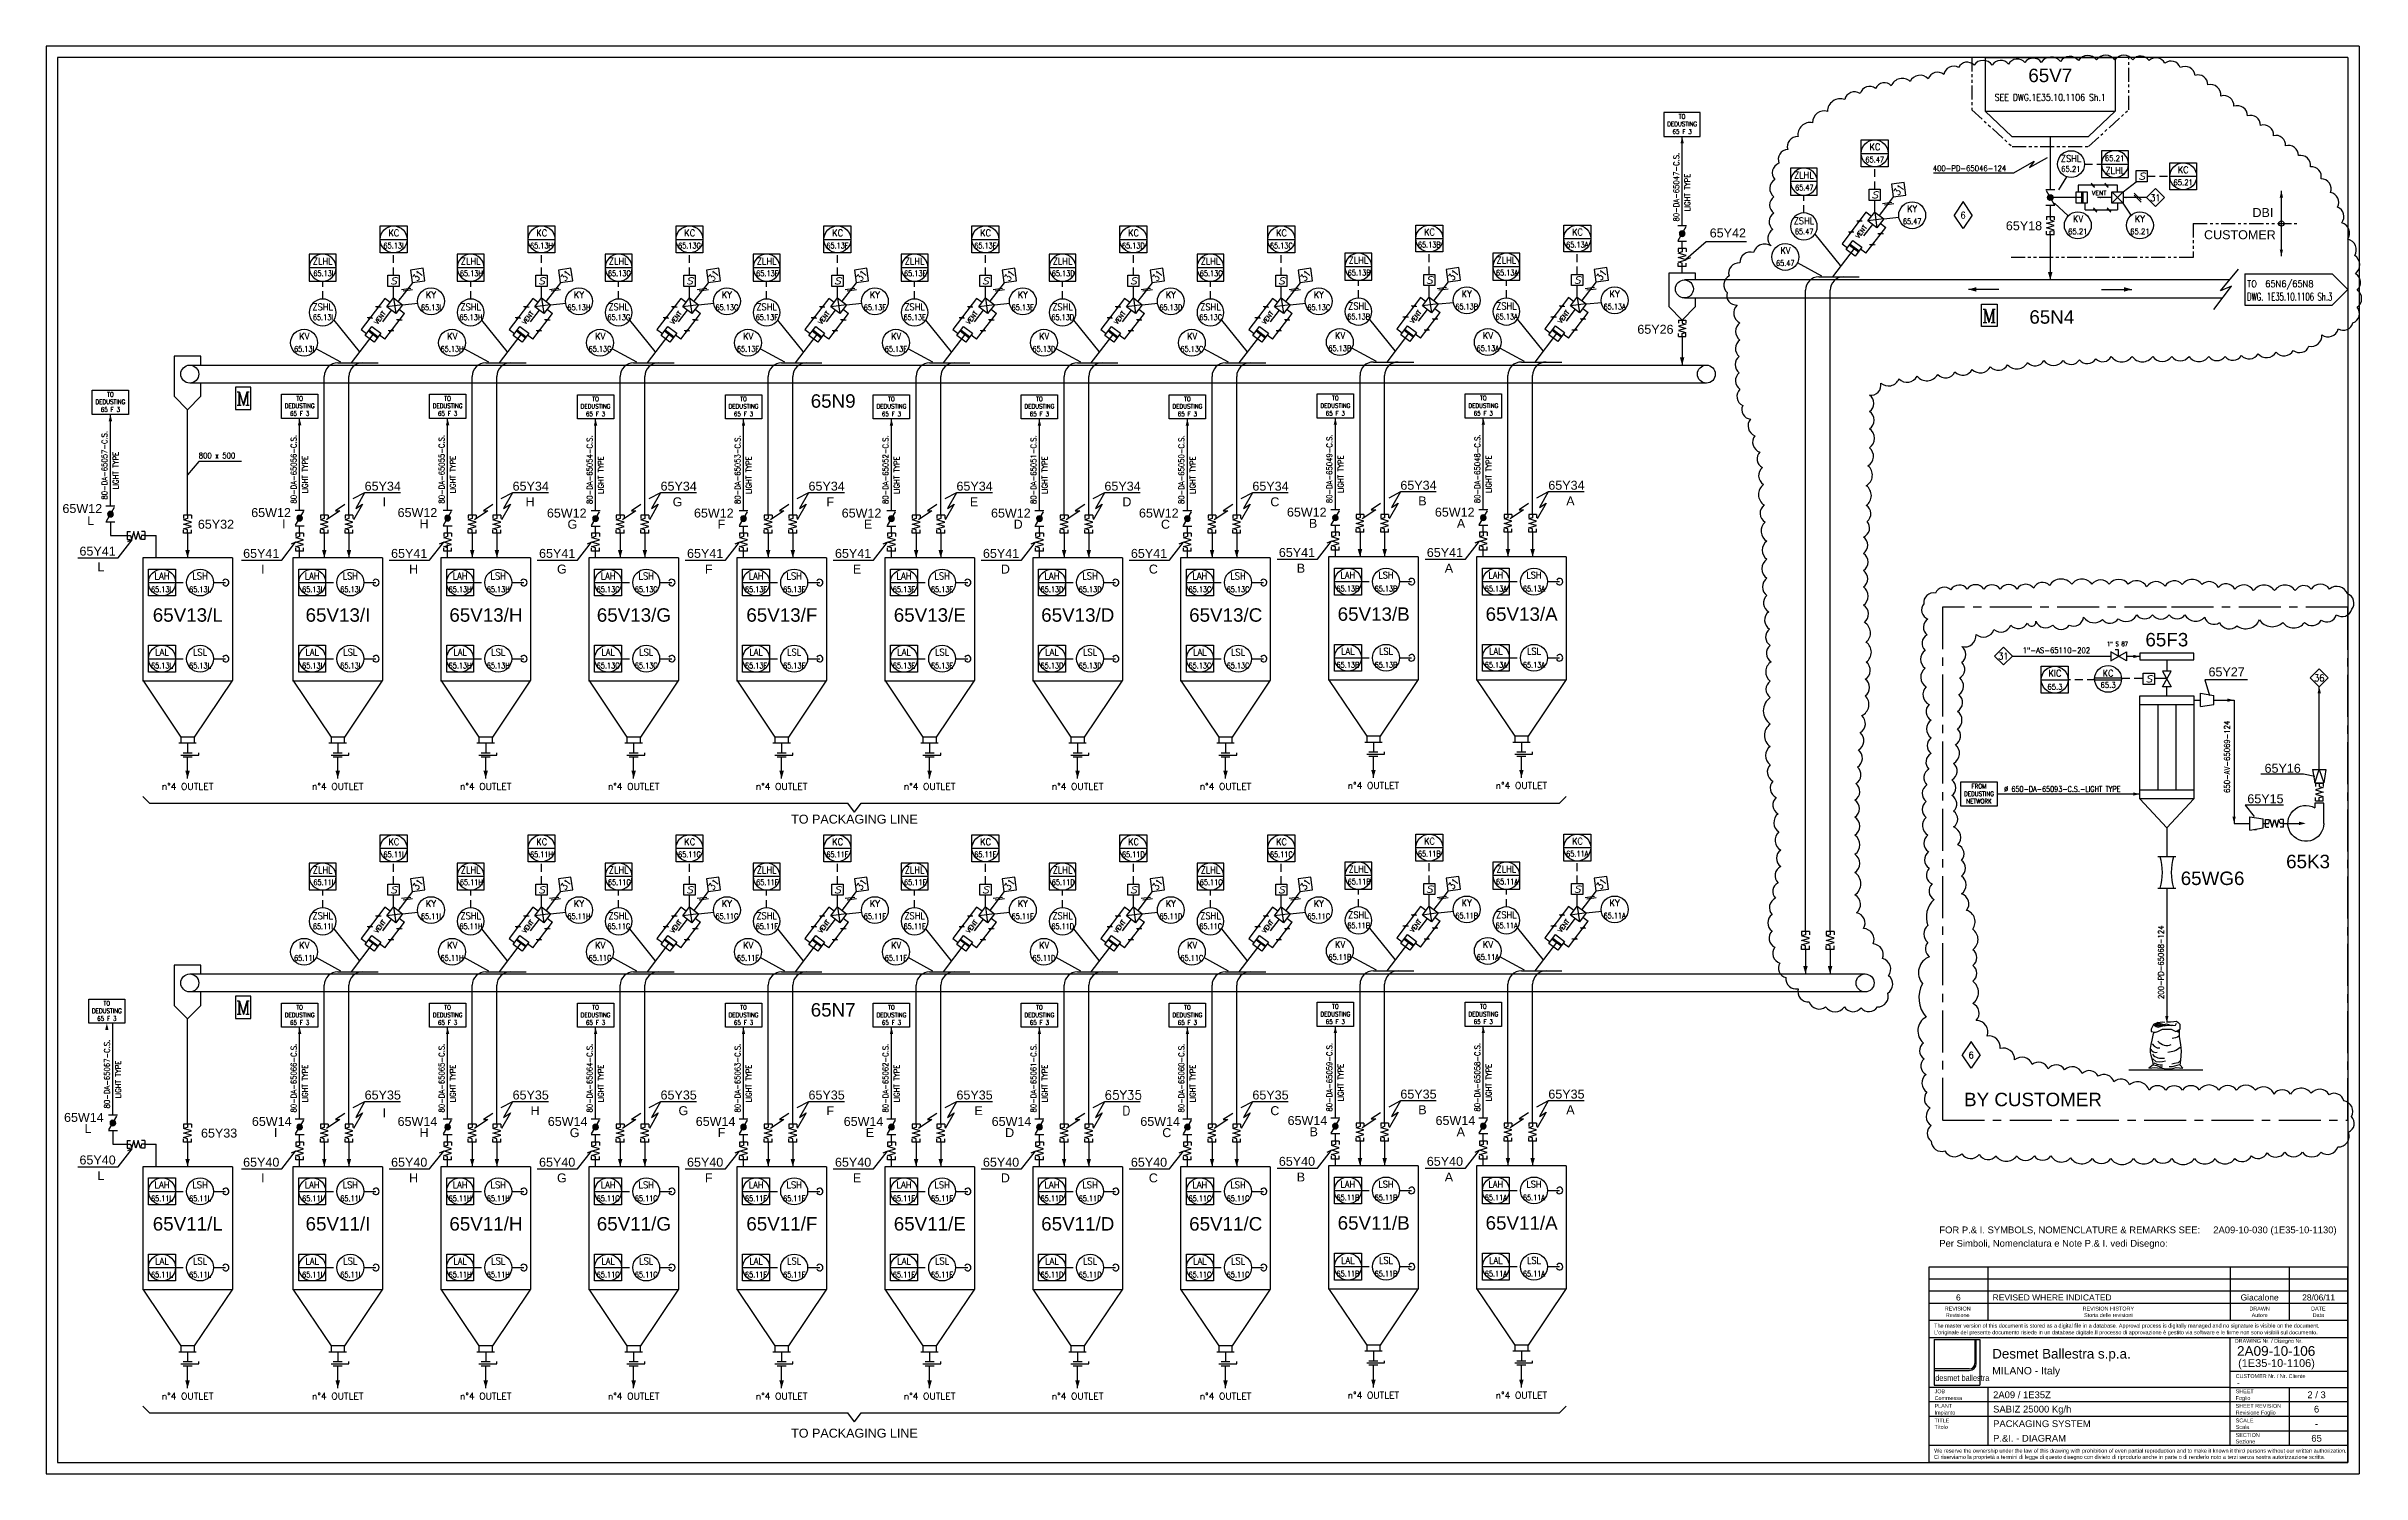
# Model space of a CAD drawing. Extents: x 7 to 110, y -78 to -14.
import ezdxf
from ezdxf.enums import TextEntityAlignment as Align

# ---------------------------------------------------------------- set-up
doc = ezdxf.new("R2010")
doc.units = 0
doc.header["$LTSCALE"] = 0.5
doc.header["$MEASUREMENT"] = 0
for name, pattern in [('CENTER', [2, 1.25, -0.25, 0.25, -0.25]), ('PHANTOM', [2.5, 1.25, -0.25, 0.25, -0.25, 0.25, -0.25]), ('TRATT2', [1.1, 0.7, -0.4])]:
    doc.linetypes.add(name, pattern=pattern)
doc.layers.get('0').update_dxf_attribs({"linetype": 'CONTINUOUS'})
for name, color, linetype in [('GREEN', 92, 'CONTINUOUS'), ('NUVOLA', 6, 'CONTINUOUS'), ('RED', 1, 'CONTINUOUS'), ('S', 7, 'CONTINUOUS'), ('TRATT2', 5, 'TRATT2'), ('Y', 92, 'CONTINUOUS')]:
    doc.layers.add(name, color=color, linetype=linetype)
doc.styles.add('A1', font='arial.ttf', dxfattribs={"height": 1})
doc.styles.add('a17', font='arial.ttf', dxfattribs={"height": 0.162})
doc.styles.add('A22', font='arial.ttf', dxfattribs={"height": 0.22})
doc.styles.add('a25', font='arial.ttf', dxfattribs={"height": 0.25})
doc.styles.add('a3', font='arial.ttf', dxfattribs={"height": 0.3})
doc.styles.add('A4', font='arial.ttf', dxfattribs={"height": 0.4})
doc.styles.add('A6', font='arial.ttf', dxfattribs={"height": 0.6})
doc.styles.add('C3', font='COMPLEX', dxfattribs={"height": 0.3})
doc.styles.add('C4', font='COMPLEX', dxfattribs={"height": 0.4})
doc.styles.add('C6', font='COMPLEX', dxfattribs={"height": 0.6})
doc.styles.add('fab', font='arial.ttf', dxfattribs={"width": 0.67})
doc.styles.add('S', font='ITALIC', dxfattribs={"height": 6})
doc.styles.add('S15', font='SIMPLEX', dxfattribs={"width": 0.9, "height": 0.15})
doc.styles.add('S2', font='SIMPLEX', dxfattribs={"height": 0.2})
doc.styles.add('S25', font='SIMPLEX', dxfattribs={"width": 0.9, "height": 0.25})
doc.styles.add('S25S', font='SIMPLEX', dxfattribs={"width": 0.7, "height": 0.25})
doc.styles.add('S2S', font='SIMPLEX', dxfattribs={"width": 0.7, "height": 0.2})
doc.styles.add('S3', font='SIMPLEX', dxfattribs={"width": 0.9, "height": 0.3})
doc.styles.add('S35S', font='SIMPLEX', dxfattribs={"width": 0.64, "height": 0.35})

msp = doc.modelspace()

# ---------------------------------------------------------------- texts
at = {"style": 'S3', "width": 0.85}
msp.add_text('SEE DWG.1E35.10.1106 Sh.1', height=0.3, dxfattribs=at).set_placement((96.09, -16.69), align=Align.CENTER)
for s, height, style, p in [('DBI', 0.4, 'A1', (105.11, -21.88)), ('CUSTOMER', 0.4, 'A1', (102.95, -22.87)), ('REVISED WHERE INDICATED', 0.2702, 'a25', (93.52, -70.23)), ('The master version of this document is stored as a digital file in a database. Approval process is digitally managed and no signature is visible on the document. ', 0.17511, 'a17', (90.91, -71.44)), ("L'originale del presente documento risiede in un database digitale.Il processo di approvazione è gestito via software e le firme non sono visibili sul documento.", 0.17511, 'a17', (90.91, -71.74)), ('DRAWING Nr. / Disegno Nr.', 0.1729, 'a17', (104.32, -72.12)), ('2A09-10-106', 0.4324, 'A4', (104.42, -72.7)), ('MILANO - Italy', 0.3308, 'a17', (93.5, -73.53)), ('Desmet Ballestra s.p.a.', 0.428, 'A22', (93.5, -72.82)), ('(1E35-10-1106)', 0.35, 'A22', (104.47, -73.2)), ('JOB', 0.173, 'a17', (90.93, -74.37)), ('CUSTOMER Nr. / Nr. Cliente', 0.1729, 'a17', (104.36, -73.69)), ('SHEET', 0.173, 'a17', (104.36, -74.37)), ('Commessa', 0.173, 'a17', (90.93, -74.67)), ('PLANT', 0.173, 'a17', (90.93, -75.02)), ('Impianto', 0.173, 'a17', (90.93, -75.32)), ('SHEET REVISION', 0.1729, 'a17', (104.36, -75.02)), ('Foglio', 0.173, 'a17', (104.36, -74.67)), ('Revisione Foglio', 0.1729, 'a17', (104.36, -75.32)), ('TITLE', 0.173, 'a17', (90.93, -75.67)), ('Titolo', 0.173, 'a17', (90.93, -75.96)), ('SCALE', 0.173, 'a17', (104.36, -75.67)), ('Scala', 0.173, 'a17', (104.36, -75.96)), ('SECTION', 0.173, 'a17', (104.36, -76.32)), ('We reserve the ownership under the law of this drawing with prohibition of even partial reproduction and to make it known it third persons without our written authorization.', 0.17511, 'a17', (90.91, -77.02)), ('Ci riserviamo la proprietà a termini di legge di questo disegno con divieto di riprodurlo anche in parte o di renderlo noto a terzi senza nostra autorizzazione scritta.', 0.17511, 'a17', (90.9, -77.3)), ('Sezione', 0.173, 'a17', (104.36, -76.61))]:
    msp.add_text(s, height=height, dxfattribs=dict(style=style)).set_placement(p)
for s, height, style, p in [('n%%d4 OUTLET', 0.3, 'C3', (13, -47.44)), ('n%%d4 OUTLET', 0.3, 'C3', (19.7, -47.44)), ('n%%d4 OUTLET', 0.3, 'C3', (26.3, -47.44)), ('n%%d4 OUTLET', 0.3, 'C3', (32.9, -47.44)), ('n%%d4 OUTLET', 0.3, 'C3', (39.5, -47.44)), ('n%%d4 OUTLET', 0.3, 'C3', (46.1, -47.44)), ('n%%d4 OUTLET', 0.3, 'C3', (52.7, -47.44)), ('n%%d4 OUTLET', 0.3, 'C3', (59.3, -47.44)), ('n%%d4 OUTLET', 0.3, 'C3', (65.9, -47.4)), ('n%%d4 OUTLET', 0.3, 'C3', (72.5, -47.4)), ('6', 0.27, 'a25', (91.99, -70.23)), ('Giacalone', 0.27, 'a25', (105.43, -70.23)), ('28/06/11', 0.27, 'a25', (108.06, -70.23)), ('REVISION', 0.173, 'a17', (91.96, -70.68)), ('Revisione', 0.173, 'a17', (91.96, -70.97)), ('REVISION HISTORY', 0.1729, 'a17', (98.68, -70.68)), ('Storia delle revisioni', 0.1729, 'a17', (98.68, -70.97)), ('DRAWN', 0.173, 'a17', (105.43, -70.68)), ('Autore', 0.173, 'a17', (105.43, -70.97)), ('DATE', 0.173, 'a17', (108.05, -70.68)), ('Data', 0.173, 'a17', (108.05, -70.97)), ('n%%d4 OUTLET', 0.3, 'C3', (13, -74.65)), ('n%%d4 OUTLET', 0.3, 'C3', (19.7, -74.65)), ('n%%d4 OUTLET', 0.3, 'C3', (26.3, -74.65)), ('n%%d4 OUTLET', 0.3, 'C3', (32.9, -74.65)), ('n%%d4 OUTLET', 0.3, 'C3', (39.5, -74.65)), ('n%%d4 OUTLET', 0.3, 'C3', (46.1, -74.65)), ('n%%d4 OUTLET', 0.3, 'C3', (52.7, -74.65)), ('n%%d4 OUTLET', 0.3, 'C3', (59.3, -74.65)), ('n%%d4 OUTLET', 0.3, 'C3', (65.9, -74.61)), ('n%%d4 OUTLET', 0.3, 'C3', (72.5, -74.61))]:
    msp.add_text(s, height=height, dxfattribs=dict(style=style)).set_placement(p, align=Align.CENTER)
at = {"lineweight": 30, "style": 'a3'}
for s, p in [('FOR P.& I. SYMBOLS, NOMENCLATURE & REMARKS SEE:     2A09-10-030 (1E35-10-1130)', (91.14, -67.23)), ('Per Simboli, Nomenclatura e Note P.& I. vedi Disegno:', (91.14, -67.83)), ('2A09 / 1E35Z', (93.54, -74.59)), ('SABIZ 25000 Kg/h', (93.54, -75.23)), ('PACKAGING SYSTEM', (93.54, -75.88)), ('P.&I. - DIAGRAM', (93.54, -76.53))]:
    msp.add_text(s, height=0.3016, dxfattribs=at).set_placement(p)
at = {"color": 0, "style": 'fab', "width": 0.7}
msp.add_text('desmet ballestra', height=0.2692, dxfattribs=at).set_placement((90.96, -73.82))
at = {"lineweight": 30, "style": 'a3'}
for s, p in [('-', (104.48, -74.04)), ('2 / 3', (107.97, -74.59)), ('6', (107.97, -75.23)), ('65', (107.97, -76.53)), ('-', (107.97, -75.88))]:
    msp.add_text(s, height=0.302, dxfattribs=at).set_placement(p, align=Align.CENTER)
at = {"layer": 'GREEN', "style": 'C4'}
for s, p in [('65Y35', (53.9, -61.26)), ('D', (54.7, -61.96))]:
    msp.add_text(s, height=0.4, dxfattribs=at).set_placement(p)
at = {"layer": 'S', "style": 'S15', "width": 0.9}
for s, p in [('TO', (79.67, -17.5)), ('DEDUSTING', (79.67, -17.83)), ('65 F 3', (79.67, -18.17)), ('TO', (9.56, -29.9)), ('TO', (18, -30.08)), ('TO', (24.6, -30.08)), ('TO', (31.2, -30.1)), ('TO', (37.8, -30.1)), ('TO', (44.4, -30.1)), ('TO', (51, -30.1)), ('TO', (57.6, -30.1)), ('TO', (64.2, -30.06)), ('TO', (70.8, -30.06)), ('DEDUSTING', (9.56, -30.23)), ('65 F 3', (9.56, -30.57)), ('DEDUSTING', (18, -30.41)), ('65 F 3', (18, -30.75)), ('DEDUSTING', (24.6, -30.41)), ('65 F 3', (24.6, -30.75)), ('DEDUSTING', (31.2, -30.43)), ('65 F 3', (31.2, -30.77)), ('DEDUSTING', (37.8, -30.43)), ('65 F 3', (37.8, -30.77)), ('DEDUSTING', (44.4, -30.43)), ('65 F 3', (44.4, -30.77)), ('DEDUSTING', (51, -30.43)), ('65 F 3', (51, -30.77)), ('DEDUSTING', (57.6, -30.43)), ('65 F 3', (57.6, -30.77)), ('DEDUSTING', (64.2, -30.4)), ('65 F 3', (64.2, -30.74)), ('DEDUSTING', (70.8, -30.4)), ('65 F 3', (70.8, -30.74)), ('FROM', (92.91, -47.38)), ('DEDUSTING', (92.91, -47.72)), ('NETWORK', (92.91, -48.05)), ('DEDUSTING', (9.4, -57.41)), ('65 F 3', (9.4, -57.75)), ('TO', (9.4, -57.07)), ('DEDUSTING', (18, -57.59)), ('65 F 3', (18, -57.93)), ('TO', (18, -57.25)), ('DEDUSTING', (24.6, -57.59)), ('65 F 3', (24.6, -57.93)), ('TO', (24.6, -57.25)), ('DEDUSTING', (31.2, -57.59)), ('65 F 3', (31.2, -57.93)), ('TO', (31.2, -57.25)), ('DEDUSTING', (37.8, -57.59)), ('65 F 3', (37.8, -57.93)), ('TO', (37.8, -57.25)), ('DEDUSTING', (44.4, -57.59)), ('65 F 3', (44.4, -57.93)), ('TO', (44.4, -57.25)), ('DEDUSTING', (51, -57.59)), ('65 F 3', (51, -57.93)), ('TO', (51, -57.25)), ('DEDUSTING', (57.6, -57.59)), ('65 F 3', (57.6, -57.93)), ('TO', (57.6, -57.25)), ('DEDUSTING', (64.2, -57.55)), ('65 F 3', (64.2, -57.89)), ('TO', (64.2, -57.21)), ('DEDUSTING', (70.8, -57.55)), ('65 F 3', (70.8, -57.89)), ('TO', (70.8, -57.21))]:
    msp.add_text(s, height=0.203, dxfattribs=at).set_placement(p, align=Align.CENTER)
at = {"layer": 'S', "style": 'S2'}
msp.add_text('VENT', height=0.2, dxfattribs=at).set_placement((98.59, -20.91), align=Align.RIGHT)
for p in [(87.93, -22.34), (21.86, -26.18), (28.46, -26.18), (35.06, -26.18), (41.66, -26.18), (48.26, -26.18), (54.86, -26.18), (61.46, -26.18), (68.06, -26.14), (74.66, -26.14), (21.86, -53.35), (28.46, -53.35), (35.06, -53.35), (41.66, -53.35), (48.26, -53.35), (54.86, -53.35), (61.46, -53.35), (68.06, -53.32), (74.66, -53.32)]:
    msp.add_text('VENT', height=0.2, rotation=52.6704, dxfattribs=at).set_placement(p, align=Align.RIGHT)
at = {"layer": 'S', "style": 'S25'}
for s, width, p in [('1"-AS-65110-202', 0.9, (94.86, -41.34)), ('%%C 650-DA-65093-C.S.-LIGHT TYPE', 0.8, (94.03, -47.53))]:
    msp.add_text(s, height=0.25, dxfattribs=dict(at, width=width)).set_placement(p)
at = {"layer": 'S', "style": 'S25', "width": 0.9}
msp.add_text('650-AV-65069-124', height=0.25, rotation=90, dxfattribs=at).set_placement((104.1, -47.58))
at = {"layer": 'Y'}
for s, height, style, p in [('65V7', 0.6, 'A6', (96.09, -15.86)), ('65N4', 0.6, 'A6', (96.16, -26.64)), ('65N9', 0.6, 'A6', (41.8, -30.39)), ('L', 0.4, 'A4', (8.68, -35.63)), ('65V13/L', 0.6, 'A6', (13.01, -39.94)), ('65V13/I', 0.6, 'A6', (19.71, -39.94)), ('65V13/H', 0.6, 'A6', (26.31, -39.94)), ('65V13/G', 0.6, 'A6', (32.91, -39.94)), ('65V13/F', 0.6, 'A6', (39.51, -39.94)), ('65V13/E', 0.6, 'A6', (46.11, -39.94)), ('65V13/D', 0.6, 'A6', (52.71, -39.94)), ('65V13/C', 0.6, 'A6', (59.31, -39.94)), ('65V13/B', 0.6, 'A6', (65.91, -39.9)), ('65V13/A', 0.6, 'A6', (72.51, -39.9)), ('65F3', 0.6, 'A6', (101.29, -41.04)), ('TO PACKAGING LINE', 0.4, 'A4', (42.75, -48.95)), ('65K3', 0.6, 'A6', (107.59, -50.94)), ('65WG6', 0.6, 'A6', (103.33, -51.69)), ('65N7', 0.6, 'A6', (41.8, -57.56)), ('L', 0.4, 'A4', (8.56, -62.76)), ('65V11/L', 0.6, 'A6', (13.01, -67.11)), ('65V11/I', 0.6, 'A6', (19.71, -67.11)), ('65V11/H', 0.6, 'A6', (26.31, -67.11)), ('65V11/G', 0.6, 'A6', (32.91, -67.11)), ('65V11/F', 0.6, 'A6', (39.51, -67.11)), ('65V11/E', 0.6, 'A6', (46.11, -67.11)), ('65V11/D', 0.6, 'A6', (52.71, -67.11)), ('65V11/C', 0.6, 'A6', (59.31, -67.11)), ('65V11/B', 0.6, 'A6', (65.91, -67.07)), ('65V11/A', 0.6, 'A6', (72.51, -67.07)), ('TO PACKAGING LINE', 0.4, 'A4', (42.75, -76.35))]:
    msp.add_text(s, height=height, dxfattribs=dict(at, style=style)).set_placement(p, align=Align.CENTER)
at = {"layer": 'Y', "style": 'A4'}
for s, p in [('65Y42', (80.9, -22.79)), ('65Y18', (94.11, -22.47)), ('65Y26', (77.67, -27.09)), ('65Y34', (20.9, -34.09)), ('65Y34', (27.5, -34.09)), ('65Y34', (34.1, -34.09)), ('65Y34', (40.7, -34.09)), ('65Y34', (47.3, -34.09)), ('65Y34', (53.9, -34.09)), ('65Y34', (60.5, -34.09)), ('65Y34', (67.1, -34.05)), ('65Y34', (73.7, -34.05)), ('65W12', (7.42, -35.09)), ('65W12', (15.84, -35.27)), ('I', (21.7, -34.79)), ('65W12', (22.37, -35.27)), ('H', (28.08, -34.79)), ('65W12', (29.03, -35.29)), ('G', (34.64, -34.79)), ('65W12', (35.59, -35.29)), ('F', (41.5, -34.79)), ('65W12', (42.18, -35.29)), ('E', (47.9, -34.79)), ('65W12', (48.84, -35.29)), ('D', (54.7, -34.79)), ('65W12', (55.44, -35.29)), ('C', (61.3, -34.79)), ('65W12', (62.04, -35.25)), ('B', (67.9, -34.75)), ('65W12', (68.64, -35.25)), ('A', (74.5, -34.75)), ('65Y32', (13.46, -35.79)), ('I', (17.22, -35.77)), ('H', (23.35, -35.77)), ('G', (29.95, -35.79)), ('F', (36.64, -35.79)), ('E', (43.17, -35.79)), ('D', (49.85, -35.79)), ('C', (56.42, -35.79)), ('B', (63.02, -35.75)), ('A', (69.62, -35.75)), ('65Y41', (8.18, -36.99)), ('65Y41', (15.48, -37.09)), ('65Y41', (22.08, -37.09)), ('65Y41', (28.68, -37.09)), ('65Y41', (35.28, -37.09)), ('65Y41', (41.88, -37.09)), ('65Y41', (48.48, -37.09)), ('65Y41', (55.08, -37.09)), ('65Y41', (61.68, -37.05)), ('65Y41', (68.28, -37.05)), ('L', (8.98, -37.69)), ('I', (16.28, -37.79)), ('H', (22.88, -37.79)), ('G', (29.48, -37.79)), ('F', (36.08, -37.79)), ('E', (42.68, -37.79)), ('D', (49.28, -37.79)), ('C', (55.88, -37.79)), ('B', (62.48, -37.75)), ('A', (69.08, -37.75)), ('65Y27', (103.15, -42.38)), ('65Y16', (105.65, -46.68)), ('65Y15', (104.88, -48.04)), ('65Y35', (20.9, -61.26)), ('65Y35', (27.5, -61.26)), ('65Y35', (34.1, -61.26)), ('65Y35', (40.7, -61.26)), ('65Y35', (47.3, -61.26)), ('65Y35', (60.5, -61.26)), ('65Y35', (67.1, -61.22)), ('65Y35', (73.7, -61.22)), ('65W14', (7.49, -62.26)), ('I', (21.7, -62.06)), ('H', (28.3, -61.96)), ('G', (34.9, -61.96)), ('F', (41.5, -61.96)), ('E', (48.1, -61.96)), ('C', (61.3, -61.96)), ('B', (67.9, -61.92)), ('A', (74.5, -61.92)), ('65Y33', (13.6, -62.96)), ('65W14', (15.87, -62.44)), ('I', (16.85, -62.94)), ('65W14', (22.37, -62.44)), ('H', (23.35, -62.94)), ('65W14', (29.07, -62.44)), ('G', (30.05, -62.94)), ('65W14', (35.67, -62.44)), ('F', (36.65, -62.94)), ('65W14', (42.27, -62.44)), ('E', (43.25, -62.94)), ('65W14', (48.87, -62.44)), ('D', (49.47, -62.94)), ('65W14', (55.5, -62.44)), ('C', (56.48, -62.94)), ('65W14', (62.07, -62.4)), ('B', (63.05, -62.9)), ('65W14', (68.67, -62.4)), ('A', (69.61, -62.9)), ('65Y40', (8.18, -64.16)), ('65Y40', (15.48, -64.26)), ('65Y40', (22.08, -64.26)), ('65Y40', (28.68, -64.26)), ('65Y40', (35.28, -64.26)), ('65Y40', (41.88, -64.26)), ('65Y40', (48.48, -64.26)), ('65Y40', (55.08, -64.26)), ('65Y40', (61.68, -64.22)), ('65Y40', (68.28, -64.22)), ('L', (8.98, -64.86)), ('I', (16.28, -64.96)), ('H', (22.88, -64.96)), ('G', (29.48, -64.96)), ('F', (36.08, -64.96)), ('E', (42.68, -64.96)), ('D', (49.28, -64.96)), ('C', (55.88, -64.96)), ('B', (62.48, -64.92)), ('A', (69.08, -64.92))]:
    msp.add_text(s, height=0.4, dxfattribs=at).set_placement(p)
at = {"layer": 'Y', "color": 0, "style": 'A6'}
msp.add_text('BY CUSTOMER', height=0.6, dxfattribs=at).set_placement((95.32, -61.56), align=Align.CENTER)

# ---------------------------------------------------------------- blocks, each defined once
blk = doc.blocks.new('FRECC1', base_point=(50.2, 51.5))
blk.add_solid([(50.2, 51.5), (50.5, 51.575), (50.5, 51.425)])
blk = doc.blocks.new('STRUM', base_point=(33, 38))
blk.add_circle((33, 38), 0.6)
at = {"width": 0.9}
for tag, height, style, p in [('2', 0.3, 'S3', (33, 38.1)), ('1', 0.25, 'S25', (33, 37.6))]:
    blk.add_attdef(tag, text='', height=height, dxfattribs=dict(at, style=style)).set_placement(p, align=Align.CENTER)
blk = doc.blocks.new('K', base_point=(1.6, 2.4))
for p, q in [((1.6, 2.6), (1.6, 2.2)), ((1.6, 2.2), (2.3, 2.6)), ((2.3, 2.2), (1.6, 2.6)), ((2.3, 2.6), (2.3, 2.2))]:
    blk.add_line(p, q)
blk = doc.blocks.new('PRESA', base_point=(1.75, 0.1))
for p, q in [((1.5, 0.1), (1.5, 0.6)), ((1.5, 0.6), (2, 0.6)), ((2, 0.1), (1.5, 0.1)), ((2, 0.6), (2, 0.1))]:
    blk.add_line(p, q)
at = {"style": 'S', "width": 1.2}
blk.add_attdef('1', text='', height=0.3, dxfattribs=at).set_placement((1.75, 0.2), align=Align.CENTER)
blk = doc.blocks.new('S', base_point=(68, 41))
at = {"layer": 'S'}
for p, q in [((68, 41.2), (68, 40.8)), ((68.7, 40.8), (68, 41.2)), ((68, 40.8), (68.7, 41.2)), ((68.35, 41.3), (68.5, 41.3)), ((68.35, 41), (68.35, 41.3)), ((68.7, 41.2), (68.7, 40.8))]:
    blk.add_line(p, q, dxfattribs=at)
at = {"layer": 'S', "style": 'S2', "width": 0.7}
for p in [(68.35, 41.4), (68.35, 40.5)]:
    blk.add_attdef('S', text='', height=0.2, dxfattribs=at).set_placement(p, align=Align.CENTER)
blk = doc.blocks.new('NOMEN', base_point=(35, 22))
for p, q in [((35, 22.8), (34.6, 22.4)), ((35.4, 22.4), (35, 22.8)), ((34.6, 22.4), (35, 22)), ((35, 22), (35.4, 22.4))]:
    blk.add_line(p, q)
at = {"style": 'S3', "width": 0.9}
blk.add_attdef('1', text='', height=0.3, dxfattribs=at).set_placement((35, 22.24), align=Align.CENTER)
blk = doc.blocks.new('FLESS', base_point=(26.3, 5.675))
for p, q in [((25.5, 5.85), (25.65, 5.85)), ((25.5, 5.5), (25.5, 5.85)), ((25.5, 5.675), (25.65, 5.675)), ((25.5, 5.5), (25.65, 5.5)), ((25.65, 5.675), (25.7, 5.85)), ((25.7, 5.85), (25.8, 5.5)), ((25.8, 5.5), (25.9, 5.85)), ((25.9, 5.85), (26, 5.5)), ((26, 5.5), (26.1, 5.85)), ((26.15, 5.675), (26.1, 5.85)), ((26.3, 5.85), (26.15, 5.85)), ((26.3, 5.675), (26.15, 5.675)), ((26.3, 5.5), (26.15, 5.5)), ((26.3, 5.5), (26.3, 5.85))]:
    blk.add_line(p, q)
blk = doc.blocks.new('VENTIL', base_point=(16, 49.7))
at = {"layer": 'GREEN'}
for p, q in [((15.2, 50.6), (15.6, 50.6)), ((15.2, 49.7), (15.2, 50.6)), ((15.6, 50.6), (15.6, 50.4))]:
    blk.add_line(p, q, dxfattribs=at)
blk.add_arc((16, 49.7), 0.8, 180, 119.7449, dxfattribs=at)
blk = doc.blocks.new('LINEA')
at = {"layer": 'S', "style": 'S25', "width": 0.9}
blk.add_attdef('LINE', (0, 0.14), '', height=0.25, dxfattribs=at)
blk = doc.blocks.new('RIDSP', base_point=(70, 41))
at = {"layer": 'S'}
for p, q in [((70.6, 41.3), (70, 41.2)), ((70, 41.2), (70, 40.8)), ((70.6, 40.7), (70, 40.8)), ((70.6, 41.3), (70.6, 40.7))]:
    blk.add_line(p, q, dxfattribs=at)
blk = doc.blocks.new('FRECC2', base_point=(19.5, 44))
at = {"layer": 'RED'}
blk.add_solid([(19.5, 44), (19.85, 44.1), (19.85, 43.9)], dxfattribs=at)
blk = doc.blocks.new('COMPNEU', base_point=(32.45, 18.2))
for p, q in [((32.6, 18.35), (32.3, 18.05)), ((32.7, 18.35), (32.4, 18.05))]:
    blk.add_line(p, q)
blk = doc.blocks.new('STRUMC')
blk.add_line((-0.6, 0), (0.6, 0))
blk.add_lwpolyline([(-0.6, 0.6), (0.6, 0.6), (0.6, -0.6), (-0.6, -0.6), (-0.6, 0.6)])
blk.add_circle((0, 0), 0.6)
at = {"style": 'S3', "width": 0.9}
blk.add_attdef('2', text='', height=0.3, dxfattribs=at).set_placement((0.01, 0.14), align=Align.CENTER)
at = {"style": 'S2'}
for tag, p in [('3', (0.8, 0.4)), ('4', (0.8, 0.1))]:
    blk.add_attdef(tag, p, '', height=0.2, dxfattribs=at)
at = {"layer": 'S', "style": 'S25', "width": 0.9}
blk.add_attdef('1', text='', height=0.25, dxfattribs=at).set_placement((0.01, -0.44), align=Align.CENTER)
blk = doc.blocks.new('STRUM0')
blk.add_circle((0, 0), 0.6)
at = {"style": 'S3', "width": 0.9}
blk.add_attdef('2', text='', height=0.3, dxfattribs=at).set_placement((0.01, 0.14), align=Align.CENTER)
at = {"layer": 'S', "style": 'S25', "width": 0.9}
blk.add_attdef('1', text='', height=0.25, dxfattribs=at).set_placement((0.01, -0.44), align=Align.CENTER)
blk = doc.blocks.new('*X5')
for p, q in [((12.78, 29.5), (12.9, 29.63)), ((12.78, 29.47), (12.93, 29.62)), ((12.79, 29.54), (12.86, 29.62)), ((12.79, 29.44), (12.96, 29.61)), ((12.81, 29.42), (12.98, 29.6)), ((12.82, 29.4), (13, 29.58)), ((12.84, 29.39), (13.01, 29.56)), ((12.87, 29.38), (13.02, 29.53)), ((12.9, 29.38), (13.03, 29.5)), ((12.94, 29.38), (13.02, 29.46))]:
    blk.add_line(p, q)
blk = doc.blocks.new('B', base_point=(54.6, 16))
at = {"layer": 'S'}
for p, q in [((54.6, 16.2), (54.6, 15.8)), ((54.64, 15.82), (55.26, 16.18)), ((55.3, 16.2), (55.3, 15.8))]:
    blk.add_line(p, q, dxfattribs=at)
blk.add_circle((54.95, 16), 0.125, dxfattribs=at)
blk.add_blockref('*X5', (42.05, -13.5), dxfattribs=at)
at = {"layer": 'S', "style": 'S2S', "width": 0.7}
for p in [(54.95, 16.3), (54.95, 15.5)]:
    blk.add_attdef('B', text='', height=0.2, dxfattribs=at).set_placement(p, align=Align.CENTER)
blk = doc.blocks.new('MOTOR', base_point=(11.35, 51))
for p, q in [((11, 52), (11.7, 52)), ((11, 51), (11, 52)), ((11.7, 52), (11.7, 51)), ((11.7, 51), (11, 51))]:
    blk.add_line(p, q)
at = {"style": 'C6'}
blk.add_text('M', height=0.6, dxfattribs=at).set_placement((11.35, 51.18), align=Align.CENTER)
blk = doc.blocks.new('LOSAND')
for p, q in [((-4.6, 0.7), (-0.7, 0.7)), ((-4.6, 0.7), (-4.6, -0.7)), ((-0.7, 0.7), (0, 0)), ((0, 0), (-0.7, -0.7)), ((-4.6, -0.7), (-0.7, -0.7))]:
    blk.add_line(p, q)
at = {"layer": 'S'}
for tag, p, height, style, width in [('3', (-4.5, 0.1), 0.35, 'S35S', 0.5), ('1', (-4.5, 0.1), 0.3, 'S3', 0.9), ('4', (-4.5, -0.5), 0.35, 'S35S', 0.5), ('2', (-4.5, -0.5), 0.3, 'S3', 0.9)]:
    blk.add_attdef(tag, p, '', height=height, dxfattribs=dict(at, style=style, width=width))
blk = doc.blocks.new('REV')
at = {"layer": 'GREEN'}
for p, q in [((0, 0.6), (-0.4, 0)), ((0, -0.6), (-0.4, 0)), ((0.4, 0), (0, 0.6)), ((0.4, 0), (0, -0.6))]:
    blk.add_line(p, q, dxfattribs=at)
at = {"layer": 'Y', "color": 0, "style": 'S3', "width": 0.9}
blk.add_attdef('REV', text='', height=0.3, dxfattribs=at).set_placement((0, -0.16), align=Align.CENTER)

# ---------------------------------------------------------------- linework, layer by layer
for p, q in [((109.87, -14.26), (6.7, -14.26)), ((6.7, -14.26), (6.7, -77.96)), ((109.87, -14.26), (109.87, -77.96)), ((79.67, -22.27), (79.67, -18.29)), ((94.46, -19.91), (95.37, -19.39)), ((95.17, -19.67), (95.96, -19.23)), ((95.37, -19.39), (95.17, -19.67)), ((90.88, -19.91), (94.46, -19.91)), ((96.47, -20.66), (96.83, -20.08)), ((99.09, -20.46), (97.34, -20.46)), ((97.34, -20.46), (97.34, -20.76)), ((99.09, -20.76), (99.09, -20.46)), ((99.34, -20.76), (99.92, -20.31)), ((87.87, -21.67), (86.81, -23.07)), ((88.11, -21.86), (87.87, -21.67)), ((87.96, -22.05), (88.26, -21.66)), ((88.26, -21.66), (88.26, -21.14)), ((88.26, -21.66), (88.66, -21.96)), ((88.26, -21.66), (88.36, -22.36)), ((89.1, -20.97), (88.46, -21.81)), ((97.49, -21.01), (96.14, -21.01)), ((96.28, -21.26), (96.89, -21.83)), ((97.24, -21.26), (97.24, -20.76)), ((97.24, -20.76), (97.74, -20.76)), ((97.74, -21.26), (97.24, -21.26)), ((97.49, -20.76), (97.49, -21.26)), ((97.54, -20.76), (97.54, -21.26)), ((97.64, -21.56), (97.64, -21.26)), ((97.64, -21.56), (99.09, -21.56)), ((97.74, -20.76), (97.74, -21.26)), ((98.84, -21.01), (98.19, -21.01)), ((99.34, -21.26), (98.84, -20.76)), ((99.34, -20.76), (98.84, -21.26)), ((98.84, -20.76), (99.34, -20.76)), ((98.84, -21.26), (98.84, -20.76)), ((99.34, -21.26), (98.84, -21.26)), ((99.09, -21.26), (99.09, -21.56)), ((99.33, -21.26), (99.69, -21.79)), ((99.34, -20.76), (99.34, -21.26)), ((100.39, -21.01), (99.34, -21.01)), ((106.4, -23.63), (106.4, -20.71)), ((85.59, -22.65), (86.72, -24.05)), ((88.16, -22.21), (87.76, -22.72)), ((87.87, -23.49), (88.75, -22.34)), ((88.66, -21.96), (87.96, -22.05)), ((88.36, -22.36), (87.96, -22.05)), ((88.66, -21.96), (88.36, -22.36)), ((88.51, -22.16), (88.75, -22.34)), ((88.66, -21.96), (89.34, -21.89)), ((79.67, -23.29), (79.67, -22.97)), ((87.34, -23.28), (86.37, -24.55)), ((86.81, -23.07), (87.05, -23.25)), ((86.99, -23.33), (87.29, -22.93)), ((87.39, -23.63), (86.99, -23.33)), ((87.14, -23.13), (87.54, -23.43)), ((87.17, -23.09), (87.57, -23.39)), ((87.29, -22.93), (87.69, -23.23)), ((87.69, -23.23), (87.39, -23.63)), ((87.87, -23.49), (87.63, -23.31)), ((69.23, -24.77), (68.59, -25.61)), ((75.83, -24.77), (75.19, -25.61)), ((79.67, -24.39), (79.67, -24.01)), ((85.9, -24.52), (84.81, -23.93)), ((103.68, -25.17), (104.49, -24.2)), ((21.8, -25.51), (20.74, -26.9)), ((22.04, -25.69), (21.8, -25.51)), ((21.89, -25.89), (22.19, -25.49)), ((22.59, -25.8), (21.89, -25.89)), ((22.19, -25.49), (22.19, -24.98)), ((22.19, -25.49), (22.59, -25.8)), ((22.19, -25.49), (22.29, -26.19)), ((22.59, -25.8), (22.29, -26.19)), ((23.03, -24.81), (22.39, -25.64)), ((22.59, -25.8), (23.28, -25.73)), ((28.4, -25.51), (27.34, -26.9)), ((28.64, -25.69), (28.4, -25.51)), ((28.49, -25.89), (28.79, -25.49)), ((29.19, -25.8), (28.49, -25.89)), ((28.79, -25.49), (28.79, -24.98)), ((28.79, -25.49), (28.89, -26.19)), ((28.79, -25.49), (29.19, -25.8)), ((29.19, -25.8), (28.89, -26.19)), ((29.63, -24.81), (28.99, -25.64)), ((29.19, -25.8), (29.88, -25.73)), ((35, -25.51), (33.94, -26.9)), ((35.24, -25.69), (35, -25.51)), ((35.09, -25.89), (35.39, -25.49)), ((35.79, -25.8), (35.09, -25.89)), ((35.39, -25.49), (35.39, -24.98)), ((35.39, -25.49), (35.79, -25.8)), ((35.39, -25.49), (35.49, -26.19)), ((35.79, -25.8), (35.49, -26.19)), ((36.23, -24.81), (35.59, -25.64)), ((35.79, -25.8), (36.48, -25.73)), ((41.6, -25.51), (40.54, -26.9)), ((41.84, -25.69), (41.6, -25.51)), ((41.69, -25.89), (41.99, -25.49)), ((42.39, -25.8), (41.69, -25.89)), ((41.99, -25.49), (41.99, -24.98)), ((41.99, -25.49), (42.39, -25.8)), ((41.99, -25.49), (42.09, -26.19)), ((42.39, -25.8), (42.09, -26.19)), ((42.83, -24.81), (42.19, -25.64)), ((42.39, -25.8), (43.08, -25.73)), ((48.2, -25.51), (47.14, -26.9)), ((48.44, -25.69), (48.2, -25.51)), ((48.29, -25.89), (48.59, -25.49)), ((48.99, -25.8), (48.29, -25.89)), ((48.59, -25.49), (48.59, -24.98)), ((48.59, -25.49), (48.99, -25.8)), ((48.59, -25.49), (48.69, -26.19)), ((48.99, -25.8), (48.69, -26.19)), ((49.43, -24.81), (48.79, -25.64)), ((48.99, -25.8), (49.68, -25.73)), ((54.8, -25.51), (53.74, -26.9)), ((55.04, -25.69), (54.8, -25.51)), ((54.89, -25.89), (55.19, -25.49)), ((55.59, -25.8), (54.89, -25.89)), ((55.19, -25.49), (55.19, -24.98)), ((55.19, -25.49), (55.59, -25.8)), ((55.19, -25.49), (55.29, -26.19)), ((55.59, -25.8), (55.29, -26.19)), ((56.03, -24.81), (55.39, -25.64)), ((55.59, -25.8), (56.28, -25.73)), ((61.4, -25.51), (60.34, -26.9)), ((61.64, -25.69), (61.4, -25.51)), ((61.49, -25.89), (61.79, -25.49)), ((62.19, -25.8), (61.49, -25.89)), ((61.79, -25.49), (61.79, -24.98)), ((61.79, -25.49), (62.19, -25.8)), ((61.79, -25.49), (61.89, -26.19)), ((62.19, -25.8), (61.89, -26.19)), ((62.63, -24.81), (61.99, -25.64)), ((62.19, -25.8), (62.88, -25.73)), ((68, -25.47), (66.94, -26.87)), ((68.24, -25.66), (68, -25.47)), ((68.09, -25.85), (68.39, -25.46)), ((68.79, -25.76), (68.09, -25.85)), ((68.39, -25.46), (68.39, -24.94)), ((68.39, -25.46), (68.79, -25.76)), ((68.39, -25.46), (68.49, -26.16)), ((68.79, -25.76), (68.49, -26.16)), ((68.79, -25.76), (69.48, -25.69)), ((74.6, -25.47), (73.54, -26.87)), ((74.84, -25.66), (74.6, -25.47)), ((74.69, -25.85), (74.99, -25.46)), ((75.39, -25.76), (74.69, -25.85)), ((74.99, -25.46), (74.99, -24.94)), ((74.99, -25.46), (75.39, -25.76)), ((74.99, -25.46), (75.09, -26.16)), ((75.39, -25.76), (75.09, -26.16)), ((75.39, -25.76), (76.08, -25.69)), ((103.38, -26), (104.17, -24.97)), ((104.17, -24.97), (103.68, -25.17)), ((19.52, -26.48), (20.65, -27.88)), ((20.92, -27.16), (21.22, -26.76)), ((21.22, -26.76), (21.62, -27.07)), ((22.09, -26.04), (21.69, -26.56)), ((21.8, -27.33), (22.68, -26.18)), ((22.29, -26.19), (21.89, -25.89)), ((22.44, -25.99), (22.68, -26.18)), ((26.12, -26.48), (27.25, -27.88)), ((27.52, -27.16), (27.82, -26.76)), ((27.82, -26.76), (28.22, -27.07)), ((28.69, -26.04), (28.29, -26.56)), ((28.4, -27.33), (29.28, -26.18)), ((28.89, -26.19), (28.49, -25.89)), ((29.04, -25.99), (29.28, -26.18)), ((32.72, -26.48), (33.85, -27.88)), ((34.12, -27.16), (34.42, -26.76)), ((34.42, -26.76), (34.82, -27.07)), ((35.29, -26.04), (34.89, -26.56)), ((35, -27.33), (35.88, -26.18)), ((35.49, -26.19), (35.09, -25.89)), ((35.64, -25.99), (35.88, -26.18)), ((39.32, -26.48), (40.45, -27.88)), ((40.72, -27.16), (41.02, -26.76)), ((41.02, -26.76), (41.42, -27.07)), ((41.89, -26.04), (41.49, -26.56)), ((41.6, -27.33), (42.48, -26.18)), ((42.09, -26.19), (41.69, -25.89)), ((42.24, -25.99), (42.48, -26.18)), ((45.92, -26.48), (47.05, -27.88)), ((47.32, -27.16), (47.62, -26.76)), ((47.62, -26.76), (48.02, -27.07)), ((48.49, -26.04), (48.09, -26.56)), ((48.2, -27.33), (49.08, -26.18)), ((48.69, -26.19), (48.29, -25.89)), ((48.84, -25.99), (49.08, -26.18)), ((52.52, -26.48), (53.65, -27.88)), ((53.92, -27.16), (54.22, -26.76)), ((54.22, -26.76), (54.62, -27.07)), ((55.09, -26.04), (54.69, -26.56)), ((54.8, -27.33), (55.68, -26.18)), ((55.29, -26.19), (54.89, -25.89)), ((55.44, -25.99), (55.68, -26.18)), ((59.12, -26.48), (60.25, -27.88)), ((60.52, -27.16), (60.82, -26.76)), ((60.82, -26.76), (61.22, -27.07)), ((61.69, -26.04), (61.29, -26.56)), ((61.4, -27.33), (62.28, -26.18)), ((61.89, -26.19), (61.49, -25.89)), ((62.04, -25.99), (62.28, -26.18)), ((65.72, -26.45), (66.85, -27.85)), ((67.12, -27.13), (67.42, -26.73)), ((67.42, -26.73), (67.82, -27.03)), ((68.29, -26.01), (67.89, -26.52)), ((68, -27.29), (68.88, -26.14)), ((68.49, -26.16), (68.09, -25.85)), ((68.64, -25.96), (68.88, -26.14)), ((72.32, -26.45), (73.45, -27.85)), ((73.72, -27.13), (74.02, -26.73)), ((74.02, -26.73), (74.42, -27.03)), ((74.89, -26.01), (74.49, -26.52)), ((74.6, -27.29), (75.48, -26.14)), ((75.09, -26.16), (74.69, -25.85)), ((75.24, -25.96), (75.48, -26.14)), ((19.84, -28.36), (18.74, -27.76)), ((21.27, -27.12), (20.3, -28.39)), ((20.74, -26.9), (20.98, -27.08)), ((21.32, -27.47), (20.92, -27.16)), ((21.07, -26.96), (21.47, -27.27)), ((21.1, -26.92), (21.5, -27.23)), ((21.62, -27.07), (21.32, -27.47)), ((21.8, -27.33), (21.56, -27.15)), ((26.44, -28.36), (25.34, -27.76)), ((27.87, -27.12), (26.9, -28.39)), ((27.34, -26.9), (27.58, -27.08)), ((27.92, -27.47), (27.52, -27.16)), ((27.67, -26.96), (28.07, -27.27)), ((27.7, -26.92), (28.1, -27.23)), ((28.22, -27.07), (27.92, -27.47)), ((28.4, -27.33), (28.16, -27.15)), ((33.04, -28.36), (31.94, -27.76)), ((34.47, -27.12), (33.5, -28.39)), ((33.94, -26.9), (34.18, -27.08)), ((34.52, -27.47), (34.12, -27.16)), ((34.27, -26.96), (34.67, -27.27)), ((34.3, -26.92), (34.7, -27.23)), ((34.82, -27.07), (34.52, -27.47)), ((35, -27.33), (34.76, -27.15)), ((39.64, -28.36), (38.54, -27.76)), ((41.07, -27.12), (40.1, -28.39)), ((40.54, -26.9), (40.78, -27.08)), ((41.12, -27.47), (40.72, -27.16)), ((40.87, -26.96), (41.27, -27.27)), ((40.9, -26.92), (41.3, -27.23)), ((41.42, -27.07), (41.12, -27.47)), ((41.6, -27.33), (41.36, -27.15)), ((46.24, -28.36), (45.14, -27.76)), ((47.67, -27.12), (46.7, -28.39)), ((47.14, -26.9), (47.38, -27.08)), ((47.72, -27.47), (47.32, -27.16)), ((47.47, -26.96), (47.87, -27.27)), ((47.5, -26.92), (47.9, -27.23)), ((48.02, -27.07), (47.72, -27.47)), ((48.2, -27.33), (47.96, -27.15)), ((52.84, -28.36), (51.74, -27.76)), ((54.27, -27.12), (53.3, -28.39)), ((53.74, -26.9), (53.98, -27.08)), ((54.32, -27.47), (53.92, -27.16)), ((54.07, -26.96), (54.47, -27.27)), ((54.1, -26.92), (54.5, -27.23)), ((54.62, -27.07), (54.32, -27.47)), ((54.8, -27.33), (54.56, -27.15)), ((59.44, -28.36), (58.34, -27.76)), ((60.87, -27.12), (59.9, -28.39)), ((60.34, -26.9), (60.58, -27.08)), ((60.92, -27.47), (60.52, -27.16)), ((60.67, -26.96), (61.07, -27.27)), ((60.7, -26.92), (61.1, -27.23)), ((61.22, -27.07), (60.92, -27.47)), ((61.4, -27.33), (61.16, -27.15)), ((66.04, -28.32), (64.94, -27.73)), ((67.47, -27.08), (66.5, -28.35)), ((66.94, -26.87), (67.18, -27.05)), ((67.52, -27.43), (67.12, -27.13)), ((67.27, -26.93), (67.67, -27.23)), ((67.3, -26.89), (67.7, -27.19)), ((67.82, -27.03), (67.52, -27.43)), ((68, -27.29), (67.76, -27.11)), ((72.64, -28.32), (71.54, -27.73)), ((74.07, -27.08), (73.1, -28.35)), ((73.54, -26.87), (73.78, -27.05)), ((74.12, -27.43), (73.72, -27.13)), ((73.87, -26.93), (74.27, -27.23)), ((73.9, -26.89), (74.3, -27.19)), ((74.42, -27.03), (74.12, -27.43)), ((74.6, -27.29), (74.36, -27.11)), ((9.56, -34.79), (9.56, -30.69)), ((18, -34.97), (18, -30.87)), ((24.6, -34.97), (24.6, -30.87)), ((31.2, -34.99), (31.2, -30.89)), ((37.8, -34.99), (37.8, -30.89)), ((44.4, -34.99), (44.4, -30.89)), ((51, -34.99), (51, -30.89)), ((57.6, -34.99), (57.6, -30.89)), ((64.2, -34.95), (64.2, -30.85)), ((70.8, -34.95), (70.8, -30.85)), ((9.56, -35.49), (9.56, -36.09)), ((9.56, -36.09), (10.3, -36.09)), ((11.1, -36.09), (11.6, -36.09)), ((11.6, -37.09), (11.6, -36.09)), ((18, -35.99), (18, -35.67)), ((24.6, -35.99), (24.6, -35.67)), ((31.2, -35.99), (31.2, -35.67)), ((37.8, -35.99), (37.8, -35.67)), ((44.4, -35.99), (44.4, -35.67)), ((51, -35.99), (51, -35.67)), ((57.6, -35.99), (57.6, -35.67)), ((64.2, -35.95), (64.2, -35.63)), ((70.8, -35.95), (70.8, -35.63)), ((18, -37.09), (18, -36.71)), ((24.6, -37.09), (24.6, -36.49)), ((24.6, -37.09), (24.6, -36.71)), ((31.2, -37.09), (31.2, -36.71)), ((37.8, -37.09), (37.8, -36.71)), ((44.4, -37.09), (44.4, -36.71)), ((51, -37.09), (51, -36.71)), ((57.6, -37.09), (57.6, -36.71)), ((64.2, -37.05), (64.2, -36.68)), ((70.8, -37.05), (70.8, -36.68)), ((14.16, -38.19), (14.7, -38.19)), ((20.86, -38.19), (21.4, -38.19)), ((27.46, -38.19), (28, -38.19)), ((34.06, -38.19), (34.6, -38.19)), ((40.66, -38.19), (41.2, -38.19)), ((47.26, -38.19), (47.8, -38.19)), ((53.86, -38.19), (54.4, -38.19)), ((60.46, -38.19), (61, -38.19)), ((67.06, -38.15), (67.6, -38.15)), ((73.66, -38.15), (74.2, -38.15)), ((14.16, -41.59), (14.7, -41.59)), ((20.86, -41.59), (21.4, -41.59)), ((27.46, -41.59), (28, -41.59)), ((34.06, -41.59), (34.6, -41.59)), ((40.66, -41.59), (41.2, -41.59)), ((47.26, -41.59), (47.8, -41.59)), ((53.86, -41.59), (54.4, -41.59)), ((60.46, -41.59), (61, -41.59)), ((67.06, -41.55), (67.6, -41.55)), ((73.66, -41.55), (74.2, -41.55)), ((98.79, -41.49), (94.39, -41.49)), ((100.09, -41.49), (99.49, -41.49)), ((101.29, -41.64), (101.29, -42.14)), ((98.09, -42.44), (99.24, -42.44)), ((98.09, -42.44), (99.24, -42.44)), ((98.09, -42.54), (99.24, -42.54)), ((98.09, -42.54), (99.24, -42.54)), ((101.28, -42.48), (100.74, -42.48)), ((101.29, -43.24), (101.29, -42.84)), ((108.09, -46.53), (108.09, -42.84)), ((100.09, -43.64), (102.49, -43.64)), ((100.89, -43.64), (100.89, -47.44)), ((101.69, -43.64), (101.69, -47.44)), ((102.49, -43.44), (102.79, -43.44)), ((103.39, -43.44), (104.29, -43.44)), ((104.29, -43.44), (104.29, -48.94)), ((12.7, -45.89), (13.5, -45.89)), ((12.8, -45.79), (13.2, -45.79)), ((13.2, -45.99), (12.8, -45.99)), ((13.5, -45.89), (13.5, -45.79)), ((19.4, -45.89), (20.2, -45.89)), ((19.5, -45.79), (19.9, -45.79)), ((19.9, -45.99), (19.5, -45.99)), ((20.2, -45.89), (20.2, -45.79)), ((26, -45.89), (26.8, -45.89)), ((26.1, -45.79), (26.5, -45.79)), ((26.5, -45.99), (26.1, -45.99)), ((26.8, -45.89), (26.8, -45.79)), ((32.6, -45.89), (33.4, -45.89)), ((32.7, -45.79), (33.1, -45.79)), ((33.1, -45.99), (32.7, -45.99)), ((33.4, -45.89), (33.4, -45.79)), ((39.2, -45.89), (40, -45.89)), ((39.3, -45.79), (39.7, -45.79)), ((39.7, -45.99), (39.3, -45.99)), ((40, -45.89), (40, -45.79)), ((45.8, -45.89), (46.6, -45.89)), ((45.9, -45.79), (46.3, -45.79)), ((46.3, -45.99), (45.9, -45.99)), ((46.6, -45.89), (46.6, -45.79)), ((52.4, -45.89), (53.2, -45.89)), ((52.5, -45.79), (52.9, -45.79)), ((52.9, -45.99), (52.5, -45.99)), ((53.2, -45.89), (53.2, -45.79)), ((59, -45.89), (59.8, -45.89)), ((59.1, -45.79), (59.5, -45.79)), ((59.5, -45.99), (59.1, -45.99)), ((59.8, -45.89), (59.8, -45.79)), ((65.6, -45.85), (66.4, -45.85)), ((65.7, -45.75), (66.1, -45.75)), ((66.1, -45.95), (65.7, -45.95)), ((66.4, -45.85), (66.4, -45.75)), ((72.2, -45.85), (73, -45.85)), ((72.3, -45.75), (72.7, -45.75)), ((72.7, -45.95), (72.3, -45.95)), ((73, -45.85), (73, -45.75)), ((100.09, -47.44), (102.49, -47.44)), ((107.89, -47.13), (108.09, -46.53)), ((108.09, -46.53), (108.29, -47.13)), ((100.09, -47.63), (93.72, -47.63)), ((101.29, -49.14), (101.29, -50.43)), ((104.29, -48.94), (104.99, -48.94)), ((105.29, -49.23), (105.19, -49.23)), ((105.59, -48.94), (105.69, -48.94)), ((106.49, -48.94), (107.29, -48.94)), ((101.69, -50.43), (100.89, -50.43)), ((21.89, -53.06), (22.19, -52.67)), ((22.19, -52.67), (22.19, -52.15)), ((22.19, -52.67), (22.29, -53.37)), ((22.19, -52.67), (22.59, -52.97)), ((23.03, -51.98), (22.39, -52.82)), ((28.49, -53.06), (28.79, -52.67)), ((28.79, -52.67), (28.79, -52.15)), ((28.79, -52.67), (29.19, -52.97)), ((28.79, -52.67), (28.89, -53.37)), ((29.63, -51.98), (28.99, -52.82)), ((35.09, -53.06), (35.39, -52.67)), ((35.39, -52.67), (35.39, -52.15)), ((35.39, -52.67), (35.79, -52.97)), ((35.39, -52.67), (35.49, -53.37)), ((36.23, -51.98), (35.59, -52.82)), ((41.69, -53.06), (41.99, -52.67)), ((41.99, -52.67), (41.99, -52.15)), ((41.99, -52.67), (42.39, -52.97)), ((41.99, -52.67), (42.09, -53.37)), ((42.83, -51.98), (42.19, -52.82)), ((48.29, -53.06), (48.59, -52.67)), ((48.59, -52.67), (48.59, -52.15)), ((48.59, -52.67), (48.69, -53.37)), ((48.59, -52.67), (48.99, -52.97)), ((49.43, -51.98), (48.79, -52.82)), ((54.89, -53.06), (55.19, -52.67)), ((55.19, -52.67), (55.19, -52.15)), ((55.19, -52.67), (55.29, -53.37)), ((55.19, -52.67), (55.59, -52.97)), ((56.03, -51.98), (55.39, -52.82)), ((61.49, -53.06), (61.79, -52.67)), ((61.79, -52.67), (61.79, -52.15)), ((61.79, -52.67), (62.19, -52.97)), ((61.79, -52.67), (61.89, -53.37)), ((62.63, -51.98), (61.99, -52.82)), ((68, -52.65), (66.94, -54.04)), ((68.24, -52.83), (68, -52.65)), ((68.09, -53.03), (68.39, -52.63)), ((68.39, -52.63), (68.39, -52.12)), ((68.39, -52.63), (68.49, -53.33)), ((68.39, -52.63), (68.79, -52.93)), ((69.23, -51.95), (68.59, -52.78)), ((74.6, -52.65), (73.54, -54.04)), ((74.84, -52.83), (74.6, -52.65)), ((74.69, -53.03), (74.99, -52.63)), ((74.99, -52.63), (74.99, -52.12)), ((74.99, -52.63), (75.39, -52.93)), ((74.99, -52.63), (75.09, -53.33)), ((75.83, -51.95), (75.19, -52.78)), ((100.89, -51.83), (101.69, -51.83)), ((101.29, -51.83), (101.29, -57.83)), ((19.52, -53.65), (20.65, -55.06)), ((21.8, -52.68), (20.74, -54.07)), ((22.09, -53.21), (21.69, -53.73)), ((22.04, -52.86), (21.8, -52.68)), ((21.8, -54.5), (22.68, -53.35)), ((22.59, -52.97), (21.89, -53.06)), ((22.29, -53.37), (21.89, -53.06)), ((22.59, -52.97), (22.29, -53.37)), ((22.44, -53.17), (22.68, -53.35)), ((22.59, -52.97), (23.28, -52.9)), ((26.12, -53.65), (27.25, -55.06)), ((28.4, -52.68), (27.34, -54.07)), ((28.69, -53.21), (28.29, -53.73)), ((28.64, -52.86), (28.4, -52.68)), ((28.4, -54.5), (29.28, -53.35)), ((29.19, -52.97), (28.49, -53.06)), ((28.89, -53.37), (28.49, -53.06)), ((29.19, -52.97), (28.89, -53.37)), ((29.04, -53.17), (29.28, -53.35)), ((29.19, -52.97), (29.88, -52.9)), ((32.72, -53.65), (33.85, -55.06)), ((35, -52.68), (33.94, -54.07)), ((35.29, -53.21), (34.89, -53.73)), ((35.24, -52.86), (35, -52.68)), ((35, -54.5), (35.88, -53.35)), ((35.79, -52.97), (35.09, -53.06)), ((35.49, -53.37), (35.09, -53.06)), ((35.79, -52.97), (35.49, -53.37)), ((35.64, -53.17), (35.88, -53.35)), ((35.79, -52.97), (36.48, -52.9)), ((39.32, -53.65), (40.45, -55.06)), ((41.6, -52.68), (40.54, -54.07)), ((41.89, -53.21), (41.49, -53.73)), ((41.84, -52.86), (41.6, -52.68)), ((41.6, -54.5), (42.48, -53.35)), ((42.39, -52.97), (41.69, -53.06)), ((42.09, -53.37), (41.69, -53.06)), ((42.39, -52.97), (42.09, -53.37)), ((42.24, -53.17), (42.48, -53.35)), ((42.39, -52.97), (43.08, -52.9)), ((45.92, -53.65), (47.05, -55.06)), ((48.2, -52.68), (47.14, -54.07)), ((48.49, -53.21), (48.09, -53.73)), ((48.44, -52.86), (48.2, -52.68)), ((48.2, -54.5), (49.08, -53.35)), ((48.99, -52.97), (48.29, -53.06)), ((48.69, -53.37), (48.29, -53.06)), ((48.99, -52.97), (48.69, -53.37)), ((48.84, -53.17), (49.08, -53.35)), ((48.99, -52.97), (49.68, -52.9)), ((52.52, -53.65), (53.65, -55.06)), ((54.8, -52.68), (53.74, -54.07)), ((55.09, -53.21), (54.69, -53.73)), ((55.04, -52.86), (54.8, -52.68)), ((54.8, -54.5), (55.68, -53.35)), ((55.59, -52.97), (54.89, -53.06)), ((55.29, -53.37), (54.89, -53.06)), ((55.59, -52.97), (55.29, -53.37)), ((55.44, -53.17), (55.68, -53.35)), ((55.59, -52.97), (56.28, -52.9)), ((59.12, -53.65), (60.25, -55.06)), ((61.4, -52.68), (60.34, -54.07)), ((61.69, -53.21), (61.29, -53.73)), ((61.64, -52.86), (61.4, -52.68)), ((61.4, -54.5), (62.28, -53.35)), ((62.19, -52.97), (61.49, -53.06)), ((61.89, -53.37), (61.49, -53.06)), ((62.19, -52.97), (61.89, -53.37)), ((62.04, -53.17), (62.28, -53.35)), ((62.19, -52.97), (62.88, -52.9)), ((65.72, -53.62), (66.85, -55.02)), ((68.29, -53.18), (67.89, -53.7)), ((68, -54.47), (68.88, -53.31)), ((68.79, -52.93), (68.09, -53.03)), ((68.49, -53.33), (68.09, -53.03)), ((68.79, -52.93), (68.49, -53.33)), ((68.64, -53.13), (68.88, -53.31)), ((68.79, -52.93), (69.48, -52.86)), ((72.32, -53.62), (73.45, -55.02)), ((74.89, -53.18), (74.49, -53.7)), ((74.6, -54.47), (75.48, -53.31)), ((75.39, -52.93), (74.69, -53.03)), ((75.09, -53.33), (74.69, -53.03)), ((75.39, -52.93), (75.09, -53.33)), ((75.24, -53.13), (75.48, -53.31)), ((75.39, -52.93), (76.08, -52.86)), ((21.27, -54.29), (20.3, -55.56)), ((20.74, -54.07), (20.98, -54.26)), ((20.92, -54.34), (21.22, -53.94)), ((21.32, -54.64), (20.92, -54.34)), ((21.07, -54.14), (21.47, -54.44)), ((21.1, -54.1), (21.5, -54.4)), ((21.22, -53.94), (21.62, -54.24)), ((21.62, -54.24), (21.32, -54.64)), ((21.8, -54.5), (21.56, -54.32)), ((27.87, -54.29), (26.9, -55.56)), ((27.34, -54.07), (27.58, -54.26)), ((27.52, -54.34), (27.82, -53.94)), ((27.92, -54.64), (27.52, -54.34)), ((27.67, -54.14), (28.07, -54.44)), ((27.7, -54.1), (28.1, -54.4)), ((27.82, -53.94), (28.22, -54.24)), ((28.22, -54.24), (27.92, -54.64)), ((28.4, -54.5), (28.16, -54.32)), ((34.47, -54.29), (33.5, -55.56)), ((33.94, -54.07), (34.18, -54.26)), ((34.12, -54.34), (34.42, -53.94)), ((34.52, -54.64), (34.12, -54.34)), ((34.27, -54.14), (34.67, -54.44)), ((34.3, -54.1), (34.7, -54.4)), ((34.42, -53.94), (34.82, -54.24)), ((34.82, -54.24), (34.52, -54.64)), ((35, -54.5), (34.76, -54.32)), ((41.07, -54.29), (40.1, -55.56)), ((40.54, -54.07), (40.78, -54.26)), ((40.72, -54.34), (41.02, -53.94)), ((41.12, -54.64), (40.72, -54.34)), ((40.87, -54.14), (41.27, -54.44)), ((40.9, -54.1), (41.3, -54.4)), ((41.02, -53.94), (41.42, -54.24)), ((41.42, -54.24), (41.12, -54.64)), ((41.6, -54.5), (41.36, -54.32)), ((47.67, -54.29), (46.7, -55.56)), ((47.14, -54.07), (47.38, -54.26)), ((47.32, -54.34), (47.62, -53.94)), ((47.72, -54.64), (47.32, -54.34)), ((47.47, -54.14), (47.87, -54.44)), ((47.5, -54.1), (47.9, -54.4)), ((47.62, -53.94), (48.02, -54.24)), ((48.02, -54.24), (47.72, -54.64)), ((48.2, -54.5), (47.96, -54.32)), ((54.27, -54.29), (53.3, -55.56)), ((53.74, -54.07), (53.98, -54.26)), ((53.92, -54.34), (54.22, -53.94)), ((54.32, -54.64), (53.92, -54.34)), ((54.07, -54.14), (54.47, -54.44)), ((54.1, -54.1), (54.5, -54.4)), ((54.22, -53.94), (54.62, -54.24)), ((54.62, -54.24), (54.32, -54.64)), ((54.8, -54.5), (54.56, -54.32)), ((60.87, -54.29), (59.9, -55.56)), ((60.34, -54.07), (60.58, -54.26)), ((60.52, -54.34), (60.82, -53.94)), ((60.92, -54.64), (60.52, -54.34)), ((60.67, -54.14), (61.07, -54.44)), ((60.7, -54.1), (61.1, -54.4)), ((60.82, -53.94), (61.22, -54.24)), ((61.22, -54.24), (60.92, -54.64)), ((61.4, -54.5), (61.16, -54.32)), ((67.47, -54.25), (66.5, -55.52)), ((66.94, -54.04), (67.18, -54.22)), ((67.12, -54.3), (67.42, -53.9)), ((67.52, -54.6), (67.12, -54.3)), ((67.27, -54.1), (67.67, -54.4)), ((67.3, -54.06), (67.7, -54.36)), ((67.42, -53.9), (67.82, -54.21)), ((67.82, -54.21), (67.52, -54.6)), ((68, -54.47), (67.76, -54.28)), ((74.07, -54.25), (73.1, -55.52)), ((73.54, -54.04), (73.78, -54.22)), ((73.72, -54.3), (74.02, -53.9)), ((74.12, -54.6), (73.72, -54.3)), ((73.87, -54.1), (74.27, -54.4)), ((73.9, -54.06), (74.3, -54.36)), ((74.02, -53.9), (74.42, -54.21)), ((74.42, -54.21), (74.12, -54.6)), ((74.6, -54.47), (74.36, -54.28)), ((19.84, -55.53), (18.74, -54.93)), ((26.44, -55.53), (25.34, -54.93)), ((33.04, -55.53), (31.94, -54.93)), ((39.64, -55.53), (38.54, -54.93)), ((46.24, -55.53), (45.14, -54.93)), ((52.84, -55.53), (51.74, -54.93)), ((59.44, -55.53), (58.34, -54.93)), ((66.04, -55.49), (64.94, -54.9)), ((72.64, -55.49), (71.54, -54.9)), ((100.89, -57.82), (100.69, -57.92)), ((100.89, -57.82), (101.1, -57.8)), ((101.1, -57.8), (101.2, -57.81)), ((101.34, -57.8), (101.45, -57.79)), ((101.45, -57.79), (101.6, -57.78)), ((101.6, -57.78), (101.72, -57.77)), ((101.72, -57.77), (101.79, -57.82)), ((101.89, -57.92), (101.79, -57.82)), ((9.67, -61.96), (9.67, -57.86)), ((18, -62.14), (18, -58.04)), ((24.6, -62.14), (24.6, -58.04)), ((31.2, -62.14), (31.2, -58.04)), ((37.8, -62.14), (37.8, -58.04)), ((44.4, -62.14), (44.4, -58.04)), ((51, -62.14), (51, -58.04)), ((57.6, -62.14), (57.6, -58.04)), ((64.2, -62.1), (64.2, -58)), ((70.8, -62.1), (70.8, -58)), ((100.58, -58.81), (100.54, -58.98)), ((100.62, -58.61), (100.58, -58.81)), ((100.69, -57.92), (100.59, -58.12)), ((100.59, -58.12), (100.59, -58.22)), ((100.59, -58.22), (100.75, -58.25)), ((100.68, -58.32), (100.62, -58.61)), ((100.63, -58.78), (100.73, -58.88)), ((100.72, -57.94), (100.82, -58.01)), ((100.75, -57.89), (100.84, -57.96)), ((100.75, -58.25), (100.89, -58.22)), ((100.81, -57.86), (100.88, -57.94)), ((100.82, -58.01), (100.91, -58.03)), ((100.84, -57.96), (100.92, -57.98)), ((100.88, -57.84), (100.95, -57.91)), ((100.88, -57.94), (100.99, -57.94)), ((100.89, -57.84), (101.05, -57.89)), ((100.89, -58.22), (101.09, -58.12)), ((100.91, -58.03), (101.11, -57.98)), ((100.92, -57.98), (101.04, -57.98)), ((100.95, -57.91), (101.11, -57.94)), ((100.99, -57.94), (101.13, -57.96)), ((101.05, -57.89), (101.18, -57.91)), ((101.09, -58.12), (101.49, -58.12)), ((101.11, -57.94), (101.26, -57.96)), ((101.11, -57.98), (101.23, -57.96)), ((101.13, -57.96), (101.2, -57.97)), ((101.18, -57.91), (101.27, -57.89)), ((101.23, -57.96), (101.38, -57.94)), ((101.27, -57.89), (101.37, -57.91)), ((101.37, -57.91), (101.5, -57.94)), ((101.38, -57.94), (101.48, -57.96)), ((101.48, -57.96), (101.67, -57.94)), ((101.49, -58.12), (101.69, -58.22)), ((101.5, -57.94), (101.57, -57.94)), ((101.67, -57.94), (101.72, -57.86)), ((101.69, -58.22), (101.89, -58.12)), ((101.86, -58.47), (101.86, -58.15)), ((101.92, -58.81), (101.86, -58.47)), ((101.89, -58.12), (101.89, -57.92)), ((101.95, -59.1), (101.92, -58.81)), ((100.68, -59.71), (100.48, -59.87)), ((100.48, -59.87), (100.75, -59.83)), ((100.54, -58.98), (100.55, -59.17)), ((100.55, -59.17), (100.57, -59.29)), ((100.57, -59.29), (100.64, -59.49)), ((100.64, -59.49), (100.68, -59.71)), ((100.66, -59.44), (100.8, -59.56)), ((100.68, -59.71), (100.84, -59.75)), ((100.71, -59.63), (100.85, -59.68)), ((100.73, -58.88), (100.86, -58.95)), ((100.75, -59.83), (100.88, -59.85)), ((100.8, -59.56), (100.96, -59.58)), ((100.84, -59.75), (100.98, -59.8)), ((100.85, -59.68), (101, -59.71)), ((100.86, -58.95), (100.98, -58.95)), ((100.88, -59.85), (101.07, -59.87)), ((100.96, -59.58), (101.1, -59.56)), ((100.98, -59.8), (101.09, -59.8)), ((101, -59.71), (101.09, -59.71)), ((101.07, -59.87), (101.27, -59.9)), ((101.1, -59.56), (101.23, -59.54)), ((101.27, -59.9), (101.5, -59.9)), ((101.53, -59.8), (101.39, -59.8)), ((101.5, -59.9), (101.7, -59.83)), ((101.63, -59.66), (101.52, -59.68)), ((101.73, -59.75), (101.53, -59.8)), ((101.79, -59.63), (101.63, -59.66)), ((101.7, -59.83), (102.01, -59.87)), ((101.87, -59.71), (101.73, -59.75)), ((101.89, -59.54), (101.79, -59.63)), ((101.89, -59.73), (101.92, -59.51)), ((102.01, -59.87), (101.89, -59.73)), ((101.92, -59.51), (101.95, -59.1)), ((9.67, -62.66), (9.67, -63.26)), ((18, -63.16), (18, -62.84)), ((24.6, -63.16), (24.6, -62.84)), ((31.2, -63.16), (31.2, -62.84)), ((37.8, -63.16), (37.8, -62.84)), ((44.4, -63.16), (44.4, -62.84)), ((51, -63.16), (51, -62.84)), ((57.6, -63.16), (57.6, -62.84)), ((64.2, -63.12), (64.2, -62.8)), ((70.8, -63.12), (70.8, -62.8)), ((9.67, -63.26), (10.3, -63.26)), ((11.1, -63.26), (11.6, -63.26)), ((11.6, -64.26), (11.6, -63.26)), ((18, -64.26), (18, -63.89)), ((24.6, -64.26), (24.6, -63.89)), ((31.2, -64.26), (31.2, -63.89)), ((37.8, -64.26), (37.8, -63.89)), ((44.4, -64.26), (44.4, -63.89)), ((51, -64.26), (51, -63.89)), ((57.6, -64.26), (57.6, -63.89)), ((64.2, -64.22), (64.2, -63.85)), ((70.8, -64.22), (70.8, -63.85)), ((14.16, -65.36), (14.7, -65.36)), ((20.86, -65.36), (21.4, -65.36)), ((27.46, -65.36), (28, -65.36)), ((34.06, -65.36), (34.6, -65.36)), ((40.66, -65.36), (41.2, -65.36)), ((47.26, -65.36), (47.8, -65.36)), ((53.86, -65.36), (54.4, -65.36)), ((60.46, -65.36), (61, -65.36)), ((67.06, -65.32), (67.6, -65.32)), ((73.66, -65.32), (74.2, -65.32)), ((14.16, -68.76), (14.7, -68.76)), ((20.86, -68.76), (21.4, -68.76)), ((27.46, -68.76), (28, -68.76)), ((34.06, -68.76), (34.6, -68.76)), ((40.66, -68.76), (41.2, -68.76)), ((47.26, -68.76), (47.8, -68.76)), ((53.86, -68.76), (54.4, -68.76)), ((60.46, -68.76), (61, -68.76)), ((67.06, -68.72), (67.6, -68.72)), ((73.66, -68.72), (74.2, -68.72)), ((93.31, -68.74), (93.31, -71.12)), ((104.11, -68.74), (104.11, -71.12)), ((106.74, -68.74), (106.74, -71.12)), ((12.7, -73.06), (13.5, -73.06)), ((12.8, -72.96), (13.2, -72.96)), ((13.2, -73.16), (12.8, -73.16)), ((13.5, -73.06), (13.5, -72.96)), ((19.4, -73.06), (20.2, -73.06)), ((19.5, -72.96), (19.9, -72.96)), ((19.9, -73.16), (19.5, -73.16)), ((20.2, -73.06), (20.2, -72.96)), ((26, -73.06), (26.8, -73.06)), ((26.1, -72.96), (26.5, -72.96)), ((26.5, -73.16), (26.1, -73.16)), ((26.8, -73.06), (26.8, -72.96)), ((32.6, -73.06), (33.4, -73.06)), ((32.7, -72.96), (33.1, -72.96)), ((33.1, -73.16), (32.7, -73.16)), ((33.4, -73.06), (33.4, -72.96)), ((39.2, -73.06), (40, -73.06)), ((39.3, -72.96), (39.7, -72.96)), ((39.7, -73.16), (39.3, -73.16)), ((40, -73.06), (40, -72.96)), ((45.8, -73.06), (46.6, -73.06)), ((45.9, -72.96), (46.3, -72.96)), ((46.3, -73.16), (45.9, -73.16)), ((46.6, -73.06), (46.6, -72.96)), ((52.4, -73.06), (53.2, -73.06)), ((52.5, -72.96), (52.9, -72.96)), ((52.9, -73.16), (52.5, -73.16)), ((53.2, -73.06), (53.2, -72.96)), ((59, -73.06), (59.8, -73.06)), ((59.1, -72.96), (59.5, -72.96)), ((59.5, -73.16), (59.1, -73.16)), ((59.8, -73.06), (59.8, -72.96)), ((65.6, -73.02), (66.4, -73.02)), ((65.7, -72.92), (66.1, -72.92)), ((66.1, -73.12), (65.7, -73.12)), ((66.4, -73.02), (66.4, -72.92)), ((72.2, -73.02), (73, -73.02)), ((72.3, -72.92), (72.7, -72.92)), ((72.7, -73.12), (72.3, -73.12)), ((73, -73.02), (73, -72.92)), ((93.31, -74.11), (93.31, -76.7)), ((106.74, -74.11), (106.74, -76.7)), ((6.7, -77.96), (109.87, -77.96))]:
    msp.add_line(p, q)
at = {"color": 1, "linetype": 'PHANTOM'}
for p, q in [((102.47, -22.17), (107.13, -22.17)), ((102.47, -22.17), (102.47, -23.68)), ((102.47, -23.68), (94.34, -23.68))]:
    msp.add_line(p, q, dxfattribs=at)
at = {"color": 0}
for p, q in [((109.37, -68.74), (90.67, -68.74)), ((109.37, -69.28), (90.67, -69.28)), ((109.37, -69.82), (90.67, -69.82)), ((90.91, -71.97), (92.95, -71.97)), ((90.91, -71.97), (90.91, -74.01)), ((92.72, -71.97), (92.72, -73.04)), ((92.79, -73.04), (92.79, -71.97)), ((92.95, -71.97), (92.95, -74.01)), ((92.48, -73.28), (90.91, -73.28)), ((90.91, -73.35), (92.48, -73.35)), ((90.91, -74.01), (92.95, -74.01)), ((109.37, -74.76), (90.67, -74.76)), ((109.37, -75.41), (90.67, -75.41)), ((109.37, -76.06), (104.11, -76.06))]:
    msp.add_line(p, q, dxfattribs=at)
at = {"color": 1, "linetype": 'PHANTOM'}
msp.add_lwpolyline([(92.59, -14.76), (92.59, -17.09), (94.39, -18.74), (97.79, -18.74), (99.59, -17.09), (99.59, -14.76)], dxfattribs=at)
for points in [[(82.54, -22.98), (80.74, -22.98), (79.84, -23.78), (80.05, -23.69)], [(15.4, -32.79), (13.5, -32.79), (13, -33.39)], [(20.02, -34.71), (19.6, -34.99), (19.8, -34.99), (19.2, -35.39)], [(20.9, -34.19), (20.38, -34.46)], [(22.5, -34.19), (20.9, -34.19), (20.5, -34.89), (20.8, -34.69), (20.4, -35.39)], [(26.62, -34.71), (26.2, -34.99), (26.4, -34.99), (25.8, -35.39)], [(27.5, -34.19), (26.98, -34.46)], [(29.1, -34.19), (27.5, -34.19), (27.1, -34.89), (27.4, -34.69), (27, -35.39)], [(33.22, -34.71), (32.8, -34.99), (33, -34.99), (32.4, -35.39)], [(34.1, -34.19), (33.58, -34.46)], [(35.7, -34.19), (34.1, -34.19), (33.7, -34.89), (34, -34.69), (33.6, -35.39)], [(39.82, -34.71), (39.4, -34.99), (39.6, -34.99), (39, -35.39)], [(40.7, -34.19), (40.18, -34.46)], [(42.3, -34.19), (40.7, -34.19), (40.3, -34.89), (40.6, -34.69), (40.2, -35.39)], [(46.42, -34.71), (46, -34.99), (46.2, -34.99), (45.6, -35.39)], [(47.3, -34.19), (46.78, -34.46)], [(48.9, -34.19), (47.3, -34.19), (46.9, -34.89), (47.2, -34.69), (46.8, -35.39)], [(53.02, -34.71), (52.6, -34.99), (52.8, -34.99), (52.2, -35.39)], [(53.9, -34.19), (53.38, -34.46)], [(55.5, -34.19), (53.9, -34.19), (53.5, -34.89), (53.8, -34.69), (53.4, -35.39)], [(59.62, -34.71), (59.2, -34.99), (59.4, -34.99), (58.8, -35.39)], [(60.5, -34.19), (59.98, -34.46)], [(62.1, -34.19), (60.5, -34.19), (60.1, -34.89), (60.4, -34.69), (60, -35.39)], [(66.22, -34.67), (65.8, -34.95), (66, -34.95), (65.4, -35.35)], [(67.1, -34.15), (66.58, -34.43)], [(68.7, -34.15), (67.1, -34.15), (66.7, -34.85), (67, -34.65), (66.6, -35.35)], [(72.82, -34.67), (72.4, -34.95), (72.6, -34.95), (72, -35.35)], [(73.7, -34.15), (73.18, -34.43)], [(75.3, -34.15), (73.7, -34.15), (73.3, -34.85), (73.6, -34.65), (73.2, -35.35)], [(8.1, -37.09), (9.9, -37.09), (10.53, -36.29), (10.32, -36.38)], [(15.4, -37.19), (17.2, -37.19), (17.82, -36.39), (17.62, -36.48)], [(22, -37.19), (23.8, -37.19), (24.43, -36.39), (24.22, -36.48)], [(28.6, -37.19), (30.4, -37.19), (31.02, -36.39), (30.82, -36.48)], [(35.2, -37.19), (37, -37.19), (37.62, -36.39), (37.42, -36.48)], [(41.8, -37.19), (43.6, -37.19), (44.22, -36.39), (44.02, -36.48)], [(48.4, -37.19), (50.2, -37.19), (50.83, -36.39), (50.62, -36.48)], [(55, -37.19), (56.8, -37.19), (57.42, -36.39), (57.22, -36.48)], [(61.6, -37.15), (63.4, -37.15), (64.03, -36.35), (63.82, -36.44)], [(68.2, -37.15), (70, -37.15), (70.63, -36.35), (70.42, -36.44)], [(104.89, -42.53), (102.99, -42.53), (103.19, -43.23)], [(105.49, -46.73), (107.39, -46.73), (107.89, -46.83)], [(106.49, -48.13), (104.79, -48.13), (105.19, -48.63)], [(20.02, -61.88), (19.6, -62.16), (19.8, -62.16), (19.2, -62.56)], [(20.9, -61.36), (20.38, -61.64)], [(22.5, -61.36), (20.9, -61.36), (20.5, -62.06), (20.8, -61.86), (20.4, -62.56)], [(26.62, -61.88), (26.2, -62.16), (26.4, -62.16), (25.8, -62.56)], [(27.5, -61.36), (26.98, -61.64)], [(29.1, -61.36), (27.5, -61.36), (27.1, -62.06), (27.4, -61.86), (27, -62.56)], [(33.22, -61.88), (32.8, -62.16), (33, -62.16), (32.4, -62.56)], [(34.1, -61.36), (33.58, -61.64)], [(35.7, -61.36), (34.1, -61.36), (33.7, -62.06), (34, -61.86), (33.6, -62.56)], [(39.82, -61.88), (39.4, -62.16), (39.6, -62.16), (39, -62.56)], [(40.7, -61.36), (40.18, -61.64)], [(42.3, -61.36), (40.7, -61.36), (40.3, -62.06), (40.6, -61.86), (40.2, -62.56)], [(46.42, -61.88), (46, -62.16), (46.2, -62.16), (45.6, -62.56)], [(47.3, -61.36), (46.78, -61.64)], [(48.9, -61.36), (47.3, -61.36), (46.9, -62.06), (47.2, -61.86), (46.8, -62.56)], [(53.02, -61.88), (52.6, -62.16), (52.8, -62.16), (52.2, -62.56)], [(53.9, -61.36), (53.38, -61.64)], [(55.5, -61.36), (53.9, -61.36), (53.5, -62.06), (53.8, -61.86), (53.4, -62.56)], [(59.62, -61.88), (59.2, -62.16), (59.4, -62.16), (58.8, -62.56)], [(60.5, -61.36), (59.98, -61.64)], [(62.1, -61.36), (60.5, -61.36), (60.1, -62.06), (60.4, -61.86), (60, -62.56)], [(66.22, -61.85), (65.8, -62.12), (66, -62.12), (65.4, -62.52)], [(67.1, -61.32), (66.58, -61.6)], [(68.7, -61.32), (67.1, -61.32), (66.7, -62.02), (67, -61.82), (66.6, -62.52)], [(72.82, -61.85), (72.4, -62.12), (72.6, -62.12), (72, -62.52)], [(73.7, -61.32), (73.18, -61.6)], [(75.3, -61.32), (73.7, -61.32), (73.3, -62.02), (73.6, -61.82), (73.2, -62.52)], [(8.1, -64.26), (9.9, -64.26), (10.53, -63.46), (10.32, -63.55)], [(15.4, -64.36), (17.2, -64.36), (17.82, -63.56), (17.62, -63.65)], [(22, -64.36), (23.8, -64.36), (24.43, -63.56), (24.22, -63.65)], [(28.6, -64.36), (30.4, -64.36), (31.02, -63.56), (30.82, -63.65)], [(35.2, -64.36), (37, -64.36), (37.62, -63.56), (37.42, -63.65)], [(41.8, -64.36), (43.6, -64.36), (44.22, -63.56), (44.02, -63.65)], [(48.4, -64.36), (50.2, -64.36), (50.83, -63.56), (50.62, -63.65)], [(55, -64.36), (56.8, -64.36), (57.42, -63.56), (57.22, -63.65)], [(61.6, -64.32), (63.4, -64.32), (64.03, -63.52), (63.82, -63.62)], [(68.2, -64.32), (70, -64.32), (70.63, -63.52), (70.42, -63.62)]]:
    msp.add_lwpolyline(points)
at = {"color": 1, "linetype": 'CENTER', "ltscale": 3}
msp.add_lwpolyline([(101.27, -39.29), (91.28, -39.29), (91.28, -62.19), (109.37, -62.19), (109.37, -39.69), (109.37, -39.29), (101.27, -39.29)], dxfattribs=at)
msp.add_circle((106.4, -22.17), 0.116)
for centre, radius, start, end in [((14.7, -38.19), 0.145, 206.8098, 151.0636), ((21.4, -38.19), 0.145, 206.8098, 151.0636), ((28, -38.19), 0.145, 206.8098, 151.0636), ((34.6, -38.19), 0.145, 206.8098, 151.0636), ((41.2, -38.19), 0.145, 206.8098, 151.0636), ((47.8, -38.19), 0.145, 206.8098, 151.0636), ((54.4, -38.19), 0.145, 206.8098, 151.0636), ((61, -38.19), 0.145, 206.8098, 151.0636), ((67.6, -38.15), 0.145, 206.8098, 151.0636), ((74.2, -38.15), 0.145, 206.8098, 151.0636), ((14.7, -41.59), 0.145, 206.8098, 151.0636), ((21.4, -41.59), 0.145, 206.8098, 151.0636), ((28, -41.59), 0.145, 206.8098, 151.0636), ((34.6, -41.59), 0.145, 206.8098, 151.0636), ((41.2, -41.59), 0.145, 206.8098, 151.0636), ((47.8, -41.59), 0.145, 206.8098, 151.0636), ((54.4, -41.59), 0.145, 206.8098, 151.0636), ((61, -41.59), 0.145, 206.8098, 151.0636), ((67.6, -41.55), 0.145, 206.8098, 151.0636), ((74.2, -41.55), 0.145, 206.8098, 151.0636), ((98.59, -51.13), 2.5, 343.7398, 16.2602), ((103.99, -51.13), 2.5, 163.7398, 196.2602), ((101.29, -58.33), 0.516, 219.7608, 292.8788), ((101.56, -58.11), 0.409, 265.3951, 310.5659), ((100.8, -58.92), 0.241, 201.0546, 285.4307), ((101.07, -58.83), 0.595, 224.2207, 280.629), ((101.31, -58.28), 0.865, 271.9185, 311.6405), ((14.7, -65.36), 0.145, 206.8098, 151.0636), ((21.4, -65.36), 0.145, 206.8098, 151.0636), ((28, -65.36), 0.145, 206.8098, 151.0636), ((34.6, -65.36), 0.145, 206.8098, 151.0636), ((41.2, -65.36), 0.145, 206.8098, 151.0636), ((47.8, -65.36), 0.145, 206.8098, 151.0636), ((54.4, -65.36), 0.145, 206.8098, 151.0636), ((61, -65.36), 0.145, 206.8098, 151.0636), ((67.6, -65.32), 0.145, 206.8098, 151.0636), ((74.2, -65.32), 0.145, 206.8098, 151.0636), ((14.7, -68.76), 0.145, 206.8098, 151.0636), ((21.4, -68.76), 0.145, 206.8098, 151.0636), ((28, -68.76), 0.145, 206.8098, 151.0636), ((34.6, -68.76), 0.145, 206.8098, 151.0636), ((41.2, -68.76), 0.145, 206.8098, 151.0636), ((47.8, -68.76), 0.145, 206.8098, 151.0636), ((54.4, -68.76), 0.145, 206.8098, 151.0636), ((61, -68.76), 0.145, 206.8098, 151.0636), ((67.6, -68.72), 0.145, 206.8098, 151.0636), ((74.2, -68.72), 0.145, 206.8098, 151.0636)]:
    msp.add_arc(centre, radius, start, end)
at = {"color": 0}
for radius in [0.312, 0.246]:
    msp.add_arc((92.48, -73.04), radius, 270, 0, dxfattribs=at)
for points in [[(100.68, -58.25), (100.68, -58.32), (100.91, -58.23), (100.92, -58.25)], [(101.68, -58.23), (101.86, -58.3), (101.86, -58.15)]]:
    msp.add_solid(points)
at = {"layer": 'GREEN'}
for p, q in [((93.19, -14.76), (93.19, -17.16)), ((93.19, -14.76), (98.99, -14.76)), ((98.99, -14.76), (98.99, -17.16)), ((93.19, -17.16), (94.38, -18.29)), ((93.19, -17.16), (98.99, -17.16)), ((98.99, -17.16), (97.79, -18.29)), ((94.38, -18.29), (97.79, -18.29)), ((79.07, -24.39), (79.07, -25.88)), ((80.27, -24.39), (79.07, -24.39)), ((104.07, -24.69), (79.77, -24.69)), ((80.27, -24.69), (80.27, -24.39)), ((79.77, -25.49), (103.76, -25.49)), ((80.27, -25.88), (80.27, -25.49)), ((79.07, -25.88), (79.67, -26.49)), ((79.67, -26.49), (80.27, -25.88)), ((13.6, -28.09), (12.4, -28.09)), ((12.4, -28.09), (12.4, -29.88)), ((13.1, -28.49), (80.75, -28.49)), ((13.6, -28.49), (13.6, -28.09)), ((12.4, -29.88), (13, -30.49)), ((13, -30.49), (13.6, -29.88)), ((80.75, -29.29), (13.1, -29.29)), ((13.6, -29.88), (13.6, -29.29)), ((102.49, -41.34), (100.09, -41.34)), ((100.09, -41.34), (100.09, -41.64)), ((100.09, -41.64), (102.49, -41.64)), ((102.49, -41.64), (102.49, -41.34)), ((100.09, -47.84), (100.09, -43.24)), ((100.09, -43.24), (102.49, -43.24)), ((102.49, -43.24), (102.49, -47.84)), ((12.61, -45.35), (13.39, -45.35)), ((13.29, -45.09), (12.7, -45.09)), ((12.7, -45.09), (12.7, -45.35)), ((19.31, -45.35), (20.09, -45.35)), ((19.99, -45.09), (19.4, -45.09)), ((19.4, -45.09), (19.4, -45.35)), ((25.91, -45.35), (26.69, -45.35)), ((26.59, -45.09), (26, -45.09)), ((26, -45.09), (26, -45.35)), ((32.51, -45.35), (33.29, -45.35)), ((33.19, -45.09), (32.6, -45.09)), ((32.6, -45.09), (32.6, -45.35)), ((39.11, -45.35), (39.89, -45.35)), ((39.79, -45.09), (39.2, -45.09)), ((39.2, -45.09), (39.2, -45.35)), ((45.71, -45.35), (46.49, -45.35)), ((46.39, -45.09), (45.8, -45.09)), ((45.8, -45.09), (45.8, -45.35)), ((52.31, -45.35), (53.09, -45.35)), ((52.99, -45.09), (52.4, -45.09)), ((52.4, -45.09), (52.4, -45.35)), ((58.91, -45.35), (59.69, -45.35)), ((59.59, -45.09), (59, -45.09)), ((59, -45.09), (59, -45.35)), ((65.51, -45.31), (66.29, -45.31)), ((66.19, -45.05), (65.6, -45.05)), ((65.6, -45.05), (65.6, -45.31)), ((72.11, -45.31), (72.89, -45.31)), ((72.79, -45.05), (72.2, -45.05)), ((72.2, -45.05), (72.2, -45.31)), ((11.3, -48.04), (11, -47.74)), ((11.3, -48.04), (42.45, -48.04)), ((42.75, -48.44), (42.45, -48.04)), ((42.75, -48.44), (43.05, -48.04)), ((43.05, -48.04), (74.2, -48.04)), ((74.2, -48.04), (74.5, -47.74)), ((100.09, -47.84), (101.29, -49.14)), ((102.49, -47.84), (100.09, -47.84)), ((101.29, -49.14), (102.49, -47.84)), ((12.4, -55.26), (12.4, -57.06)), ((13.6, -55.26), (12.4, -55.26)), ((13.1, -55.66), (87.83, -55.66)), ((13.6, -55.66), (13.6, -55.26)), ((87.83, -56.46), (13.1, -56.46)), ((13.6, -57.06), (13.6, -56.46)), ((12.4, -57.06), (13, -57.66)), ((13, -57.66), (13.6, -57.06)), ((99.59, -59.93), (102.89, -59.93)), ((13.29, -72.26), (12.7, -72.26)), ((12.7, -72.26), (12.7, -72.52)), ((19.99, -72.26), (19.4, -72.26)), ((19.4, -72.26), (19.4, -72.52)), ((26.59, -72.26), (26, -72.26)), ((26, -72.26), (26, -72.52)), ((33.19, -72.26), (32.6, -72.26)), ((32.6, -72.26), (32.6, -72.52)), ((39.2, -72.26), (39.2, -72.52)), ((39.79, -72.26), (39.2, -72.26)), ((46.39, -72.26), (45.8, -72.26)), ((45.8, -72.26), (45.8, -72.52)), ((52.99, -72.26), (52.4, -72.26)), ((52.4, -72.26), (52.4, -72.52)), ((59, -72.26), (59, -72.52)), ((59.59, -72.26), (59, -72.26)), ((65.6, -72.23), (65.6, -72.48)), ((66.19, -72.23), (65.6, -72.23)), ((72.79, -72.23), (72.2, -72.23)), ((72.2, -72.23), (72.2, -72.48)), ((12.61, -72.52), (13.39, -72.52)), ((19.31, -72.52), (20.09, -72.52)), ((25.91, -72.52), (26.69, -72.52)), ((32.51, -72.52), (33.29, -72.52)), ((39.11, -72.52), (39.89, -72.52)), ((45.71, -72.52), (46.49, -72.52)), ((52.31, -72.52), (53.09, -72.52)), ((58.91, -72.52), (59.69, -72.52)), ((65.51, -72.48), (66.29, -72.48)), ((72.11, -72.48), (72.89, -72.48)), ((11.3, -75.25), (11, -74.95)), ((11.3, -75.25), (42.45, -75.25)), ((42.75, -75.65), (42.45, -75.25)), ((42.75, -75.65), (43.05, -75.25)), ((43.05, -75.25), (74.2, -75.25)), ((74.2, -75.25), (74.5, -74.95))]:
    msp.add_line(p, q, dxfattribs=at)
at = {"layer": 'GREEN', "linetype": 'Continuous'}
for p, q in [((15, -37.09), (11, -37.09)), ((11, -37.09), (11, -42.59)), ((15, -37.09), (15, -42.55)), ((17.7, -37.09), (17.7, -42.59)), ((21.7, -37.09), (17.7, -37.09)), ((21.7, -37.09), (21.7, -42.55)), ((24.3, -37.09), (24.3, -42.59)), ((28.3, -37.09), (24.3, -37.09)), ((28.3, -37.09), (28.3, -42.55)), ((34.9, -37.09), (30.9, -37.09)), ((30.9, -37.09), (30.9, -42.59)), ((34.9, -37.09), (34.9, -42.55)), ((41.5, -37.09), (37.5, -37.09)), ((37.5, -37.09), (37.5, -42.59)), ((41.5, -37.09), (41.5, -42.55)), ((48.1, -37.09), (44.1, -37.09)), ((44.1, -37.09), (44.1, -42.59)), ((48.1, -37.09), (48.1, -42.55)), ((54.7, -37.09), (50.7, -37.09)), ((50.7, -37.09), (50.7, -42.59)), ((54.7, -37.09), (54.7, -42.55)), ((61.3, -37.09), (57.3, -37.09)), ((57.3, -37.09), (57.3, -42.59)), ((61.3, -37.09), (61.3, -42.55)), ((67.9, -37.05), (63.9, -37.05)), ((63.9, -37.05), (63.9, -42.55)), ((67.9, -37.05), (67.9, -42.52)), ((74.5, -37.05), (70.5, -37.05)), ((70.5, -37.05), (70.5, -42.55)), ((74.5, -37.05), (74.5, -42.52)), ((11, -42.55), (12.7, -45.09)), ((15, -42.59), (11, -42.59)), ((15, -42.55), (13.3, -45.09)), ((17.7, -42.55), (19.4, -45.09)), ((21.7, -42.59), (17.7, -42.59)), ((21.7, -42.55), (20, -45.09)), ((24.3, -42.55), (26, -45.09)), ((28.3, -42.59), (24.3, -42.59)), ((28.3, -42.55), (26.6, -45.09)), ((30.9, -42.55), (32.6, -45.09)), ((34.9, -42.59), (30.9, -42.59)), ((34.9, -42.55), (33.2, -45.09)), ((37.5, -42.55), (39.2, -45.09)), ((41.5, -42.59), (37.5, -42.59)), ((41.5, -42.55), (39.8, -45.09)), ((44.1, -42.55), (45.8, -45.09)), ((48.1, -42.59), (44.1, -42.59)), ((48.1, -42.55), (46.4, -45.09)), ((50.7, -42.55), (52.4, -45.09)), ((54.7, -42.59), (50.7, -42.59)), ((54.7, -42.55), (53, -45.09)), ((57.3, -42.55), (59, -45.09)), ((61.3, -42.59), (57.3, -42.59)), ((61.3, -42.55), (59.6, -45.09)), ((63.9, -42.52), (65.6, -45.05)), ((67.9, -42.55), (63.9, -42.55)), ((67.9, -42.52), (66.2, -45.05)), ((70.5, -42.52), (72.2, -45.05)), ((74.5, -42.55), (70.5, -42.55)), ((74.5, -42.52), (72.8, -45.05)), ((13.29, -45.09), (13.29, -45.35)), ((19.99, -45.09), (19.99, -45.35)), ((26.59, -45.09), (26.59, -45.35)), ((33.19, -45.09), (33.19, -45.35)), ((39.79, -45.09), (39.79, -45.35)), ((46.39, -45.09), (46.39, -45.35)), ((52.99, -45.09), (52.99, -45.35)), ((59.59, -45.09), (59.59, -45.35)), ((66.19, -45.05), (66.19, -45.31)), ((72.79, -45.05), (72.79, -45.31)), ((11, -64.26), (11, -69.76)), ((15, -64.26), (11, -64.26)), ((15, -64.26), (15, -69.72)), ((17.7, -64.26), (17.7, -69.76)), ((21.7, -64.26), (17.7, -64.26)), ((21.7, -64.26), (21.7, -69.72)), ((28.3, -64.26), (24.3, -64.26)), ((24.3, -64.26), (24.3, -69.76)), ((28.3, -64.26), (28.3, -69.72)), ((34.9, -64.26), (30.9, -64.26)), ((30.9, -64.26), (30.9, -69.76)), ((34.9, -64.26), (34.9, -69.72)), ((37.5, -64.26), (37.5, -69.76)), ((41.5, -64.26), (37.5, -64.26)), ((41.5, -64.26), (41.5, -69.72)), ((44.1, -64.26), (44.1, -69.76)), ((48.1, -64.26), (44.1, -64.26)), ((48.1, -64.26), (48.1, -69.72)), ((50.7, -64.26), (50.7, -69.76)), ((54.7, -64.26), (50.7, -64.26)), ((54.7, -64.26), (54.7, -69.72)), ((61.3, -64.26), (57.3, -64.26)), ((57.3, -64.26), (57.3, -69.76)), ((61.3, -64.26), (61.3, -69.72)), ((67.9, -64.22), (63.9, -64.22)), ((63.9, -64.22), (63.9, -69.72)), ((67.9, -64.22), (67.9, -69.69)), ((70.5, -64.22), (70.5, -69.72)), ((74.5, -64.22), (70.5, -64.22)), ((74.5, -64.22), (74.5, -69.69)), ((11, -69.72), (12.7, -72.26)), ((15, -69.76), (11, -69.76)), ((15, -69.72), (13.3, -72.26)), ((17.7, -69.72), (19.4, -72.26)), ((21.7, -69.76), (17.7, -69.76)), ((21.7, -69.72), (20, -72.26)), ((24.3, -69.72), (26, -72.26)), ((28.3, -69.76), (24.3, -69.76)), ((28.3, -69.72), (26.6, -72.26)), ((30.9, -69.72), (32.6, -72.26)), ((34.9, -69.76), (30.9, -69.76)), ((34.9, -69.72), (33.2, -72.26)), ((37.5, -69.72), (39.2, -72.26)), ((41.5, -69.76), (37.5, -69.76)), ((41.5, -69.72), (39.8, -72.26)), ((44.1, -69.72), (45.8, -72.26)), ((48.1, -69.76), (44.1, -69.76)), ((48.1, -69.72), (46.4, -72.26)), ((50.7, -69.72), (52.4, -72.26)), ((54.7, -69.76), (50.7, -69.76)), ((54.7, -69.72), (53, -72.26)), ((57.3, -69.72), (59, -72.26)), ((61.3, -69.76), (57.3, -69.76)), ((61.3, -69.72), (59.6, -72.26)), ((63.9, -69.69), (65.6, -72.23)), ((67.9, -69.72), (63.9, -69.72)), ((67.9, -69.69), (66.2, -72.23)), ((70.5, -69.69), (72.2, -72.23)), ((74.5, -69.72), (70.5, -69.72)), ((74.5, -69.69), (72.8, -72.23)), ((13.29, -72.26), (13.29, -72.52)), ((19.99, -72.26), (19.99, -72.52)), ((26.59, -72.26), (26.59, -72.52)), ((33.19, -72.26), (33.19, -72.52)), ((39.79, -72.26), (39.79, -72.52)), ((46.39, -72.26), (46.39, -72.52)), ((52.99, -72.26), (52.99, -72.52)), ((59.59, -72.26), (59.59, -72.52)), ((66.19, -72.22), (66.19, -72.48)), ((72.79, -72.22), (72.79, -72.48))]:
    msp.add_line(p, q, dxfattribs=at)
at = {"layer": 'GREEN'}
for centre in [(79.77, -25.09), (13.1, -28.89), (80.75, -28.89), (13.1, -56.06), (87.83, -56.06)]:
    msp.add_circle(centre, 0.4, dxfattribs=at)
at = {"layer": 'NUVOLA'}
for points in [[(82.86, -23.47, 0.520567), (82.24, -23.93, 0.520567), (82.24, -23.93, 0.520567), (81.76, -24.51, 0.520567), (81.76, -24.51, 0.520567), (81.68, -25.25, 0.520567), (81.68, -25.25, 0.520567), (82.12, -25.81, 0.520567), (82.12, -25.81, 0.520567), (82.25, -26.6, 0.520567), (82.25, -26.6, 0.520567), (82.25, -27.37, 0.520567), (82.25, -27.37, 0.520567), (82.22, -28.1, 0.520567), (82.22, -28.1, 0.520567), (82.22, -28.83, 0.520567), (82.22, -28.83, 0.520567), (82.25, -29.56, 0.520567), (82.25, -29.56, 0.520567), (82.37, -30.29, 0.520567), (82.37, -30.29, 0.520567), (82.72, -30.9, 0.520567), (82.72, -30.9, 0.520567), (82.91, -31.64, 0.520567), (82.91, -31.64, 0.520567), (83.14, -32.37, 0.520567), (83.14, -32.37, 0.520567), (83.25, -33.06, 0.520567), (83.25, -33.06, 0.520567), (83.3, -33.81, 0.520567), (83.3, -33.81, 0.520567), (83.33, -34.73, 0.520567), (83.33, -34.73, 0.520567), (83.37, -35.5, 0.520567), (83.37, -35.5, 0.520567), (83.45, -36.34, 0.520567), (83.45, -36.34, 0.520567), (83.45, -37.15, 0.520567), (83.45, -37.15, 0.520567), (83.45, -38, 0.520567), (83.45, -38, 0.520567), (83.45, -38.77, 0.520567), (83.45, -38.77, 0.520567), (83.53, -39.5, 0.520567), (83.53, -39.5, 0.520567), (83.57, -40.27, 0.520567), (83.57, -40.27, 0.520567), (83.6, -41, 0.520567), (83.6, -41, 0.520567), (83.64, -41.73, 0.520567), (83.64, -41.73, 0.520567), (83.6, -42.59, 0.520567), (83.6, -42.59, 0.520567), (83.6, -43.32, 0.520567), (83.6, -43.32, 0.520567), (83.6, -44.51, 0.520567), (83.6, -44.51, 0.520567), (83.6, -45.51, 0.520567), (83.6, -45.51, 0.520567), (83.6, -46.32, 0.520567), (83.6, -46.32, 0.520567), (83.72, -47.05, 0.520567), (83.72, -47.05, 0.520567), (83.87, -47.78, 0.520567), (83.87, -47.78, 0.520567), (83.95, -48.51, 0.520567), (83.95, -48.51, 0.520567), (83.99, -49.32, 0.520567), (83.99, -49.32, 0.520567), (84.07, -50.13, 0.520567), (84.07, -50.13, 0.520567), (84.07, -50.86, 0.520567), (84.07, -50.86, 0.520567), (83.95, -51.59, 0.520567), (83.95, -51.59, 0.520567), (83.84, -52.28, 0.520567), (83.84, -52.28, 0.520567), (83.68, -53.01, 0.520567), (83.68, -53.01, 0.520567), (83.68, -53.74, 0.520567), (83.68, -53.74, 0.520567), (83.8, -54.47, 0.520567), (83.8, -54.47, 0.520567), (84.03, -55.17, 0.520567), (84.03, -55.17, 0.520567), (84.3, -55.82, 0.520567), (84.3, -55.82, 0.520567), (84.84, -56.32, 0.520567), (84.84, -56.32, 0.520567), (85.34, -56.9, 0.520567), (85.34, -56.9, 0.520567), (86.07, -57.13, 0.520567), (86.07, -57.13, 0.520567), (86.91, -57.13, 0.520567), (86.91, -57.13, 0.520567), (87.65, -57.17, 0.520567), (87.65, -57.17, 0.520567), (88.38, -57.13, 0.520567), (88.38, -57.13, 0.520567), (88.84, -56.51, 0.520567), (88.84, -56.51, 0.520567), (88.88, -55.74, 0.520567), (88.88, -55.74, 0.520567), (88.61, -54.97, 0.520567), (88.61, -54.97, 0.520567), (88.19, -54.32, 0.520567), (88.19, -54.32, 0.520567), (87.76, -53.63, 0.520567), (87.76, -53.63, 0.520567), (87.45, -52.93, 0.520567), (87.45, -52.93, 0.520567), (87.38, -52.13, 0.520567), (87.38, -52.13, 0.520567), (87.38, -51.13, 0.520567), (87.38, -51.13, 0.520567), (87.38, -50.32, 0.520567), (87.38, -50.32, 0.520567), (87.38, -49.47, 0.520567), (87.38, -49.47, 0.520567), (87.38, -48.66, 0.520567), (87.38, -48.66, 0.520567), (87.38, -47.9, 0.520567), (87.38, -47.9, 0.520567), (87.42, -47.16, 0.520567), (87.42, -47.16, 0.520567), (87.49, -46.43, 0.520567), (87.49, -46.43, 0.520567), (87.53, -45.66, 0.520567), (87.53, -45.66, 0.520567), (87.61, -44.89, 0.520567), (87.61, -44.89, 0.520567), (87.68, -44.13, 0.520567), (87.68, -44.13, 0.520567), (87.84, -43.24, 0.520567), (87.84, -43.24, 0.520567), (87.84, -42.51, 0.520567), (87.84, -42.51, 0.520567), (87.88, -41.74, 0.520567), (87.88, -41.74, 0.520567), (87.88, -40.86, 0.520567), (87.88, -40.86, 0.520567), (87.8, -39.97, 0.520567), (87.8, -39.97, 0.520567), (87.76, -39.2, 0.520567), (87.76, -39.2, 0.520567), (87.76, -38.39, 0.520567), (87.76, -38.39, 0.520567), (87.76, -37.66, 0.520567), (87.76, -37.66, 0.520567), (87.76, -36.89, 0.520567), (87.76, -36.89, 0.520567), (87.76, -36.16, 0.520567), (87.76, -36.16, 0.520567), (87.92, -35.47, 0.520567), (87.92, -35.47, 0.520567), (87.88, -34.75, 0.520567), (87.88, -34.75, 0.520567), (87.88, -33.87, 0.520567), (87.88, -33.87, 0.520567), (87.96, -32.98, 0.520567), (87.96, -32.98, 0.520567), (88.03, -32.18, 0.520567), (88.03, -32.18, 0.520567), (88.03, -31.33, 0.520567), (88.03, -31.33, 0.520567), (88.03, -30.56, 0.520567), (88.03, -30.56, 0.520567), (88.03, -29.83, 0.520567), (88.03, -29.83, 0.520567), (88.53, -29.29, 0.520567), (88.53, -29.29, 0.520567), (89.34, -29.1, 0.520567), (89.34, -29.1, 0.520567), (90.15, -28.98, 0.520567), (90.15, -28.98, 0.520567), (91.07, -28.91, 0.520567), (91.07, -28.91, 0.520567), (91.84, -28.79, 0.520567), (91.84, -28.79, 0.520567), (92.61, -28.68, 0.520567), (92.61, -28.68, 0.520567), (93.42, -28.56, 0.520567), (93.42, -28.56, 0.520567), (94.19, -28.48, 0.520567), (94.19, -28.48, 0.520567), (95.08, -28.37, 0.520567), (95.08, -28.37, 0.520567), (95.81, -28.29, 0.520567), (95.81, -28.29, 0.520567), (96.66, -28.29, 0.520567), (96.66, -28.29, 0.520567), (97.39, -28.25, 0.520567), (97.39, -28.25, 0.520567), (98.12, -28.21, 0.520567), (98.12, -28.21, 0.520567), (98.81, -28.1, 0.520567), (98.81, -28.1, 0.520567), (99.74, -28.1, 0.520567), (99.74, -28.1, 0.520567), (100.66, -28.1, 0.520567), (100.66, -28.1, 0.520567), (101.51, -28.1, 0.520567), (101.51, -28.1, 0.520567), (102.28, -28.1, 0.520567), (102.28, -28.1, 0.520567), (103.16, -28.1, 0.520567), (103.16, -28.1, 0.520567), (103.89, -28.1, 0.520567), (103.89, -28.1, 0.520567), (104.62, -28.06, 0.520567), (104.62, -28.06, 0.520567), (105.36, -27.98, 0.520567), (105.36, -27.98, 0.520567), (106.16, -27.91, 0.520567), (106.16, -27.91, 0.520567), (106.93, -27.83, 0.520567), (106.93, -27.83, 0.520567), (107.63, -27.64, 0.520567), (107.63, -27.64, 0.520567), (108.2, -27.14, 0.520567), (108.2, -27.14, 0.520567), (108.94, -26.87, 0.520567), (108.94, -26.87, 0.520567), (109.59, -26.6, 0.520567), (109.59, -26.6, 0.520567), (109.78, -25.91, 0.520567), (109.78, -25.91, 0.520567), (109.78, -25.14, 0.520567), (109.78, -25.14, 0.520567), (109.7, -24.41, 0.520567), (109.7, -24.41, 0.520567), (109.67, -23.6, 0.520567), (109.67, -23.6, 0.520567), (109.36, -22.87, 0.520567), (109.36, -22.87, 0.520567), (109.09, -22.14, 0.520567), (109.09, -22.14, 0.520567), (108.9, -21.44, 0.520567), (108.9, -21.44, 0.520567), (108.59, -20.79, 0.520567), (108.59, -20.79, 0.520567), (108.17, -20.17, 0.520567), (108.17, -20.17, 0.520567), (107.7, -19.64, 0.520567), (107.7, -19.64, 0.520567), (107.16, -19.14, 0.520567), (107.16, -19.14, 0.520567), (106.59, -18.71, 0.520567), (106.59, -18.71, 0.520567), (106.05, -18.25, 0.520567), (106.05, -18.25, 0.520567), (105.47, -17.79, 0.520567), (105.47, -17.79, 0.520567), (104.89, -17.37, 0.520567), (104.89, -17.37, 0.520567), (104.28, -16.94, 0.520567), (104.28, -16.94, 0.520567), (103.7, -16.48, 0.520567), (103.7, -16.48, 0.520567), (103.12, -15.98, 0.520567), (103.12, -15.98, 0.520567), (102.55, -15.56, 0.520567), (102.55, -15.56, 0.520567), (101.89, -15.21, 0.520567), (101.89, -15.21, 0.520567), (101.2, -15.02, 0.520567), (101.2, -15.02, 0.520567), (100.5, -14.9, 0.520567), (100.5, -14.9, 0.520567), (99.77, -14.87, 0.520567), (99.77, -14.87, 0.520567), (98.97, -14.87, 0.520567), (98.97, -14.87, 0.520567), (98.16, -14.87, 0.520567), (98.16, -14.87, 0.520567), (97.35, -14.9, 0.520567), (97.35, -14.9, 0.520567), (96.54, -14.94, 0.520567), (96.54, -14.94, 0.520567), (95.69, -14.98, 0.520567), (95.69, -14.98, 0.520567), (94.96, -14.98, 0.520567), (94.96, -14.98, 0.520567), (94.23, -15.06, 0.520567), (94.23, -15.06, 0.520567), (93.5, -15.1, 0.520567), (93.5, -15.1, 0.520567), (92.69, -15.1, 0.520567), (92.69, -15.1, 0.520567), (92, -15.21, 0.520567), (92, -15.21, 0.520567), (91.34, -15.52, 0.520567), (91.34, -15.52, 0.520567), (90.65, -15.71, 0.520567), (90.65, -15.71, 0.520567), (89.84, -15.83, 0.520567), (89.84, -15.83, 0.520567), (89, -16.02, 0.520567), (89, -16.02, 0.520567), (88.3, -16.14, 0.520567), (88.3, -16.14, 0.520567), (87.61, -16.37, 0.520567), (87.61, -16.37, 0.520567), (86.92, -16.64, 0.520567), (86.92, -16.64, 0.520567), (86.15, -17.17, 0.520567), (86.15, -17.17, 0.520567), (85.49, -17.67, 0.520567), (85.49, -17.67, 0.520567), (84.84, -18.29, 0.520567), (84.84, -18.29, 0.520567), (84.38, -18.87, 0.520567), (84.38, -18.87, 0.520567), (83.99, -19.48, 0.520567), (83.99, -19.48, 0.520567), (83.8, -20.21, 0.520567), (83.8, -20.21, 0.520567), (83.76, -20.98, 0.520567), (83.76, -20.98, 0.520567), (83.76, -21.71, 0.520567), (83.76, -21.71, 0.520567), (83.72, -22.44, 0.520567), (83.72, -22.44, 0.520567), (83.64, -23.17, 0.520567), (83.64, -23.17, 0.520567)], [(90.43, -58.74, 0.520567), (90.46, -59.44, 0.520567), (90.55, -60.14, 0.520567), (90.59, -60.93, 0.520567), (90.74, -61.63, 0.520567), (90.78, -62.42, 0.520567), (90.78, -63.12, 0.520567), (91.39, -63.55, 0.520567), (92.14, -63.68, 0.520567), (92.92, -63.71, 0.520567), (93.67, -63.78, 0.520567), (94.59, -63.78, 0.520567), (95.38, -63.78, 0.520567), (96.12, -63.78, 0.520567), (97, -63.86, 0.520567), (97.96, -63.9, 0.520567), (98.79, -63.9, 0.520567), (99.8, -63.9, 0.520567), (100.72, -63.9, 0.520567), (101.51, -63.9, 0.520567), (102.52, -63.9, 0.520567), (103.44, -63.9, 0.520567), (104.32, -63.9, 0.520567), (105.06, -63.77, 0.520567), (105.76, -63.64, 0.520567), (106.55, -63.61, 0.520567), (107.34, -63.61, 0.520567), (108.17, -63.61, 0.520567), (108.92, -63.38, 0.520567), (109.4, -62.72, 0.520567), (109.53, -62.02, 0.520567), (109.18, -61.32, 0.520567), (108.53, -61.05, 0.520567), (107.73, -60.98, 0.520567), (106.81, -61.02, 0.520567), (106.07, -61.02, 0.520567), (105.24, -60.84, 0.520567), (104.4, -60.84, 0.520567), (103.61, -60.84, 0.520567), (102.74, -60.84, 0.520567), (101.99, -60.84, 0.520567), (101.25, -60.84, 0.520567), (100.5, -60.84, 0.520567), (99.63, -60.6, 0.520567), (98.93, -60.48, 0.520567), (98.23, -60.22, 0.520567), (97.52, -60.1, 0.520567), (96.73, -59.93, 0.520567), (95.99, -59.89, 0.520567), (95.29, -59.7, 0.520567), (94.5, -59.49, 0.520567), (93.85, -58.99, 0.520567), (93.28, -58.43, 0.520567), (92.79, -57.73, 0.520567), (92.63, -56.98, 0.520567), (92.63, -55.98, 0.520567), (92.63, -55.28, 0.520567), (92.63, -54.58, 0.520567), (92.63, -53.66, 0.520567), (92.36, -52.82, 0.520567), (92.13, -52.08, 0.520567), (92.13, -51.29, 0.520567), (92.13, -50.59, 0.520567), (91.97, -49.89, 0.520567), (91.78, -49.1, 0.520567), (91.78, -48.4, 0.520567), (91.7, -47.7, 0.520567), (91.7, -47, 0.520567), (91.78, -46.26, 0.520567), (91.86, -45.42, 0.520567), (91.95, -44.72, 0.520567), (91.95, -43.94, 0.520567), (92.01, -43.19, 0.520567), (92.05, -42.45, 0.520567), (92.14, -41.75, 0.520567), (92.14, -41.05, 0.520567), (92.78, -40.51, 0.520567), (93.58, -40.29, 0.520567), (94.33, -40.09, 0.520567), (95.07, -40, 0.943463), (95.45, -39.92, 0.520567), (96.2, -40.09, 0.520567), (96.94, -40.09, 0.505526), (97.58, -39.74, 0.45659), (98.42, -39.84, 0.520567), (99.12, -39.81, 0.485002), (99.95, -39.63, 0.520567), (100.65, -39.63, 0.520567), (101.4, -39.63, 0.520567), (102.1, -39.63, 0.520567), (102.98, -39.74, 0.523194), (103.64, -39.98, 0.520567), (104.42, -40.12, 0.484426), (105.42, -39.86, 0.461451), (106.47, -39.97, 0.520567), (107.43, -39.97, 0.520567), (108.17, -39.87, 0.520567), (108.85, -39.63, 0.520567), (109.54, -39.38, 0.520567), (109.35, -38.7, 0.520567), (108.55, -38.48, 0.520567), (107.73, -38.48, 0.520567), (107.02, -38.55, 0.520567), (106.09, -38.55, 0.520567), (105.16, -38.55, 0.520567), (104.33, -38.48, 0.520567), (103.59, -38.41, 0.520567), (102.86, -38.28, 0.520567), (101.98, -38.28, 0.520567), (101.21, -38.35, 0.520567), (100.39, -38.38, 0.520567), (99.57, -38.27, 0.520567), (98.72, -38.27, 0.520567), (97.95, -38.27, 0.520567), (97.05, -38.27, 0.520567), (96.06, -38.32, 0.520567), (95.35, -38.44, 0.520567), (94.61, -38.48, 0.520567), (93.85, -38.48, 0.520567), (93.13, -38.48, 0.520567), (92.39, -38.48, 0.520567), (91.65, -38.51, 0.520567), (90.97, -38.66, 0.520567), (90.45, -39.14, 0.520567), (90.63, -39.82, 0.520567), (90.6, -40.52, 0.520567), (90.51, -41.22, 0.520567), (90.51, -42.01, 0.520567), (90.55, -42.84, 0.520567), (90.69, -43.63, 0.520567), (90.78, -44.33, 0.520567), (90.78, -45.12, 0.520567), (90.78, -45.82, 0.520567), (90.68, -46.52, 0.520567), (90.59, -47.22, 0.520567), (90.56, -47.97, 0.520567), (90.56, -48.67, 0.520567), (90.63, -49.46, 0.520567), (90.66, -50.2, 0.520567), (90.69, -50.94, 0.520567), (90.82, -51.64, 0.520567), (90.91, -52.34, 0.309937), (90.63, -53.5, 0.483758), (90.63, -54.25, 0.458879), (90.71, -54.89, 0.520567), (90.39, -56.09, 0.31309), (90.55, -57.58, 0.520567)]]:
    msp.add_lwpolyline(points, format="xyb", close=True, dxfattribs=at)
at = {"layer": 'RED'}
for p, q in [((109.37, -14.76), (7.2, -14.76)), ((7.2, -14.76), (7.2, -77.46)), ((109.37, -14.76), (109.37, -77.46)), ((96.09, -18.29), (96.09, -20.66)), ((96.09, -21.36), (96.09, -21.86)), ((96.09, -22.66), (96.09, -24.69)), ((85.77, -24.55), (87.57, -24.55)), ((85.17, -53.76), (85.17, -25.15)), ((86.27, -53.76), (86.27, -25.15)), ((93.8, -25.11), (92.44, -25.11)), ((98.37, -25.11), (99.73, -25.11)), ((79.67, -27.21), (79.67, -28.49)), ((19.7, -28.39), (21.5, -28.39)), ((26.3, -28.39), (28.1, -28.39)), ((32.9, -28.39), (34.7, -28.39)), ((39.5, -28.39), (41.3, -28.39)), ((46.1, -28.39), (47.9, -28.39)), ((52.7, -28.39), (54.5, -28.39)), ((59.3, -28.39), (61.1, -28.39)), ((65.9, -28.35), (67.7, -28.35)), ((72.5, -28.35), (74.3, -28.35)), ((19.1, -35.19), (19.1, -28.99)), ((20.2, -35.19), (20.2, -28.99)), ((25.7, -35.19), (25.7, -28.99)), ((26.8, -35.19), (26.8, -28.99)), ((32.3, -35.19), (32.3, -28.99)), ((33.4, -35.19), (33.4, -28.99)), ((38.9, -35.19), (38.9, -28.99)), ((40, -35.19), (40, -28.99)), ((45.5, -35.19), (45.5, -28.99)), ((46.6, -35.19), (46.6, -28.99)), ((52.1, -35.19), (52.1, -28.99)), ((53.2, -35.19), (53.2, -28.99)), ((58.7, -35.19), (58.7, -28.99)), ((59.8, -35.19), (59.8, -28.99)), ((65.3, -35.15), (65.3, -28.95)), ((66.4, -35.15), (66.4, -28.95)), ((71.9, -35.15), (71.9, -28.95)), ((73, -35.15), (73, -28.95)), ((13, -35.19), (13, -30.49)), ((13, -35.99), (13, -37.09)), ((19.1, -35.99), (19.1, -37.09)), ((20.2, -35.99), (20.2, -37.09)), ((25.7, -35.99), (25.7, -37.09)), ((26.8, -35.99), (26.8, -37.09)), ((32.3, -35.99), (32.3, -37.09)), ((33.4, -35.99), (33.4, -37.09)), ((38.9, -35.99), (38.9, -37.09)), ((40, -35.99), (40, -37.09)), ((45.5, -35.99), (45.5, -37.09)), ((46.6, -35.99), (46.6, -37.09)), ((52.1, -35.99), (52.1, -37.09)), ((53.2, -35.99), (53.2, -37.09)), ((58.7, -35.99), (58.7, -37.09)), ((59.8, -35.99), (59.8, -37.09)), ((65.3, -35.95), (65.3, -37.05)), ((66.4, -35.95), (66.4, -37.05)), ((71.9, -35.95), (71.9, -37.05)), ((73, -35.95), (73, -37.05)), ((13, -45.35), (13, -45.79)), ((19.7, -45.35), (19.7, -45.79)), ((26.3, -45.35), (26.3, -45.79)), ((32.9, -45.35), (32.9, -45.79)), ((39.5, -45.35), (39.5, -45.79)), ((46.1, -45.35), (46.1, -45.79)), ((52.7, -45.35), (52.7, -45.79)), ((59.3, -45.35), (59.3, -45.79)), ((65.9, -45.31), (65.9, -45.75)), ((72.5, -45.31), (72.5, -45.75)), ((13, -46.94), (13, -45.99)), ((19.7, -46.94), (19.7, -45.99)), ((26.3, -46.94), (26.3, -45.99)), ((32.9, -46.94), (32.9, -45.99)), ((39.5, -46.94), (39.5, -45.99)), ((46.1, -46.94), (46.1, -45.99)), ((52.7, -46.94), (52.7, -45.99)), ((59.3, -46.94), (59.3, -45.99)), ((65.9, -46.9), (65.9, -45.95)), ((72.5, -46.9), (72.5, -45.95)), ((85.17, -54.56), (85.17, -55.66)), ((86.27, -54.56), (86.27, -55.66)), ((19.7, -55.56), (21.5, -55.56)), ((26.3, -55.56), (28.1, -55.56)), ((32.9, -55.56), (34.7, -55.56)), ((39.5, -55.56), (41.3, -55.56)), ((46.1, -55.56), (47.9, -55.56)), ((52.7, -55.56), (54.5, -55.56)), ((59.3, -55.56), (61.1, -55.56)), ((65.9, -55.52), (67.7, -55.52)), ((72.5, -55.52), (74.3, -55.52)), ((19.1, -62.36), (19.1, -56.16)), ((20.2, -62.36), (20.2, -56.16)), ((25.7, -62.36), (25.7, -56.16)), ((26.8, -62.36), (26.8, -56.16)), ((32.3, -62.36), (32.3, -56.16)), ((33.4, -62.36), (33.4, -56.16)), ((38.9, -62.36), (38.9, -56.16)), ((40, -62.36), (40, -56.16)), ((45.5, -62.36), (45.5, -56.16)), ((46.6, -62.36), (46.6, -56.16)), ((52.1, -62.36), (52.1, -56.16)), ((53.2, -62.36), (53.2, -56.16)), ((58.7, -62.36), (58.7, -56.16)), ((59.8, -62.36), (59.8, -56.16)), ((65.3, -62.32), (65.3, -56.12)), ((66.4, -62.32), (66.4, -56.12)), ((71.9, -62.32), (71.9, -56.12)), ((73, -62.32), (73, -56.12)), ((13, -62.36), (13, -57.66)), ((13, -63.16), (13, -64.26)), ((19.1, -63.16), (19.1, -64.26)), ((20.2, -63.16), (20.2, -64.26)), ((25.7, -63.16), (25.7, -64.26)), ((26.8, -63.16), (26.8, -64.26)), ((32.3, -63.16), (32.3, -64.26)), ((33.4, -63.16), (33.4, -64.26)), ((38.9, -63.16), (38.9, -64.26)), ((40, -63.16), (40, -64.26)), ((45.5, -63.16), (45.5, -64.26)), ((46.6, -63.16), (46.6, -64.26)), ((52.1, -63.16), (52.1, -64.26)), ((53.2, -63.16), (53.2, -64.26)), ((58.7, -63.16), (58.7, -64.26)), ((59.8, -63.16), (59.8, -64.26)), ((65.3, -63.12), (65.3, -64.22)), ((66.4, -63.12), (66.4, -64.22)), ((71.9, -63.12), (71.9, -64.22)), ((73, -63.12), (73, -64.22)), ((90.67, -68.74), (90.67, -77.44)), ((109.37, -77.46), (109.37, -68.74)), ((109.37, -70.37), (90.67, -70.37)), ((109.37, -71.12), (90.67, -71.12)), ((90.67, -71.88), (109.37, -71.88)), ((104.11, -76.7), (104.11, -71.88)), ((13, -72.52), (13, -72.96)), ((13, -74.15), (13, -73.16)), ((19.7, -72.52), (19.7, -72.96)), ((19.7, -74.15), (19.7, -73.16)), ((26.3, -72.52), (26.3, -72.96)), ((26.3, -74.15), (26.3, -73.16)), ((32.9, -72.52), (32.9, -72.96)), ((32.9, -74.15), (32.9, -73.16)), ((39.5, -72.52), (39.5, -72.96)), ((39.5, -74.15), (39.5, -73.16)), ((46.1, -72.52), (46.1, -72.96)), ((46.1, -74.15), (46.1, -73.16)), ((52.7, -72.52), (52.7, -72.96)), ((52.7, -74.15), (52.7, -73.16)), ((59.3, -72.52), (59.3, -72.96)), ((59.3, -74.15), (59.3, -73.16)), ((65.9, -72.48), (65.9, -72.92)), ((65.9, -74.11), (65.9, -73.12)), ((72.5, -72.48), (72.5, -72.92)), ((72.5, -74.11), (72.5, -73.12)), ((104.11, -74.11), (90.67, -74.11)), ((109.37, -73.4), (104.11, -73.4)), ((104.11, -74.11), (109.37, -74.11)), ((7.2, -77.46), (109.37, -77.46)), ((109.37, -76.7), (90.67, -76.7)), ((109.37, -77.46), (90.67, -77.46))]:
    msp.add_line(p, q, dxfattribs=at)
for centre in [(85.77, -25.15), (86.87, -25.15), (19.7, -28.99), (20.8, -28.99), (26.3, -28.99), (27.4, -28.99), (32.9, -28.99), (34, -28.99), (39.5, -28.99), (40.6, -28.99), (46.1, -28.99), (47.2, -28.99), (52.7, -28.99), (53.8, -28.99), (59.3, -28.99), (60.4, -28.99), (65.9, -28.95), (67, -28.95), (72.5, -28.95), (73.6, -28.95), (19.7, -56.16), (20.8, -56.16), (26.3, -56.16), (27.4, -56.16), (32.9, -56.16), (34, -56.16), (39.5, -56.16), (40.6, -56.16), (46.1, -56.16), (47.2, -56.16), (52.7, -56.16), (53.8, -56.16), (59.3, -56.16), (60.4, -56.16), (65.9, -56.12), (67, -56.12), (72.5, -56.12), (73.6, -56.12)]:
    msp.add_arc(centre, 0.6, 90, 180, dxfattribs=at)
at = {"layer": 'S'}
for p, q in [((78.86, -17.21), (78.86, -18.29)), ((80.48, -17.21), (78.86, -17.21)), ((80.48, -18.29), (80.48, -17.21)), ((78.86, -18.29), (80.48, -18.29)), ((8.75, -30.69), (8.75, -29.61)), ((8.75, -29.61), (10.37, -29.61)), ((10.37, -29.61), (10.37, -30.69)), ((17.19, -30.87), (17.19, -29.79)), ((17.19, -29.79), (18.81, -29.79)), ((18.81, -29.79), (18.81, -30.87)), ((23.79, -30.87), (23.79, -29.79)), ((23.79, -29.79), (25.41, -29.79)), ((25.41, -29.79), (25.41, -30.87)), ((30.39, -29.81), (32.01, -29.81)), ((30.39, -30.89), (30.39, -29.81)), ((32.01, -29.81), (32.01, -30.89)), ((36.99, -29.81), (38.61, -29.81)), ((36.99, -30.89), (36.99, -29.81)), ((38.61, -29.81), (38.61, -30.89)), ((43.59, -29.81), (45.21, -29.81)), ((43.59, -30.89), (43.59, -29.81)), ((45.21, -29.81), (45.21, -30.89)), ((50.19, -29.81), (51.81, -29.81)), ((50.19, -30.89), (50.19, -29.81)), ((51.81, -29.81), (51.81, -30.89)), ((56.79, -29.81), (58.41, -29.81)), ((56.79, -30.89), (56.79, -29.81)), ((58.41, -29.81), (58.41, -30.89)), ((63.39, -29.77), (65.01, -29.77)), ((63.39, -30.85), (63.39, -29.77)), ((65.01, -29.77), (65.01, -30.85)), ((69.99, -29.77), (71.61, -29.77)), ((69.99, -30.85), (69.99, -29.77)), ((71.61, -29.77), (71.61, -30.85)), ((10.37, -30.69), (8.75, -30.69)), ((18.81, -30.87), (17.19, -30.87)), ((25.41, -30.87), (23.79, -30.87)), ((32.01, -30.89), (30.39, -30.89)), ((38.61, -30.89), (36.99, -30.89)), ((45.21, -30.89), (43.59, -30.89)), ((51.81, -30.89), (50.19, -30.89)), ((58.41, -30.89), (56.79, -30.89)), ((65.01, -30.85), (63.39, -30.85)), ((71.61, -30.85), (69.99, -30.85)), ((92.1, -48.17), (92.1, -47.09)), ((92.1, -47.09), (93.72, -47.09)), ((93.72, -47.09), (93.72, -48.17)), ((93.72, -48.17), (92.1, -48.17)), ((8.59, -56.78), (10.21, -56.78)), ((8.59, -57.86), (8.59, -56.78)), ((10.21, -56.78), (10.21, -57.86)), ((17.19, -58.04), (17.19, -56.96)), ((17.19, -56.96), (18.81, -56.96)), ((18.81, -56.96), (18.81, -58.04)), ((23.79, -58.04), (23.79, -56.96)), ((23.79, -56.96), (25.41, -56.96)), ((25.41, -56.96), (25.41, -58.04)), ((30.39, -58.04), (30.39, -56.96)), ((30.39, -56.96), (32.01, -56.96)), ((32.01, -56.96), (32.01, -58.04)), ((36.99, -58.04), (36.99, -56.96)), ((36.99, -56.96), (38.61, -56.96)), ((38.61, -56.96), (38.61, -58.04)), ((43.59, -58.04), (43.59, -56.96)), ((43.59, -56.96), (45.21, -56.96)), ((45.21, -56.96), (45.21, -58.04)), ((50.19, -58.04), (50.19, -56.96)), ((50.19, -56.96), (51.81, -56.96)), ((51.81, -56.96), (51.81, -58.04)), ((56.79, -58.04), (56.79, -56.96)), ((56.79, -56.96), (58.41, -56.96)), ((58.41, -56.96), (58.41, -58.04)), ((63.39, -58), (63.39, -56.92)), ((63.39, -56.92), (65.01, -56.92)), ((65.01, -56.92), (65.01, -58)), ((69.99, -58), (69.99, -56.92)), ((69.99, -56.92), (71.61, -56.92)), ((71.61, -56.92), (71.61, -58)), ((10.21, -57.86), (8.59, -57.86)), ((18.81, -58.04), (17.19, -58.04)), ((25.41, -58.04), (23.79, -58.04)), ((32.01, -58.04), (30.39, -58.04)), ((38.61, -58.04), (36.99, -58.04)), ((45.21, -58.04), (43.59, -58.04)), ((51.81, -58.04), (50.19, -58.04)), ((58.41, -58.04), (56.79, -58.04)), ((65.01, -58), (63.39, -58)), ((71.61, -58), (69.99, -58))]:
    msp.add_line(p, q, dxfattribs=at)
at = {"layer": 'TRATT2'}
for p, q in [((97.62, -19.52), (98.38, -19.52)), ((88.26, -20.64), (88.26, -19.64)), ((100.42, -20.06), (101.42, -20.06)), ((85.1, -21.7), (85.1, -20.9)), ((22.19, -24.48), (22.19, -23.48)), ((28.79, -24.48), (28.79, -23.48)), ((35.39, -24.48), (35.39, -23.48)), ((41.99, -24.48), (41.99, -23.48)), ((48.59, -24.48), (48.59, -23.48)), ((55.19, -24.48), (55.19, -23.48)), ((61.79, -24.48), (61.79, -23.48)), ((68.39, -24.44), (68.39, -23.44)), ((74.99, -24.44), (74.99, -23.44)), ((19.03, -25.54), (19.03, -24.74)), ((25.63, -25.54), (25.63, -24.74)), ((32.23, -25.54), (32.23, -24.74)), ((38.83, -25.54), (38.83, -24.74)), ((45.43, -25.54), (45.43, -24.74)), ((52.03, -25.54), (52.03, -24.74)), ((58.63, -25.54), (58.63, -24.74)), ((65.23, -25.5), (65.23, -24.7)), ((71.83, -25.5), (71.83, -24.7)), ((12.46, -38.19), (12.96, -38.19)), ((19.16, -38.19), (19.66, -38.19)), ((25.76, -38.19), (26.26, -38.19)), ((32.36, -38.19), (32.86, -38.19)), ((38.96, -38.19), (39.46, -38.19)), ((45.56, -38.19), (46.06, -38.19)), ((52.16, -38.19), (52.66, -38.19)), ((58.76, -38.19), (59.26, -38.19)), ((65.36, -38.15), (65.86, -38.15)), ((71.96, -38.15), (72.46, -38.15)), ((12.46, -41.59), (12.96, -41.59)), ((19.16, -41.59), (19.66, -41.59)), ((25.76, -41.59), (26.26, -41.59)), ((32.36, -41.59), (32.86, -41.59)), ((38.96, -41.59), (39.46, -41.59)), ((45.56, -41.59), (46.06, -41.59)), ((52.16, -41.59), (52.66, -41.59)), ((58.76, -41.59), (59.26, -41.59)), ((65.36, -41.55), (65.86, -41.55)), ((71.96, -41.55), (72.46, -41.55)), ((98.09, -42.53), (96.89, -42.53)), ((100.19, -42.48), (99.29, -42.48)), ((22.19, -51.65), (22.19, -50.65)), ((28.79, -51.65), (28.79, -50.65)), ((35.39, -51.65), (35.39, -50.65)), ((41.99, -51.65), (41.99, -50.65)), ((48.59, -51.65), (48.59, -50.65)), ((55.19, -51.65), (55.19, -50.65)), ((61.79, -51.65), (61.79, -50.65)), ((68.39, -51.62), (68.39, -50.62)), ((74.99, -51.62), (74.99, -50.62)), ((19.03, -52.71), (19.03, -51.91)), ((25.63, -52.71), (25.63, -51.91)), ((32.23, -52.71), (32.23, -51.91)), ((38.83, -52.71), (38.83, -51.91)), ((45.43, -52.71), (45.43, -51.91)), ((52.03, -52.71), (52.03, -51.91)), ((58.63, -52.71), (58.63, -51.91)), ((65.23, -52.67), (65.23, -51.87)), ((71.83, -52.67), (71.83, -51.87)), ((12.46, -65.36), (12.96, -65.36)), ((19.16, -65.36), (19.66, -65.36)), ((25.76, -65.36), (26.26, -65.36)), ((32.36, -65.36), (32.86, -65.36)), ((38.96, -65.36), (39.46, -65.36)), ((45.56, -65.36), (46.06, -65.36)), ((52.16, -65.36), (52.66, -65.36)), ((58.76, -65.36), (59.26, -65.36)), ((65.36, -65.32), (65.86, -65.32)), ((71.96, -65.32), (72.46, -65.32)), ((12.46, -68.76), (12.96, -68.76)), ((19.16, -68.76), (19.66, -68.76)), ((25.76, -68.76), (26.26, -68.76)), ((32.36, -68.76), (32.86, -68.76)), ((38.96, -68.76), (39.46, -68.76)), ((45.56, -68.76), (46.06, -68.76)), ((52.16, -68.76), (52.66, -68.76)), ((58.76, -68.76), (59.26, -68.76)), ((65.36, -68.72), (65.86, -68.72)), ((71.96, -68.72), (72.46, -68.72))]:
    msp.add_line(p, q, dxfattribs=at)

# ---------------------------------------------------------------- block references
at = {"xscale": -1}
for name, p, rotation in [('FRECC1', (79.67, -18.29), 90), ('B', (79.67, -22.97), 270), ('FLESS', (96.09, -21.86), 270), ('B', (9.56, -35.49), 270), ('B', (18, -35.67), 270), ('B', (24.6, -35.67), 270), ('B', (31.2, -35.69), 270), ('B', (37.8, -35.69), 270), ('B', (44.4, -35.69), 270), ('B', (51, -35.69), 270), ('B', (57.6, -35.69), 270), ('B', (64.2, -35.65), 270), ('B', (70.8, -35.65), 270), ('K', (101.29, -42.84), 270), ('FRECC2', (13, -46.94), 270), ('FRECC2', (19.7, -46.94), 270), ('FRECC2', (26.3, -46.94), 270), ('FRECC2', (32.9, -46.94), 270), ('FRECC2', (39.5, -46.94), 270), ('FRECC2', (46.1, -46.94), 270), ('FRECC2', (52.7, -46.94), 270), ('FRECC2', (59.3, -46.94), 270), ('FRECC2', (65.9, -46.9), 270), ('FRECC2', (72.5, -46.9), 270), ('B', (9.67, -62.66), 270), ('B', (18, -62.84), 270), ('B', (24.6, -62.84), 270), ('B', (31.2, -62.84), 270), ('B', (37.8, -62.84), 270), ('B', (44.4, -62.84), 270), ('B', (51, -62.84), 270), ('B', (57.6, -62.84), 270), ('B', (64.2, -62.8), 270), ('B', (70.8, -62.8), 270), ('FRECC2', (13, -74.15), 270), ('FRECC2', (19.7, -74.15), 270), ('FRECC2', (26.3, -74.15), 270), ('FRECC2', (32.9, -74.15), 270), ('FRECC2', (39.5, -74.15), 270), ('FRECC2', (46.1, -74.15), 270), ('FRECC2', (52.7, -74.15), 270), ('FRECC2', (59.3, -74.15), 270), ('FRECC2', (65.9, -74.11), 270), ('FRECC2', (72.5, -74.11), 270)]:
    msp.add_blockref(name, p, dxfattribs=dict(at, rotation=rotation))
ref = msp.add_blockref('STRUMC', (88.26, -19.04))
ref.add_attrib('2', 'KC', dxfattribs={"height": 0.3, "style": 'S3', "width": 0.9}).set_placement((88.27, -18.9), align=Align.CENTER)
ref.add_attrib('1', '65.47', dxfattribs={"layer": 'S', "height": 0.25, "style": 'S25S', "width": 0.7}).set_placement((88.26, -19.44), align=Align.CENTER)
for name, p, rotation, values in [('LINEA', (79.67, -22.08), 90, {'LINE': '80-DA-65047-C.S.'}), ('LINEA', (80.17, -21.78), 90, {'LINE': ' LIGHT TYPE'}), ('NOMEN', (89.65, -20.9), 52.67035938604994, {'1': '31'}), ('NOMEN', (23.58, -24.73), 52.67035938605023, {'1': '31'}), ('NOMEN', (30.18, -24.73), 52.67035938605023, {'1': '31'}), ('NOMEN', (36.78, -24.73), 52.67035938605023, {'1': '31'}), ('NOMEN', (43.38, -24.73), 52.67035938605023, {'1': '31'}), ('NOMEN', (49.98, -24.73), 52.67035938605023, {'1': '31'}), ('NOMEN', (56.58, -24.73), 52.67035938605023, {'1': '31'}), ('NOMEN', (63.18, -24.73), 52.67035938605023, {'1': '31'}), ('NOMEN', (69.78, -24.7), 52.67035938605023, {'1': '31'}), ('NOMEN', (76.38, -24.7), 52.67035938605023, {'1': '31'}), ('LINEA', (9.56, -34.49), 90, {'LINE': '80-DA-65057-C.S.'}), ('LINEA', (18, -34.67), 90, {'LINE': '80-DA-65056-C.S.'}), ('LINEA', (24.6, -34.67), 90, {'LINE': '80-DA-65055-C.S.'}), ('LINEA', (31.2, -34.69), 90, {'LINE': '80-DA-65054-C.S.'}), ('LINEA', (37.8, -34.69), 90, {'LINE': '80-DA-65053-C.S.'}), ('LINEA', (44.4, -34.69), 90, {'LINE': '80-DA-65052-C.S.'}), ('LINEA', (51, -34.69), 90, {'LINE': '80-DA-65051-C.S.'}), ('LINEA', (57.6, -34.69), 90, {'LINE': '80-DA-65050-C.S.'}), ('LINEA', (64.2, -34.65), 90, {'LINE': '80-DA-65049-C.S.'}), ('LINEA', (70.8, -34.65), 90, {'LINE': '80-DA-65048-C.S.'}), ('LINEA', (10.06, -34.19), 90, {'LINE': ' LIGHT TYPE'}), ('LINEA', (18.5, -34.37), 90, {'LINE': ' LIGHT TYPE'}), ('LINEA', (25.1, -34.37), 90, {'LINE': ' LIGHT TYPE'}), ('LINEA', (31.7, -34.39), 90, {'LINE': ' LIGHT TYPE'}), ('LINEA', (38.3, -34.39), 90, {'LINE': ' LIGHT TYPE'}), ('LINEA', (44.9, -34.39), 90, {'LINE': ' LIGHT TYPE'}), ('LINEA', (51.5, -34.39), 90, {'LINE': ' LIGHT TYPE'}), ('LINEA', (58.1, -34.39), 90, {'LINE': ' LIGHT TYPE'}), ('LINEA', (64.7, -34.35), 90, {'LINE': ' LIGHT TYPE'}), ('LINEA', (71.3, -34.35), 90, {'LINE': ' LIGHT TYPE'}), ('NOMEN', (23.58, -51.9), 52.67035938605023, {'1': '31'}), ('NOMEN', (30.18, -51.9), 52.67035938605023, {'1': '31'}), ('NOMEN', (36.78, -51.9), 52.67035938605023, {'1': '31'}), ('NOMEN', (43.38, -51.9), 52.67035938605023, {'1': '31'}), ('NOMEN', (49.98, -51.9), 52.67035938605023, {'1': '31'}), ('NOMEN', (56.58, -51.9), 52.67035938605023, {'1': '31'}), ('NOMEN', (63.18, -51.9), 52.67035938605023, {'1': '31'}), ('NOMEN', (69.78, -51.87), 52.67035938605023, {'1': '31'}), ('NOMEN', (76.38, -51.87), 52.67035938605023, {'1': '31'}), ('LINEA', (101.29, -56.93), 90, {'LINE': ' 200-PD-65068-124'}), ('LINEA', (9.67, -61.66), 90, {'LINE': '80-DA-65067-C.S.'}), ('LINEA', (18, -61.84), 90, {'LINE': '80-DA-65066-C.S.'}), ('LINEA', (24.6, -61.84), 90, {'LINE': '80-DA-65065-C.S.'}), ('LINEA', (31.2, -61.84), 90, {'LINE': '80-DA-65064-C.S.'}), ('LINEA', (37.8, -61.84), 90, {'LINE': '80-DA-65063-C.S.'}), ('LINEA', (44.4, -61.84), 90, {'LINE': '80-DA-65062-C.S.'}), ('LINEA', (51, -61.84), 90, {'LINE': '80-DA-65061-C.S.'}), ('LINEA', (57.6, -61.84), 90, {'LINE': '80-DA-65060-C.S.'}), ('LINEA', (64.2, -61.8), 90, {'LINE': '80-DA-65059-C.S.'}), ('LINEA', (70.8, -61.8), 90, {'LINE': '80-DA-65058-C.S.'}), ('LINEA', (10.17, -61.36), 90, {'LINE': ' LIGHT TYPE'}), ('LINEA', (18.5, -61.54), 90, {'LINE': ' LIGHT TYPE'}), ('LINEA', (25.1, -61.54), 90, {'LINE': ' LIGHT TYPE'}), ('LINEA', (31.7, -61.54), 90, {'LINE': ' LIGHT TYPE'}), ('LINEA', (38.3, -61.54), 90, {'LINE': ' LIGHT TYPE'}), ('LINEA', (44.9, -61.54), 90, {'LINE': ' LIGHT TYPE'}), ('LINEA', (51.5, -61.54), 90, {'LINE': ' LIGHT TYPE'}), ('LINEA', (58.1, -61.54), 90, {'LINE': ' LIGHT TYPE'}), ('LINEA', (64.7, -61.5), 90, {'LINE': ' LIGHT TYPE'}), ('LINEA', (71.3, -61.5), 90, {'LINE': ' LIGHT TYPE'})]:
    msp.add_blockref(name, p, dxfattribs=dict(rotation=rotation)).add_auto_attribs(values)
for name, p, values in [('LINEA', (90.85, -19.97), {'LINE': '400-PD-65046-124'}), ('PRESA', (88.26, -21.14), {'1': 'S'}), ('PRESA', (100.17, -20.31), {'1': 'S'}), ('NOMEN', (100.78, -21.41), {'1': '31'}), ('REV', (92.2, -21.79), {'REV': '6'}), ('PRESA', (22.19, -24.98), {'1': 'S'}), ('PRESA', (28.79, -24.98), {'1': 'S'}), ('PRESA', (35.39, -24.98), {'1': 'S'}), ('PRESA', (41.99, -24.98), {'1': 'S'}), ('PRESA', (48.59, -24.98), {'1': 'S'}), ('PRESA', (55.19, -24.98), {'1': 'S'}), ('PRESA', (61.79, -24.98), {'1': 'S'}), ('PRESA', (68.39, -24.94), {'1': 'S'}), ('PRESA', (74.99, -24.94), {'1': 'S'}), ('LINEA', (13.5, -32.79), {'LINE': '800 x 500'}), ('STRUMC', (96.29, -42.53), {'2': 'KIC', '1': '65.3'}), ('STRUM', (98.67, -42.49), {'2': 'KC', '1': '65.3'}), ('PRESA', (100.49, -42.74), {'1': 'S'}), ('NOMEN', (108.09, -42.84), {'1': '36'}), ('PRESA', (68.39, -52.12), {'1': 'S'}), ('PRESA', (74.99, -52.12), {'1': 'S'}), ('PRESA', (22.19, -52.15), {'1': 'S'}), ('PRESA', (28.79, -52.15), {'1': 'S'}), ('PRESA', (35.39, -52.15), {'1': 'S'}), ('PRESA', (41.99, -52.15), {'1': 'S'}), ('PRESA', (48.59, -52.15), {'1': 'S'}), ('PRESA', (55.19, -52.15), {'1': 'S'}), ('PRESA', (61.79, -52.15), {'1': 'S'}), ('REV', (92.56, -59.27), {'REV': '6'})]:
    msp.add_blockref(name, p).add_auto_attribs(values)
ref = msp.add_blockref('STRUM', (97.02, -19.52))
ref.add_attrib('2', 'ZSHL', dxfattribs={"height": 0.3, "style": 'S3', "width": 0.9}).set_placement((97.02, -19.42), align=Align.CENTER)
ref.add_attrib('1', '65.21', dxfattribs={"layer": 'S', "height": 0.25, "style": 'S25', "width": 0.9}).set_placement((97.01, -19.86), align=Align.CENTER)
ref = msp.add_blockref('STRUMC', (98.98, -19.52), dxfattribs=dict(xscale=-1, rotation=180))
ref.add_attrib('2', 'ZLHL', dxfattribs={"height": 0.3, "style": 'S3', "width": 0.9}).set_placement((98.99, -19.95), align=Align.CENTER)
ref.add_attrib('1', '65.21', dxfattribs={"layer": 'S', "height": 0.25, "style": 'S25', "width": 0.9}).set_placement((98.96, -19.38), align=Align.CENTER)
ref = msp.add_blockref('STRUMC', (102.02, -20.06))
ref.add_attrib('2', 'KC', dxfattribs={"height": 0.3, "style": 'S3', "width": 0.9}).set_placement((102.02, -19.92), align=Align.CENTER)
ref.add_attrib('1', '65.21', dxfattribs={"layer": 'S', "height": 0.25, "style": 'S25', "width": 0.9}).set_placement((102.02, -20.46), align=Align.CENTER)
ref = msp.add_blockref('STRUMC', (85.1, -20.3), dxfattribs=dict(xscale=-1))
ref.add_attrib('2', 'ZLHL', dxfattribs={"height": 0.3, "style": 'S3', "width": 0.9}).set_placement((85.1, -20.16), align=Align.CENTER)
ref.add_attrib('1', '65.47', dxfattribs={"layer": 'S', "height": 0.25, "style": 'S25S', "width": 0.7}).set_placement((85.12, -20.69), align=Align.CENTER)
for name, p, xscale, yscale, zscale, rotation in [('COMPNEU', (97.99, -20.44), 0.5, 0.5, 0.5, 270), ('COMPNEU', (98.6, -20.44), 0.5, 0.5, 0.5, 270), ('FRECC1', (88.46, -21.81), 0.5000000000000061, 0.5, 0.5, 52.67035938605042), ('COMPNEU', (98.09, -21.54), 0.5, 0.5, 0.5, 270), ('COMPNEU', (98.71, -21.54), 0.5, 0.5, 0.5, 270), ('COMPNEU', (87.19, -22.54), 0.5000000000000061, 0.5, 0.5, 322.6703593860504), ('COMPNEU', (87.56, -22.05), 0.5000000000000061, 0.5, 0.5, 322.6703593860504), ('FRECC1', (87.76, -22.72), 0.5000000000000061, 0.5, 0.5, 52.67035938605042), ('COMPNEU', (88.5, -22.62), 0.5000000000000061, 0.5, 0.5, 322.6703593860504), ('COMPNEU', (88.13, -23.11), 0.5000000000000061, 0.5, 0.5, 322.6703593860504), ('COMPNEU', (21.49, -25.88), 0.5000000000000021, 0.5, 0.5, 322.6703593860501), ('FRECC1', (22.39, -25.64), 0.5000000000000041, 0.5, 0.5, 52.67035938605073), ('COMPNEU', (28.09, -25.88), 0.5000000000000021, 0.5, 0.5, 322.6703593860501), ('FRECC1', (28.99, -25.64), 0.5000000000000041, 0.5, 0.5, 52.67035938605073), ('COMPNEU', (34.69, -25.88), 0.5000000000000021, 0.5, 0.5, 322.6703593860501), ('FRECC1', (35.59, -25.64), 0.5000000000000041, 0.5, 0.5, 52.67035938605073), ('COMPNEU', (41.29, -25.88), 0.5000000000000021, 0.5, 0.5, 322.6703593860501), ('FRECC1', (42.19, -25.64), 0.5000000000000041, 0.5, 0.5, 52.67035938605073), ('COMPNEU', (47.89, -25.88), 0.5000000000000021, 0.5, 0.5, 322.6703593860501), ('FRECC1', (48.79, -25.64), 0.5000000000000041, 0.5, 0.5, 52.67035938605073), ('COMPNEU', (54.49, -25.88), 0.5000000000000021, 0.5, 0.5, 322.6703593860501), ('FRECC1', (55.39, -25.64), 0.5000000000000041, 0.5, 0.5, 52.67035938605073), ('COMPNEU', (61.09, -25.88), 0.5000000000000021, 0.5, 0.5, 322.6703593860501), ('FRECC1', (61.99, -25.64), 0.5000000000000041, 0.5, 0.5, 52.67035938605073), ('COMPNEU', (67.69, -25.85), 0.5000000000000021, 0.5, 0.5, 322.6703593860501), ('FRECC1', (68.59, -25.61), 0.5000000000000041, 0.5, 0.5, 52.67035938605073), ('COMPNEU', (74.29, -25.85), 0.5000000000000021, 0.5, 0.5, 322.6703593860501), ('FRECC1', (75.19, -25.61), 0.5000000000000041, 0.5, 0.5, 52.67035938605073), ('COMPNEU', (21.12, -26.37), 0.5000000000000021, 0.5, 0.5, 322.6703593860501), ('FRECC1', (21.69, -26.56), 0.5000000000000041, 0.5, 0.5, 52.67035938605073), ('COMPNEU', (22.06, -26.95), 0.5000000000000021, 0.5, 0.5, 322.6703593860501), ('COMPNEU', (22.43, -26.46), 0.5000000000000021, 0.5, 0.5, 322.6703593860501), ('COMPNEU', (27.72, -26.37), 0.5000000000000021, 0.5, 0.5, 322.6703593860501), ('FRECC1', (28.29, -26.56), 0.5000000000000041, 0.5, 0.5, 52.67035938605073), ('COMPNEU', (28.66, -26.95), 0.5000000000000021, 0.5, 0.5, 322.6703593860501), ('COMPNEU', (29.03, -26.46), 0.5000000000000021, 0.5, 0.5, 322.6703593860501), ('COMPNEU', (34.32, -26.37), 0.5000000000000021, 0.5, 0.5, 322.6703593860501), ('FRECC1', (34.89, -26.56), 0.5000000000000041, 0.5, 0.5, 52.67035938605073), ('COMPNEU', (35.26, -26.95), 0.5000000000000021, 0.5, 0.5, 322.6703593860501), ('COMPNEU', (35.63, -26.46), 0.5000000000000021, 0.5, 0.5, 322.6703593860501), ('COMPNEU', (40.92, -26.37), 0.5000000000000021, 0.5, 0.5, 322.6703593860501), ('FRECC1', (41.49, -26.56), 0.5000000000000041, 0.5, 0.5, 52.67035938605073), ('COMPNEU', (41.86, -26.95), 0.5000000000000021, 0.5, 0.5, 322.6703593860501), ('COMPNEU', (42.23, -26.46), 0.5000000000000021, 0.5, 0.5, 322.6703593860501), ('COMPNEU', (47.52, -26.37), 0.5000000000000021, 0.5, 0.5, 322.6703593860501), ('FRECC1', (48.09, -26.56), 0.5000000000000041, 0.5, 0.5, 52.67035938605073), ('COMPNEU', (48.46, -26.95), 0.5000000000000021, 0.5, 0.5, 322.6703593860501), ('COMPNEU', (48.83, -26.46), 0.5000000000000021, 0.5, 0.5, 322.6703593860501), ('COMPNEU', (54.12, -26.37), 0.5000000000000021, 0.5, 0.5, 322.6703593860501), ('FRECC1', (54.69, -26.56), 0.5000000000000041, 0.5, 0.5, 52.67035938605073), ('COMPNEU', (55.06, -26.95), 0.5000000000000021, 0.5, 0.5, 322.6703593860501), ('COMPNEU', (55.43, -26.46), 0.5000000000000021, 0.5, 0.5, 322.6703593860501), ('COMPNEU', (60.72, -26.37), 0.5000000000000021, 0.5, 0.5, 322.6703593860501), ('FRECC1', (61.29, -26.56), 0.5000000000000041, 0.5, 0.5, 52.67035938605073), ('COMPNEU', (61.66, -26.95), 0.5000000000000021, 0.5, 0.5, 322.6703593860501), ('COMPNEU', (62.03, -26.46), 0.5000000000000021, 0.5, 0.5, 322.6703593860501), ('COMPNEU', (67.32, -26.34), 0.5000000000000021, 0.5, 0.5, 322.6703593860501), ('FRECC1', (67.89, -26.52), 0.5000000000000041, 0.5, 0.5, 52.67035938605073), ('COMPNEU', (68.26, -26.91), 0.5000000000000021, 0.5, 0.5, 322.6703593860501), ('COMPNEU', (68.63, -26.42), 0.5000000000000021, 0.5, 0.5, 322.6703593860501), ('COMPNEU', (73.92, -26.34), 0.5000000000000021, 0.5, 0.5, 322.6703593860501), ('FRECC1', (74.49, -26.52), 0.5000000000000041, 0.5, 0.5, 52.67035938605073), ('COMPNEU', (74.86, -26.91), 0.5000000000000021, 0.5, 0.5, 322.6703593860501), ('COMPNEU', (75.23, -26.42), 0.5000000000000021, 0.5, 0.5, 322.6703593860501), ('FLESS', (79.67, -27.21), 0.9055385138137524, 0.9055385138137524, 0.9055385138137475, 270), ('FRECC1', (68.59, -52.78), 0.5000000000000041, 0.5, 0.5, 52.67035938605073), ('FRECC1', (75.19, -52.78), 0.5000000000000041, 0.5, 0.5, 52.67035938605073), ('COMPNEU', (21.12, -53.54), 0.5000000000000021, 0.5, 0.5, 322.6703593860501), ('COMPNEU', (21.49, -53.06), 0.5000000000000021, 0.5, 0.5, 322.6703593860501), ('FRECC1', (21.69, -53.73), 0.5000000000000041, 0.5, 0.5, 52.67035938605073), ('COMPNEU', (22.43, -53.63), 0.5000000000000021, 0.5, 0.5, 322.6703593860501), ('FRECC1', (22.39, -52.82), 0.5000000000000041, 0.5, 0.5, 52.67035938605073), ('COMPNEU', (27.72, -53.54), 0.5000000000000021, 0.5, 0.5, 322.6703593860501), ('COMPNEU', (28.09, -53.06), 0.5000000000000021, 0.5, 0.5, 322.6703593860501), ('FRECC1', (28.29, -53.73), 0.5000000000000041, 0.5, 0.5, 52.67035938605073), ('COMPNEU', (29.03, -53.63), 0.5000000000000021, 0.5, 0.5, 322.6703593860501), ('FRECC1', (28.99, -52.82), 0.5000000000000041, 0.5, 0.5, 52.67035938605073), ('COMPNEU', (34.32, -53.54), 0.5000000000000021, 0.5, 0.5, 322.6703593860501), ('COMPNEU', (34.69, -53.06), 0.5000000000000021, 0.5, 0.5, 322.6703593860501), ('FRECC1', (34.89, -53.73), 0.5000000000000041, 0.5, 0.5, 52.67035938605073), ('COMPNEU', (35.63, -53.63), 0.5000000000000021, 0.5, 0.5, 322.6703593860501), ('FRECC1', (35.59, -52.82), 0.5000000000000041, 0.5, 0.5, 52.67035938605073), ('COMPNEU', (40.92, -53.54), 0.5000000000000021, 0.5, 0.5, 322.6703593860501), ('COMPNEU', (41.29, -53.06), 0.5000000000000021, 0.5, 0.5, 322.6703593860501), ('FRECC1', (41.49, -53.73), 0.5000000000000041, 0.5, 0.5, 52.67035938605073), ('COMPNEU', (42.23, -53.63), 0.5000000000000021, 0.5, 0.5, 322.6703593860501), ('FRECC1', (42.19, -52.82), 0.5000000000000041, 0.5, 0.5, 52.67035938605073), ('COMPNEU', (47.52, -53.54), 0.5000000000000021, 0.5, 0.5, 322.6703593860501), ('COMPNEU', (47.89, -53.06), 0.5000000000000021, 0.5, 0.5, 322.6703593860501), ('FRECC1', (48.09, -53.73), 0.5000000000000041, 0.5, 0.5, 52.67035938605073), ('COMPNEU', (48.83, -53.63), 0.5000000000000021, 0.5, 0.5, 322.6703593860501), ('FRECC1', (48.79, -52.82), 0.5000000000000041, 0.5, 0.5, 52.67035938605073), ('COMPNEU', (54.12, -53.54), 0.5000000000000021, 0.5, 0.5, 322.6703593860501), ('COMPNEU', (54.49, -53.06), 0.5000000000000021, 0.5, 0.5, 322.6703593860501), ('FRECC1', (54.69, -53.73), 0.5000000000000041, 0.5, 0.5, 52.67035938605073), ('COMPNEU', (55.43, -53.63), 0.5000000000000021, 0.5, 0.5, 322.6703593860501), ('FRECC1', (55.39, -52.82), 0.5000000000000041, 0.5, 0.5, 52.67035938605073), ('COMPNEU', (60.72, -53.54), 0.5000000000000021, 0.5, 0.5, 322.6703593860501), ('COMPNEU', (61.09, -53.06), 0.5000000000000021, 0.5, 0.5, 322.6703593860501), ('FRECC1', (61.29, -53.73), 0.5000000000000041, 0.5, 0.5, 52.67035938605073), ('COMPNEU', (62.03, -53.63), 0.5000000000000021, 0.5, 0.5, 322.6703593860501), ('FRECC1', (61.99, -52.82), 0.5000000000000041, 0.5, 0.5, 52.67035938605073), ('COMPNEU', (67.32, -53.51), 0.5000000000000021, 0.5, 0.5, 322.6703593860501), ('COMPNEU', (67.69, -53.02), 0.5000000000000021, 0.5, 0.5, 322.6703593860501), ('FRECC1', (67.89, -53.7), 0.5000000000000041, 0.5, 0.5, 52.67035938605073), ('COMPNEU', (68.63, -53.6), 0.5000000000000021, 0.5, 0.5, 322.6703593860501), ('COMPNEU', (73.92, -53.51), 0.5000000000000021, 0.5, 0.5, 322.6703593860501), ('COMPNEU', (74.29, -53.02), 0.5000000000000021, 0.5, 0.5, 322.6703593860501), ('FRECC1', (74.49, -53.7), 0.5000000000000041, 0.5, 0.5, 52.67035938605073), ('COMPNEU', (75.23, -53.6), 0.5000000000000021, 0.5, 0.5, 322.6703593860501), ('COMPNEU', (22.06, -54.12), 0.5000000000000021, 0.5, 0.5, 322.6703593860501), ('COMPNEU', (28.66, -54.12), 0.5000000000000021, 0.5, 0.5, 322.6703593860501), ('COMPNEU', (35.26, -54.12), 0.5000000000000021, 0.5, 0.5, 322.6703593860501), ('COMPNEU', (41.86, -54.12), 0.5000000000000021, 0.5, 0.5, 322.6703593860501), ('COMPNEU', (48.46, -54.12), 0.5000000000000021, 0.5, 0.5, 322.6703593860501), ('COMPNEU', (55.06, -54.12), 0.5000000000000021, 0.5, 0.5, 322.6703593860501), ('COMPNEU', (61.66, -54.12), 0.5000000000000021, 0.5, 0.5, 322.6703593860501), ('COMPNEU', (68.26, -54.09), 0.5000000000000021, 0.5, 0.5, 322.6703593860501), ('COMPNEU', (74.86, -54.09), 0.5000000000000021, 0.5, 0.5, 322.6703593860501)]:
    msp.add_blockref(name, p, dxfattribs=dict(xscale=xscale, yscale=yscale, zscale=zscale, rotation=rotation))
ref = msp.add_blockref('STRUM0', (89.93, -21.8))
ref.add_attrib('2', 'KY', dxfattribs={"height": 0.3, "style": 'S3', "width": 0.9}).set_placement((89.93, -21.66), align=Align.CENTER)
ref.add_attrib('1', '65.47', dxfattribs={"layer": 'S', "height": 0.25, "style": 'S25S', "width": 0.7}).set_placement((89.93, -22.2), align=Align.CENTER)
for name, p, rotation in [('B', (96.09, -20.66), 270), ('FRECC1', (106.4, -20.71), 270), ('FLESS', (79.67, -23.29), 90), ('FRECC1', (106.4, -23.63), 90), ('FRECC2', (96.09, -24.69), 90), ('FRECC2', (79.67, -28.49), 90), ('FRECC1', (9.56, -30.69), 270), ('FRECC1', (18, -30.87), 270), ('FRECC1', (24.6, -30.87), 270), ('FRECC1', (31.2, -30.89), 270), ('FRECC1', (37.8, -30.89), 270), ('FRECC1', (44.4, -30.89), 270), ('FRECC1', (51, -30.89), 270), ('FRECC1', (57.6, -30.89), 270), ('FRECC1', (64.2, -30.85), 270), ('FRECC1', (70.8, -30.85), 270), ('FLESS', (10.3, -36.09), 180), ('FLESS', (13, -35.19), 90), ('FLESS', (18, -35.99), 90), ('FLESS', (19.1, -35.19), 90), ('FLESS', (20.2, -35.19), 90), ('FLESS', (24.6, -35.99), 90), ('FLESS', (25.7, -35.19), 90), ('FLESS', (26.8, -35.19), 90), ('FLESS', (31.2, -35.99), 90), ('FLESS', (32.3, -35.19), 90), ('FLESS', (33.4, -35.19), 90), ('FLESS', (37.8, -35.99), 90), ('FLESS', (38.9, -35.19), 90), ('FLESS', (40, -35.19), 90), ('FLESS', (44.4, -35.99), 90), ('FLESS', (45.5, -35.19), 90), ('FLESS', (46.6, -35.19), 90), ('FLESS', (51, -35.99), 90), ('FLESS', (52.1, -35.19), 90), ('FLESS', (53.2, -35.19), 90), ('FLESS', (57.6, -35.99), 90), ('FLESS', (58.7, -35.19), 90), ('FLESS', (59.8, -35.19), 90), ('FLESS', (64.2, -35.95), 90), ('FLESS', (65.3, -35.15), 90), ('FLESS', (66.4, -35.15), 90), ('FLESS', (70.8, -35.95), 90), ('FLESS', (71.9, -35.15), 90), ('FLESS', (73, -35.15), 90), ('FRECC2', (13, -37.09), 90), ('FRECC2', (19.1, -37.09), 90), ('FRECC2', (20.2, -37.09), 90), ('FRECC2', (25.7, -37.09), 90), ('FRECC2', (26.8, -37.09), 90), ('FRECC2', (32.3, -37.09), 90), ('FRECC2', (33.4, -37.09), 90), ('FRECC2', (38.9, -37.09), 90), ('FRECC2', (40, -37.09), 90), ('FRECC2', (45.5, -37.09), 90), ('FRECC2', (46.6, -37.09), 90), ('FRECC2', (52.1, -37.09), 90), ('FRECC2', (53.2, -37.09), 90), ('FRECC2', (58.7, -37.09), 90), ('FRECC2', (59.8, -37.09), 90), ('FRECC2', (65.3, -37.05), 90), ('FRECC2', (66.4, -37.05), 90), ('FRECC2', (71.9, -37.05), 90), ('FRECC2', (73, -37.05), 90), ('RIDSP', (103.39, -43.43), 180), ('FRECC1', (104.29, -43.44), 180), ('FRECC1', (108.09, -42.84), 270), ('RIDSP', (108.09, -47.13), 90), ('FRECC1', (100.09, -47.63), 180), ('FRECC1', (104.29, -48.94), 90), ('RIDSP', (105.59, -48.94), 180), ('FRECC1', (107.49, -48.94), 180), ('FLESS', (85.17, -53.76), 90), ('FLESS', (86.27, -53.76), 90), ('FRECC2', (85.17, -55.66), 90), ('FRECC2', (86.27, -55.66), 90), ('FRECC1', (101.29, -57.83), 90), ('FRECC1', (9.4, -57.86), 270), ('FRECC1', (18, -58.04), 270), ('FRECC1', (24.6, -58.04), 270), ('FRECC1', (31.2, -58.04), 270), ('FRECC1', (37.8, -58.04), 270), ('FRECC1', (44.4, -58.04), 270), ('FRECC1', (51, -58.04), 270), ('FRECC1', (57.6, -58.04), 270), ('FRECC1', (64.2, -58), 270), ('FRECC1', (70.8, -58), 270), ('FLESS', (13, -62.36), 90), ('FLESS', (19.1, -62.36), 90), ('FLESS', (20.2, -62.36), 90), ('FLESS', (25.7, -62.36), 90), ('FLESS', (26.8, -62.36), 90), ('FLESS', (32.3, -62.36), 90), ('FLESS', (33.4, -62.36), 90), ('FLESS', (38.9, -62.36), 90), ('FLESS', (40, -62.36), 90), ('FLESS', (45.5, -62.36), 90), ('FLESS', (46.6, -62.36), 90), ('FLESS', (52.1, -62.36), 90), ('FLESS', (53.2, -62.36), 90), ('FLESS', (58.7, -62.36), 90), ('FLESS', (59.8, -62.36), 90), ('FLESS', (65.3, -62.32), 90), ('FLESS', (66.4, -62.32), 90), ('FLESS', (71.9, -62.32), 90), ('FLESS', (73, -62.32), 90), ('FLESS', (10.3, -63.26), 180), ('FRECC2', (13, -64.26), 90), ('FLESS', (18, -63.16), 90), ('FRECC2', (19.1, -64.26), 90), ('FRECC2', (20.2, -64.26), 90), ('FLESS', (24.6, -63.16), 90), ('FRECC2', (25.7, -64.26), 90), ('FRECC2', (26.8, -64.26), 90), ('FLESS', (31.2, -63.16), 90), ('FRECC2', (32.3, -64.26), 90), ('FRECC2', (33.4, -64.26), 90), ('FLESS', (37.8, -63.16), 90), ('FRECC2', (38.9, -64.26), 90), ('FRECC2', (40, -64.26), 90), ('FLESS', (44.4, -63.16), 90), ('FRECC2', (45.5, -64.26), 90), ('FRECC2', (46.6, -64.26), 90), ('FLESS', (51, -63.16), 90), ('FRECC2', (52.1, -64.26), 90), ('FRECC2', (53.2, -64.26), 90), ('FLESS', (57.6, -63.16), 90), ('FRECC2', (58.7, -64.26), 90), ('FRECC2', (59.8, -64.26), 90), ('FLESS', (64.2, -63.12), 90), ('FRECC2', (65.3, -64.22), 90), ('FRECC2', (66.4, -64.22), 90), ('FLESS', (70.8, -63.12), 90), ('FRECC2', (71.9, -64.22), 90), ('FRECC2', (73, -64.22), 90)]:
    msp.add_blockref(name, p, dxfattribs=dict(rotation=rotation))
ref = msp.add_blockref('STRUM0', (97.32, -22.25))
ref.add_attrib('2', 'KV', dxfattribs={"height": 0.3, "style": 'S3', "width": 0.9}).set_placement((97.33, -22.11), align=Align.CENTER)
ref.add_attrib('1', '65.21', dxfattribs={"layer": 'S', "height": 0.25, "style": 'S25', "width": 0.9}).set_placement((97.32, -22.65), align=Align.CENTER)
at = {"xscale": 0.5, "yscale": 0.5, "zscale": 0.5}
for p in [(98.19, -21.01), (99.34, -21.01)]:
    msp.add_blockref('FRECC1', p, dxfattribs=at)
ref = msp.add_blockref('STRUM0', (100.09, -22.25))
ref.add_attrib('2', 'KY', dxfattribs={"height": 0.3, "style": 'S3', "width": 0.9}).set_placement((100.09, -22.11), align=Align.CENTER)
ref.add_attrib('1', '65.21', dxfattribs={"layer": 'S', "height": 0.25, "style": 'S25', "width": 0.9}).set_placement((100.09, -22.65), align=Align.CENTER)
ref = msp.add_blockref('STRUMC', (22.19, -22.88))
ref.add_attrib('2', 'KC', dxfattribs={"height": 0.3, "style": 'S3', "width": 0.9}).set_placement((22.2, -22.74), align=Align.CENTER)
ref.add_attrib('1', '65.13I', dxfattribs={"layer": 'S', "height": 0.25, "style": 'S25S', "width": 0.7}).set_placement((22.19, -23.28), align=Align.CENTER)
ref = msp.add_blockref('STRUMC', (28.79, -22.88))
ref.add_attrib('2', 'KC', dxfattribs={"height": 0.3, "style": 'S3', "width": 0.9}).set_placement((28.8, -22.74), align=Align.CENTER)
ref.add_attrib('1', '65.13H', dxfattribs={"layer": 'S', "height": 0.25, "style": 'S25S', "width": 0.7}).set_placement((28.79, -23.28), align=Align.CENTER)
ref = msp.add_blockref('STRUMC', (35.39, -22.88))
ref.add_attrib('2', 'KC', dxfattribs={"height": 0.3, "style": 'S3', "width": 0.9}).set_placement((35.4, -22.74), align=Align.CENTER)
ref.add_attrib('1', '65.13G', dxfattribs={"layer": 'S', "height": 0.25, "style": 'S25S', "width": 0.7}).set_placement((35.39, -23.28), align=Align.CENTER)
ref = msp.add_blockref('STRUMC', (41.99, -22.88))
ref.add_attrib('2', 'KC', dxfattribs={"height": 0.3, "style": 'S3', "width": 0.9}).set_placement((42, -22.74), align=Align.CENTER)
ref.add_attrib('1', '65.13F', dxfattribs={"layer": 'S', "height": 0.25, "style": 'S25S', "width": 0.7}).set_placement((41.99, -23.28), align=Align.CENTER)
ref = msp.add_blockref('STRUMC', (48.59, -22.88))
ref.add_attrib('2', 'KC', dxfattribs={"height": 0.3, "style": 'S3', "width": 0.9}).set_placement((48.6, -22.74), align=Align.CENTER)
ref.add_attrib('1', '65.13E', dxfattribs={"layer": 'S', "height": 0.25, "style": 'S25S', "width": 0.7}).set_placement((48.59, -23.28), align=Align.CENTER)
ref = msp.add_blockref('STRUMC', (55.19, -22.88))
ref.add_attrib('2', 'KC', dxfattribs={"height": 0.3, "style": 'S3', "width": 0.9}).set_placement((55.2, -22.74), align=Align.CENTER)
ref.add_attrib('1', '65.13D', dxfattribs={"layer": 'S', "height": 0.25, "style": 'S25S', "width": 0.7}).set_placement((55.19, -23.28), align=Align.CENTER)
ref = msp.add_blockref('STRUMC', (61.79, -22.88))
ref.add_attrib('2', 'KC', dxfattribs={"height": 0.3, "style": 'S3', "width": 0.9}).set_placement((61.8, -22.74), align=Align.CENTER)
ref.add_attrib('1', '65.13C', dxfattribs={"layer": 'S', "height": 0.25, "style": 'S25S', "width": 0.7}).set_placement((61.79, -23.28), align=Align.CENTER)
ref = msp.add_blockref('STRUMC', (68.39, -22.84))
ref.add_attrib('2', 'KC', dxfattribs={"height": 0.3, "style": 'S3', "width": 0.9}).set_placement((68.4, -22.7), align=Align.CENTER)
ref.add_attrib('1', '65.13B', dxfattribs={"layer": 'S', "height": 0.25, "style": 'S25S', "width": 0.7}).set_placement((68.39, -23.24), align=Align.CENTER)
ref = msp.add_blockref('STRUMC', (74.99, -22.84))
ref.add_attrib('2', 'KC', dxfattribs={"height": 0.3, "style": 'S3', "width": 0.9}).set_placement((75, -22.7), align=Align.CENTER)
ref.add_attrib('1', '65.13A', dxfattribs={"layer": 'S', "height": 0.25, "style": 'S25S', "width": 0.7}).set_placement((74.99, -23.24), align=Align.CENTER)
ref = msp.add_blockref('STRUM', (85.1, -22.3), dxfattribs=dict(xscale=-1))
ref.add_attrib('2', 'ZSHL', dxfattribs={"height": 0.3, "style": 'S3', "width": 0.9}).set_placement((85.1, -22.2), align=Align.CENTER)
ref.add_attrib('1', '65.47', dxfattribs={"layer": 'S', "height": 0.25, "style": 'S25S', "width": 0.7}).set_placement((85.11, -22.65), align=Align.CENTER)
ref = msp.add_blockref('STRUMC', (19.03, -24.14), dxfattribs=dict(xscale=-1))
ref.add_attrib('2', 'ZLHL', dxfattribs={"height": 0.3, "style": 'S3', "width": 0.9}).set_placement((19.03, -24), align=Align.CENTER)
ref.add_attrib('1', '65.13I', dxfattribs={"layer": 'S', "height": 0.25, "style": 'S25S', "width": 0.7}).set_placement((19.06, -24.52), align=Align.CENTER)
ref = msp.add_blockref('STRUMC', (25.63, -24.14), dxfattribs=dict(xscale=-1))
ref.add_attrib('2', 'ZLHL', dxfattribs={"height": 0.3, "style": 'S3', "width": 0.9}).set_placement((25.63, -24), align=Align.CENTER)
ref.add_attrib('1', '65.13H', dxfattribs={"layer": 'S', "height": 0.25, "style": 'S25S', "width": 0.7}).set_placement((25.66, -24.52), align=Align.CENTER)
ref = msp.add_blockref('STRUMC', (32.23, -24.14), dxfattribs=dict(xscale=-1))
ref.add_attrib('2', 'ZLHL', dxfattribs={"height": 0.3, "style": 'S3', "width": 0.9}).set_placement((32.23, -24), align=Align.CENTER)
ref.add_attrib('1', '65.13G', dxfattribs={"layer": 'S', "height": 0.25, "style": 'S25S', "width": 0.7}).set_placement((32.26, -24.52), align=Align.CENTER)
ref = msp.add_blockref('STRUMC', (38.83, -24.14), dxfattribs=dict(xscale=-1))
ref.add_attrib('2', 'ZLHL', dxfattribs={"height": 0.3, "style": 'S3', "width": 0.9}).set_placement((38.83, -24), align=Align.CENTER)
ref.add_attrib('1', '65.13F', dxfattribs={"layer": 'S', "height": 0.25, "style": 'S25S', "width": 0.7}).set_placement((38.86, -24.52), align=Align.CENTER)
ref = msp.add_blockref('STRUMC', (45.43, -24.14), dxfattribs=dict(xscale=-1))
ref.add_attrib('2', 'ZLHL', dxfattribs={"height": 0.3, "style": 'S3', "width": 0.9}).set_placement((45.43, -24), align=Align.CENTER)
ref.add_attrib('1', '65.13E', dxfattribs={"layer": 'S', "height": 0.25, "style": 'S25S', "width": 0.7}).set_placement((45.46, -24.52), align=Align.CENTER)
ref = msp.add_blockref('STRUMC', (52.03, -24.14), dxfattribs=dict(xscale=-1))
ref.add_attrib('2', 'ZLHL', dxfattribs={"height": 0.3, "style": 'S3', "width": 0.9}).set_placement((52.03, -24), align=Align.CENTER)
ref.add_attrib('1', '65.13D', dxfattribs={"layer": 'S', "height": 0.25, "style": 'S25S', "width": 0.7}).set_placement((52.06, -24.52), align=Align.CENTER)
ref = msp.add_blockref('STRUMC', (58.63, -24.14), dxfattribs=dict(xscale=-1))
ref.add_attrib('2', 'ZLHL', dxfattribs={"height": 0.3, "style": 'S3', "width": 0.9}).set_placement((58.63, -24), align=Align.CENTER)
ref.add_attrib('1', '65.13C', dxfattribs={"layer": 'S', "height": 0.25, "style": 'S25S', "width": 0.7}).set_placement((58.66, -24.52), align=Align.CENTER)
ref = msp.add_blockref('STRUMC', (65.23, -24.1), dxfattribs=dict(xscale=-1))
ref.add_attrib('2', 'ZLHL', dxfattribs={"height": 0.3, "style": 'S3', "width": 0.9}).set_placement((65.23, -23.96), align=Align.CENTER)
ref.add_attrib('1', '65.13B', dxfattribs={"layer": 'S', "height": 0.25, "style": 'S25S', "width": 0.7}).set_placement((65.26, -24.49), align=Align.CENTER)
ref = msp.add_blockref('STRUMC', (71.83, -24.1), dxfattribs=dict(xscale=-1))
ref.add_attrib('2', 'ZLHL', dxfattribs={"height": 0.3, "style": 'S3', "width": 0.9}).set_placement((71.83, -23.96), align=Align.CENTER)
ref.add_attrib('1', '65.13A', dxfattribs={"layer": 'S', "height": 0.25, "style": 'S25S', "width": 0.7}).set_placement((71.86, -24.49), align=Align.CENTER)
ref = msp.add_blockref('STRUM0', (84.27, -23.66))
ref.add_attrib('2', 'KV', dxfattribs={"height": 0.3, "style": 'S3', "width": 0.9}).set_placement((84.28, -23.52), align=Align.CENTER)
ref.add_attrib('1', '65.47', dxfattribs={"layer": 'S', "height": 0.25, "style": 'S25S', "width": 0.7}).set_placement((84.27, -24.06), align=Align.CENTER)
ref = msp.add_blockref('LOSAND', (109.37, -25.11))
ref.add_attrib('3', 'TO  65N6/65N8', (104.87, -25.01), dxfattribs={"layer": 'S', "height": 0.3, "style": 'S3', "width": 0.9})
ref.add_attrib('4', 'DWG. 1E35.10.1106 Sh.3', (104.87, -25.61), dxfattribs={"layer": 'S', "height": 0.35, "style": 'S35S', "width": 0.64})
ref = msp.add_blockref('STRUM', (19.03, -26.14), dxfattribs=dict(xscale=-1))
ref.add_attrib('2', 'ZSHL', dxfattribs={"height": 0.3, "style": 'S3', "width": 0.9}).set_placement((19.03, -26.04), align=Align.CENTER)
ref.add_attrib('1', '65.13I', dxfattribs={"layer": 'S', "height": 0.25, "style": 'S25S', "width": 0.7}).set_placement((19.04, -26.48), align=Align.CENTER)
ref = msp.add_blockref('STRUM0', (23.86, -25.64))
ref.add_attrib('2', 'KY', dxfattribs={"height": 0.3, "style": 'S3', "width": 0.9}).set_placement((23.86, -25.5), align=Align.CENTER)
ref.add_attrib('1', '65.13I', dxfattribs={"layer": 'S', "height": 0.25, "style": 'S25S', "width": 0.7}).set_placement((23.86, -26.04), align=Align.CENTER)
ref = msp.add_blockref('STRUM', (25.63, -26.14), dxfattribs=dict(xscale=-1))
ref.add_attrib('2', 'ZSHL', dxfattribs={"height": 0.3, "style": 'S3', "width": 0.9}).set_placement((25.63, -26.04), align=Align.CENTER)
ref.add_attrib('1', '65.13H', dxfattribs={"layer": 'S', "height": 0.25, "style": 'S25S', "width": 0.7}).set_placement((25.64, -26.48), align=Align.CENTER)
ref = msp.add_blockref('STRUM0', (30.46, -25.64))
ref.add_attrib('2', 'KY', dxfattribs={"height": 0.3, "style": 'S3', "width": 0.9}).set_placement((30.46, -25.5), align=Align.CENTER)
ref.add_attrib('1', '65.13H', dxfattribs={"layer": 'S', "height": 0.25, "style": 'S25S', "width": 0.7}).set_placement((30.46, -26.04), align=Align.CENTER)
ref = msp.add_blockref('STRUM', (32.23, -26.14), dxfattribs=dict(xscale=-1))
ref.add_attrib('2', 'ZSHL', dxfattribs={"height": 0.3, "style": 'S3', "width": 0.9}).set_placement((32.23, -26.04), align=Align.CENTER)
ref.add_attrib('1', '65.13G', dxfattribs={"layer": 'S', "height": 0.25, "style": 'S25S', "width": 0.7}).set_placement((32.24, -26.48), align=Align.CENTER)
ref = msp.add_blockref('STRUM0', (37.06, -25.64))
ref.add_attrib('2', 'KY', dxfattribs={"height": 0.3, "style": 'S3', "width": 0.9}).set_placement((37.06, -25.5), align=Align.CENTER)
ref.add_attrib('1', '65.13G', dxfattribs={"layer": 'S', "height": 0.25, "style": 'S25S', "width": 0.7}).set_placement((37.06, -26.04), align=Align.CENTER)
ref = msp.add_blockref('STRUM', (38.83, -26.14), dxfattribs=dict(xscale=-1))
ref.add_attrib('2', 'ZSHL', dxfattribs={"height": 0.3, "style": 'S3', "width": 0.9}).set_placement((38.83, -26.04), align=Align.CENTER)
ref.add_attrib('1', '65.13F', dxfattribs={"layer": 'S', "height": 0.25, "style": 'S25S', "width": 0.7}).set_placement((38.84, -26.48), align=Align.CENTER)
ref = msp.add_blockref('STRUM0', (43.66, -25.64))
ref.add_attrib('2', 'KY', dxfattribs={"height": 0.3, "style": 'S3', "width": 0.9}).set_placement((43.66, -25.5), align=Align.CENTER)
ref.add_attrib('1', '65.13F', dxfattribs={"layer": 'S', "height": 0.25, "style": 'S25S', "width": 0.7}).set_placement((43.66, -26.04), align=Align.CENTER)
ref = msp.add_blockref('STRUM', (45.43, -26.14), dxfattribs=dict(xscale=-1))
ref.add_attrib('2', 'ZSHL', dxfattribs={"height": 0.3, "style": 'S3', "width": 0.9}).set_placement((45.43, -26.04), align=Align.CENTER)
ref.add_attrib('1', '65.13E', dxfattribs={"layer": 'S', "height": 0.25, "style": 'S25S', "width": 0.7}).set_placement((45.44, -26.48), align=Align.CENTER)
ref = msp.add_blockref('STRUM0', (50.26, -25.64))
ref.add_attrib('2', 'KY', dxfattribs={"height": 0.3, "style": 'S3', "width": 0.9}).set_placement((50.26, -25.5), align=Align.CENTER)
ref.add_attrib('1', '65.13E', dxfattribs={"layer": 'S', "height": 0.25, "style": 'S25S', "width": 0.7}).set_placement((50.26, -26.04), align=Align.CENTER)
ref = msp.add_blockref('STRUM', (52.03, -26.14), dxfattribs=dict(xscale=-1))
ref.add_attrib('2', 'ZSHL', dxfattribs={"height": 0.3, "style": 'S3', "width": 0.9}).set_placement((52.03, -26.04), align=Align.CENTER)
ref.add_attrib('1', '65.13D', dxfattribs={"layer": 'S', "height": 0.25, "style": 'S25S', "width": 0.7}).set_placement((52.04, -26.48), align=Align.CENTER)
ref = msp.add_blockref('STRUM0', (56.86, -25.64))
ref.add_attrib('2', 'KY', dxfattribs={"height": 0.3, "style": 'S3', "width": 0.9}).set_placement((56.86, -25.5), align=Align.CENTER)
ref.add_attrib('1', '65.13D', dxfattribs={"layer": 'S', "height": 0.25, "style": 'S25S', "width": 0.7}).set_placement((56.86, -26.04), align=Align.CENTER)
ref = msp.add_blockref('STRUM', (58.63, -26.14), dxfattribs=dict(xscale=-1))
ref.add_attrib('2', 'ZSHL', dxfattribs={"height": 0.3, "style": 'S3', "width": 0.9}).set_placement((58.63, -26.04), align=Align.CENTER)
ref.add_attrib('1', '65.13C', dxfattribs={"layer": 'S', "height": 0.25, "style": 'S25S', "width": 0.7}).set_placement((58.64, -26.48), align=Align.CENTER)
ref = msp.add_blockref('STRUM0', (63.46, -25.64))
ref.add_attrib('2', 'KY', dxfattribs={"height": 0.3, "style": 'S3', "width": 0.9}).set_placement((63.46, -25.5), align=Align.CENTER)
ref.add_attrib('1', '65.13C', dxfattribs={"layer": 'S', "height": 0.25, "style": 'S25S', "width": 0.7}).set_placement((63.46, -26.04), align=Align.CENTER)
ref = msp.add_blockref('STRUM', (65.23, -26.1), dxfattribs=dict(xscale=-1))
ref.add_attrib('2', 'ZSHL', dxfattribs={"height": 0.3, "style": 'S3', "width": 0.9}).set_placement((65.23, -26), align=Align.CENTER)
ref.add_attrib('1', '65.13B', dxfattribs={"layer": 'S', "height": 0.25, "style": 'S25S', "width": 0.7}).set_placement((65.24, -26.45), align=Align.CENTER)
ref = msp.add_blockref('STRUM0', (70.06, -25.6))
ref.add_attrib('2', 'KY', dxfattribs={"height": 0.3, "style": 'S3', "width": 0.9}).set_placement((70.06, -25.46), align=Align.CENTER)
ref.add_attrib('1', '65.13B', dxfattribs={"layer": 'S', "height": 0.25, "style": 'S25S', "width": 0.7}).set_placement((70.06, -26), align=Align.CENTER)
ref = msp.add_blockref('STRUM', (71.83, -26.1), dxfattribs=dict(xscale=-1))
ref.add_attrib('2', 'ZSHL', dxfattribs={"height": 0.3, "style": 'S3', "width": 0.9}).set_placement((71.83, -26), align=Align.CENTER)
ref.add_attrib('1', '65.13A', dxfattribs={"layer": 'S', "height": 0.25, "style": 'S25S', "width": 0.7}).set_placement((71.84, -26.45), align=Align.CENTER)
ref = msp.add_blockref('STRUM0', (76.66, -25.6))
ref.add_attrib('2', 'KY', dxfattribs={"height": 0.3, "style": 'S3', "width": 0.9}).set_placement((76.66, -25.46), align=Align.CENTER)
ref.add_attrib('1', '65.13A', dxfattribs={"layer": 'S', "height": 0.25, "style": 'S25S', "width": 0.7}).set_placement((76.66, -26), align=Align.CENTER)
msp.add_blockref('FRECC2', (92.44, -25.11))
at = {"xscale": -1}
for name, p in [('FRECC2', (99.73, -25.11)), ('FRECC1', (100.09, -41.49))]:
    msp.add_blockref(name, p, dxfattribs=at)
ref = msp.add_blockref('STRUM0', (18.2, -27.49))
ref.add_attrib('2', 'KV', dxfattribs={"height": 0.3, "style": 'S3', "width": 0.9}).set_placement((18.21, -27.35), align=Align.CENTER)
ref.add_attrib('1', '65.13I', dxfattribs={"layer": 'S', "height": 0.25, "style": 'S25S', "width": 0.7}).set_placement((18.2, -27.89), align=Align.CENTER)
ref = msp.add_blockref('STRUM0', (24.8, -27.49))
ref.add_attrib('2', 'KV', dxfattribs={"height": 0.3, "style": 'S3', "width": 0.9}).set_placement((24.81, -27.35), align=Align.CENTER)
ref.add_attrib('1', '65.13H', dxfattribs={"layer": 'S', "height": 0.25, "style": 'S25S', "width": 0.7}).set_placement((24.8, -27.89), align=Align.CENTER)
ref = msp.add_blockref('STRUM0', (31.4, -27.49))
ref.add_attrib('2', 'KV', dxfattribs={"height": 0.3, "style": 'S3', "width": 0.9}).set_placement((31.41, -27.35), align=Align.CENTER)
ref.add_attrib('1', '65.13G', dxfattribs={"layer": 'S', "height": 0.25, "style": 'S25S', "width": 0.7}).set_placement((31.4, -27.89), align=Align.CENTER)
ref = msp.add_blockref('STRUM0', (38, -27.49))
ref.add_attrib('2', 'KV', dxfattribs={"height": 0.3, "style": 'S3', "width": 0.9}).set_placement((38.01, -27.35), align=Align.CENTER)
ref.add_attrib('1', '65.13F', dxfattribs={"layer": 'S', "height": 0.25, "style": 'S25S', "width": 0.7}).set_placement((38, -27.89), align=Align.CENTER)
ref = msp.add_blockref('STRUM0', (44.6, -27.49))
ref.add_attrib('2', 'KV', dxfattribs={"height": 0.3, "style": 'S3', "width": 0.9}).set_placement((44.61, -27.35), align=Align.CENTER)
ref.add_attrib('1', '65.13E', dxfattribs={"layer": 'S', "height": 0.25, "style": 'S25S', "width": 0.7}).set_placement((44.6, -27.89), align=Align.CENTER)
ref = msp.add_blockref('STRUM0', (51.2, -27.49))
ref.add_attrib('2', 'KV', dxfattribs={"height": 0.3, "style": 'S3', "width": 0.9}).set_placement((51.21, -27.35), align=Align.CENTER)
ref.add_attrib('1', '65.13D', dxfattribs={"layer": 'S', "height": 0.25, "style": 'S25S', "width": 0.7}).set_placement((51.2, -27.89), align=Align.CENTER)
ref = msp.add_blockref('STRUM0', (57.8, -27.49))
ref.add_attrib('2', 'KV', dxfattribs={"height": 0.3, "style": 'S3', "width": 0.9}).set_placement((57.81, -27.35), align=Align.CENTER)
ref.add_attrib('1', '65.13C', dxfattribs={"layer": 'S', "height": 0.25, "style": 'S25S', "width": 0.7}).set_placement((57.8, -27.89), align=Align.CENTER)
ref = msp.add_blockref('STRUM0', (64.4, -27.46))
ref.add_attrib('2', 'KV', dxfattribs={"height": 0.3, "style": 'S3', "width": 0.9}).set_placement((64.41, -27.32), align=Align.CENTER)
ref.add_attrib('1', '65.13B', dxfattribs={"layer": 'S', "height": 0.25, "style": 'S25S', "width": 0.7}).set_placement((64.4, -27.86), align=Align.CENTER)
ref = msp.add_blockref('STRUM0', (71, -27.46))
ref.add_attrib('2', 'KV', dxfattribs={"height": 0.3, "style": 'S3', "width": 0.9}).set_placement((71.01, -27.32), align=Align.CENTER)
ref.add_attrib('1', '65.13A', dxfattribs={"layer": 'S', "height": 0.25, "style": 'S25S', "width": 0.7}).set_placement((71, -27.86), align=Align.CENTER)
ref = msp.add_blockref('STRUMC', (11.86, -38.19))
ref.add_attrib('2', 'LAH', dxfattribs={"height": 0.3, "style": 'S3', "width": 0.9}).set_placement((11.86, -38.05), align=Align.CENTER)
ref.add_attrib('1', '65.13L', dxfattribs={"layer": 'S', "height": 0.25, "style": 'S25S', "width": 0.7}).set_placement((11.86, -38.62), align=Align.CENTER)
ref = msp.add_blockref('STRUM0', (13.56, -38.19))
ref.add_attrib('2', 'LSH', dxfattribs={"height": 0.3, "style": 'S3', "width": 0.9}).set_placement((13.56, -38.05), align=Align.CENTER)
ref.add_attrib('1', '65.13L', dxfattribs={"layer": 'S', "height": 0.25, "style": 'S25S', "width": 0.7}).set_placement((13.56, -38.62), align=Align.CENTER)
ref = msp.add_blockref('STRUMC', (18.56, -38.19))
ref.add_attrib('2', 'LAH', dxfattribs={"height": 0.3, "style": 'S3', "width": 0.9}).set_placement((18.56, -38.05), align=Align.CENTER)
ref.add_attrib('1', '65.13I', dxfattribs={"layer": 'S', "height": 0.25, "style": 'S25S', "width": 0.7}).set_placement((18.56, -38.62), align=Align.CENTER)
ref = msp.add_blockref('STRUM0', (20.26, -38.19))
ref.add_attrib('2', 'LSH', dxfattribs={"height": 0.3, "style": 'S3', "width": 0.9}).set_placement((20.26, -38.05), align=Align.CENTER)
ref.add_attrib('1', '65.13I', dxfattribs={"layer": 'S', "height": 0.25, "style": 'S25S', "width": 0.7}).set_placement((20.26, -38.62), align=Align.CENTER)
ref = msp.add_blockref('STRUMC', (25.16, -38.19))
ref.add_attrib('2', 'LAH', dxfattribs={"height": 0.3, "style": 'S3', "width": 0.9}).set_placement((25.16, -38.05), align=Align.CENTER)
ref.add_attrib('1', '65.13H', dxfattribs={"layer": 'S', "height": 0.25, "style": 'S25S', "width": 0.7}).set_placement((25.16, -38.62), align=Align.CENTER)
ref = msp.add_blockref('STRUM0', (26.86, -38.19))
ref.add_attrib('2', 'LSH', dxfattribs={"height": 0.3, "style": 'S3', "width": 0.9}).set_placement((26.86, -38.05), align=Align.CENTER)
ref.add_attrib('1', '65.13H', dxfattribs={"layer": 'S', "height": 0.25, "style": 'S25S', "width": 0.7}).set_placement((26.86, -38.62), align=Align.CENTER)
ref = msp.add_blockref('STRUMC', (31.76, -38.19))
ref.add_attrib('2', 'LAH', dxfattribs={"height": 0.3, "style": 'S3', "width": 0.9}).set_placement((31.76, -38.05), align=Align.CENTER)
ref.add_attrib('1', '65.13G', dxfattribs={"layer": 'S', "height": 0.25, "style": 'S25S', "width": 0.7}).set_placement((31.76, -38.62), align=Align.CENTER)
ref = msp.add_blockref('STRUM0', (33.46, -38.19))
ref.add_attrib('2', 'LSH', dxfattribs={"height": 0.3, "style": 'S3', "width": 0.9}).set_placement((33.46, -38.05), align=Align.CENTER)
ref.add_attrib('1', '65.13G', dxfattribs={"layer": 'S', "height": 0.25, "style": 'S25S', "width": 0.7}).set_placement((33.46, -38.62), align=Align.CENTER)
ref = msp.add_blockref('STRUMC', (38.36, -38.19))
ref.add_attrib('2', 'LAH', dxfattribs={"height": 0.3, "style": 'S3', "width": 0.9}).set_placement((38.36, -38.05), align=Align.CENTER)
ref.add_attrib('1', '65.13F', dxfattribs={"layer": 'S', "height": 0.25, "style": 'S25S', "width": 0.7}).set_placement((38.36, -38.62), align=Align.CENTER)
ref = msp.add_blockref('STRUM0', (40.06, -38.19))
ref.add_attrib('2', 'LSH', dxfattribs={"height": 0.3, "style": 'S3', "width": 0.9}).set_placement((40.06, -38.05), align=Align.CENTER)
ref.add_attrib('1', '65.13F', dxfattribs={"layer": 'S', "height": 0.25, "style": 'S25S', "width": 0.7}).set_placement((40.06, -38.62), align=Align.CENTER)
ref = msp.add_blockref('STRUMC', (44.96, -38.19))
ref.add_attrib('2', 'LAH', dxfattribs={"height": 0.3, "style": 'S3', "width": 0.9}).set_placement((44.96, -38.05), align=Align.CENTER)
ref.add_attrib('1', '65.13E', dxfattribs={"layer": 'S', "height": 0.25, "style": 'S25S', "width": 0.7}).set_placement((44.96, -38.62), align=Align.CENTER)
ref = msp.add_blockref('STRUM0', (46.66, -38.19))
ref.add_attrib('2', 'LSH', dxfattribs={"height": 0.3, "style": 'S3', "width": 0.9}).set_placement((46.66, -38.05), align=Align.CENTER)
ref.add_attrib('1', '65.13E', dxfattribs={"layer": 'S', "height": 0.25, "style": 'S25S', "width": 0.7}).set_placement((46.66, -38.62), align=Align.CENTER)
ref = msp.add_blockref('STRUMC', (51.56, -38.19))
ref.add_attrib('2', 'LAH', dxfattribs={"height": 0.3, "style": 'S3', "width": 0.9}).set_placement((51.56, -38.05), align=Align.CENTER)
ref.add_attrib('1', '65.13D', dxfattribs={"layer": 'S', "height": 0.25, "style": 'S25S', "width": 0.7}).set_placement((51.56, -38.62), align=Align.CENTER)
ref = msp.add_blockref('STRUM0', (53.26, -38.19))
ref.add_attrib('2', 'LSH', dxfattribs={"height": 0.3, "style": 'S3', "width": 0.9}).set_placement((53.26, -38.05), align=Align.CENTER)
ref.add_attrib('1', '65.13D', dxfattribs={"layer": 'S', "height": 0.25, "style": 'S25S', "width": 0.7}).set_placement((53.26, -38.62), align=Align.CENTER)
ref = msp.add_blockref('STRUMC', (58.16, -38.19))
ref.add_attrib('2', 'LAH', dxfattribs={"height": 0.3, "style": 'S3', "width": 0.9}).set_placement((58.16, -38.05), align=Align.CENTER)
ref.add_attrib('1', '65.13C', dxfattribs={"layer": 'S', "height": 0.25, "style": 'S25S', "width": 0.7}).set_placement((58.16, -38.62), align=Align.CENTER)
ref = msp.add_blockref('STRUM0', (59.86, -38.19))
ref.add_attrib('2', 'LSH', dxfattribs={"height": 0.3, "style": 'S3', "width": 0.9}).set_placement((59.86, -38.05), align=Align.CENTER)
ref.add_attrib('1', '65.13C', dxfattribs={"layer": 'S', "height": 0.25, "style": 'S25S', "width": 0.7}).set_placement((59.86, -38.62), align=Align.CENTER)
ref = msp.add_blockref('STRUMC', (64.76, -38.15))
ref.add_attrib('2', 'LAH', dxfattribs={"height": 0.3, "style": 'S3', "width": 0.9}).set_placement((64.76, -38.01), align=Align.CENTER)
ref.add_attrib('1', '65.13B', dxfattribs={"layer": 'S', "height": 0.25, "style": 'S25S', "width": 0.7}).set_placement((64.76, -38.59), align=Align.CENTER)
ref = msp.add_blockref('STRUM0', (66.46, -38.15))
ref.add_attrib('2', 'LSH', dxfattribs={"height": 0.3, "style": 'S3', "width": 0.9}).set_placement((66.46, -38.01), align=Align.CENTER)
ref.add_attrib('1', '65.13B', dxfattribs={"layer": 'S', "height": 0.25, "style": 'S25S', "width": 0.7}).set_placement((66.46, -38.59), align=Align.CENTER)
ref = msp.add_blockref('STRUMC', (71.36, -38.15))
ref.add_attrib('2', 'LAH', dxfattribs={"height": 0.3, "style": 'S3', "width": 0.9}).set_placement((71.36, -38.01), align=Align.CENTER)
ref.add_attrib('1', '65.13A', dxfattribs={"layer": 'S', "height": 0.25, "style": 'S25S', "width": 0.7}).set_placement((71.36, -38.59), align=Align.CENTER)
ref = msp.add_blockref('STRUM0', (73.06, -38.15))
ref.add_attrib('2', 'LSH', dxfattribs={"height": 0.3, "style": 'S3', "width": 0.9}).set_placement((73.06, -38.01), align=Align.CENTER)
ref.add_attrib('1', '65.13A', dxfattribs={"layer": 'S', "height": 0.25, "style": 'S25S', "width": 0.7}).set_placement((73.06, -38.59), align=Align.CENTER)
ref = msp.add_blockref('STRUMC', (11.86, -41.59))
ref.add_attrib('2', 'LAL', dxfattribs={"height": 0.3, "style": 'S3', "width": 0.9}).set_placement((11.86, -41.45), align=Align.CENTER)
ref.add_attrib('1', '65.13L', dxfattribs={"layer": 'S', "height": 0.25, "style": 'S25S', "width": 0.7}).set_placement((11.86, -42.02), align=Align.CENTER)
ref = msp.add_blockref('STRUM0', (13.56, -41.59))
ref.add_attrib('2', 'LSL', dxfattribs={"height": 0.3, "style": 'S3', "width": 0.9}).set_placement((13.56, -41.45), align=Align.CENTER)
ref.add_attrib('1', '65.13L', dxfattribs={"layer": 'S', "height": 0.25, "style": 'S25S', "width": 0.7}).set_placement((13.56, -42.02), align=Align.CENTER)
ref = msp.add_blockref('STRUMC', (18.56, -41.59))
ref.add_attrib('2', 'LAL', dxfattribs={"height": 0.3, "style": 'S3', "width": 0.9}).set_placement((18.56, -41.45), align=Align.CENTER)
ref.add_attrib('1', '65.13I', dxfattribs={"layer": 'S', "height": 0.25, "style": 'S25S', "width": 0.7}).set_placement((18.56, -42.02), align=Align.CENTER)
ref = msp.add_blockref('STRUM0', (20.26, -41.59))
ref.add_attrib('2', 'LSL', dxfattribs={"height": 0.3, "style": 'S3', "width": 0.9}).set_placement((20.26, -41.45), align=Align.CENTER)
ref.add_attrib('1', '65.13I', dxfattribs={"layer": 'S', "height": 0.25, "style": 'S25S', "width": 0.7}).set_placement((20.26, -42.02), align=Align.CENTER)
ref = msp.add_blockref('STRUMC', (25.16, -41.59))
ref.add_attrib('2', 'LAL', dxfattribs={"height": 0.3, "style": 'S3', "width": 0.9}).set_placement((25.16, -41.45), align=Align.CENTER)
ref.add_attrib('1', '65.13H', dxfattribs={"layer": 'S', "height": 0.25, "style": 'S25S', "width": 0.7}).set_placement((25.16, -42.02), align=Align.CENTER)
ref = msp.add_blockref('STRUM0', (26.86, -41.59))
ref.add_attrib('2', 'LSL', dxfattribs={"height": 0.3, "style": 'S3', "width": 0.9}).set_placement((26.86, -41.45), align=Align.CENTER)
ref.add_attrib('1', '65.13H', dxfattribs={"layer": 'S', "height": 0.25, "style": 'S25S', "width": 0.7}).set_placement((26.86, -42.02), align=Align.CENTER)
ref = msp.add_blockref('STRUMC', (31.76, -41.59))
ref.add_attrib('2', 'LAL', dxfattribs={"height": 0.3, "style": 'S3', "width": 0.9}).set_placement((31.76, -41.45), align=Align.CENTER)
ref.add_attrib('1', '65.13G', dxfattribs={"layer": 'S', "height": 0.25, "style": 'S25S', "width": 0.7}).set_placement((31.76, -42.02), align=Align.CENTER)
ref = msp.add_blockref('STRUM0', (33.46, -41.59))
ref.add_attrib('2', 'LSL', dxfattribs={"height": 0.3, "style": 'S3', "width": 0.9}).set_placement((33.46, -41.45), align=Align.CENTER)
ref.add_attrib('1', '65.13G', dxfattribs={"layer": 'S', "height": 0.25, "style": 'S25S', "width": 0.7}).set_placement((33.46, -42.02), align=Align.CENTER)
ref = msp.add_blockref('STRUMC', (38.36, -41.59))
ref.add_attrib('2', 'LAL', dxfattribs={"height": 0.3, "style": 'S3', "width": 0.9}).set_placement((38.36, -41.45), align=Align.CENTER)
ref.add_attrib('1', '65.13F', dxfattribs={"layer": 'S', "height": 0.25, "style": 'S25S', "width": 0.7}).set_placement((38.36, -42.02), align=Align.CENTER)
ref = msp.add_blockref('STRUM0', (40.06, -41.59))
ref.add_attrib('2', 'LSL', dxfattribs={"height": 0.3, "style": 'S3', "width": 0.9}).set_placement((40.06, -41.45), align=Align.CENTER)
ref.add_attrib('1', '65.13F', dxfattribs={"layer": 'S', "height": 0.25, "style": 'S25S', "width": 0.7}).set_placement((40.06, -42.02), align=Align.CENTER)
ref = msp.add_blockref('STRUMC', (44.96, -41.59))
ref.add_attrib('2', 'LAL', dxfattribs={"height": 0.3, "style": 'S3', "width": 0.9}).set_placement((44.96, -41.45), align=Align.CENTER)
ref.add_attrib('1', '65.13E', dxfattribs={"layer": 'S', "height": 0.25, "style": 'S25S', "width": 0.7}).set_placement((44.96, -42.02), align=Align.CENTER)
ref = msp.add_blockref('STRUM0', (46.66, -41.59))
ref.add_attrib('2', 'LSL', dxfattribs={"height": 0.3, "style": 'S3', "width": 0.9}).set_placement((46.66, -41.45), align=Align.CENTER)
ref.add_attrib('1', '65.13E', dxfattribs={"layer": 'S', "height": 0.25, "style": 'S25S', "width": 0.7}).set_placement((46.66, -42.02), align=Align.CENTER)
ref = msp.add_blockref('STRUMC', (51.56, -41.59))
ref.add_attrib('2', 'LAL', dxfattribs={"height": 0.3, "style": 'S3', "width": 0.9}).set_placement((51.56, -41.45), align=Align.CENTER)
ref.add_attrib('1', '65.13D', dxfattribs={"layer": 'S', "height": 0.25, "style": 'S25S', "width": 0.7}).set_placement((51.56, -42.02), align=Align.CENTER)
ref = msp.add_blockref('STRUM0', (53.26, -41.59))
ref.add_attrib('2', 'LSL', dxfattribs={"height": 0.3, "style": 'S3', "width": 0.9}).set_placement((53.26, -41.45), align=Align.CENTER)
ref.add_attrib('1', '65.13D', dxfattribs={"layer": 'S', "height": 0.25, "style": 'S25S', "width": 0.7}).set_placement((53.26, -42.02), align=Align.CENTER)
ref = msp.add_blockref('STRUMC', (58.16, -41.59))
ref.add_attrib('2', 'LAL', dxfattribs={"height": 0.3, "style": 'S3', "width": 0.9}).set_placement((58.16, -41.45), align=Align.CENTER)
ref.add_attrib('1', '65.13C', dxfattribs={"layer": 'S', "height": 0.25, "style": 'S25S', "width": 0.7}).set_placement((58.16, -42.02), align=Align.CENTER)
ref = msp.add_blockref('STRUM0', (59.86, -41.59))
ref.add_attrib('2', 'LSL', dxfattribs={"height": 0.3, "style": 'S3', "width": 0.9}).set_placement((59.86, -41.45), align=Align.CENTER)
ref.add_attrib('1', '65.13C', dxfattribs={"layer": 'S', "height": 0.25, "style": 'S25S', "width": 0.7}).set_placement((59.86, -42.02), align=Align.CENTER)
ref = msp.add_blockref('STRUMC', (64.76, -41.55))
ref.add_attrib('2', 'LAL', dxfattribs={"height": 0.3, "style": 'S3', "width": 0.9}).set_placement((64.76, -41.41), align=Align.CENTER)
ref.add_attrib('1', '65.13B', dxfattribs={"layer": 'S', "height": 0.25, "style": 'S25S', "width": 0.7}).set_placement((64.76, -41.99), align=Align.CENTER)
ref = msp.add_blockref('STRUM0', (66.46, -41.55))
ref.add_attrib('2', 'LSL', dxfattribs={"height": 0.3, "style": 'S3', "width": 0.9}).set_placement((66.46, -41.41), align=Align.CENTER)
ref.add_attrib('1', '65.13B', dxfattribs={"layer": 'S', "height": 0.25, "style": 'S25S', "width": 0.7}).set_placement((66.46, -41.99), align=Align.CENTER)
ref = msp.add_blockref('STRUMC', (71.36, -41.55))
ref.add_attrib('2', 'LAL', dxfattribs={"height": 0.3, "style": 'S3', "width": 0.9}).set_placement((71.36, -41.41), align=Align.CENTER)
ref.add_attrib('1', '65.13A', dxfattribs={"layer": 'S', "height": 0.25, "style": 'S25S', "width": 0.7}).set_placement((71.36, -41.99), align=Align.CENTER)
ref = msp.add_blockref('STRUM0', (73.06, -41.55))
ref.add_attrib('2', 'LSL', dxfattribs={"height": 0.3, "style": 'S3', "width": 0.9}).set_placement((73.06, -41.41), align=Align.CENTER)
ref.add_attrib('1', '65.13A', dxfattribs={"layer": 'S', "height": 0.25, "style": 'S25S', "width": 0.7}).set_placement((73.06, -41.99), align=Align.CENTER)
ref = msp.add_blockref('NOMEN', (94, -41.87), dxfattribs=dict(xscale=-1))
ref.add_attrib('1', '31', dxfattribs={"height": 0.3, "style": 'S3', "width": 0.9}).set_placement((94, -41.63), align=Align.CENTER)
ref = msp.add_blockref('STRUMC', (22.19, -50.05))
ref.add_attrib('2', 'KC', dxfattribs={"height": 0.3, "style": 'S3', "width": 0.9}).set_placement((22.2, -49.91), align=Align.CENTER)
ref.add_attrib('1', '65.11I', dxfattribs={"layer": 'S', "height": 0.25, "style": 'S25S', "width": 0.7}).set_placement((22.19, -50.45), align=Align.CENTER)
ref = msp.add_blockref('STRUMC', (28.79, -50.05))
ref.add_attrib('2', 'KC', dxfattribs={"height": 0.3, "style": 'S3', "width": 0.9}).set_placement((28.8, -49.91), align=Align.CENTER)
ref.add_attrib('1', '65.11H', dxfattribs={"layer": 'S', "height": 0.25, "style": 'S25S', "width": 0.7}).set_placement((28.79, -50.45), align=Align.CENTER)
ref = msp.add_blockref('STRUMC', (35.39, -50.05))
ref.add_attrib('2', 'KC', dxfattribs={"height": 0.3, "style": 'S3', "width": 0.9}).set_placement((35.4, -49.91), align=Align.CENTER)
ref.add_attrib('1', '65.11G', dxfattribs={"layer": 'S', "height": 0.25, "style": 'S25S', "width": 0.7}).set_placement((35.39, -50.45), align=Align.CENTER)
ref = msp.add_blockref('STRUMC', (41.99, -50.05))
ref.add_attrib('2', 'KC', dxfattribs={"height": 0.3, "style": 'S3', "width": 0.9}).set_placement((42, -49.91), align=Align.CENTER)
ref.add_attrib('1', '65.11F', dxfattribs={"layer": 'S', "height": 0.25, "style": 'S25S', "width": 0.7}).set_placement((41.99, -50.45), align=Align.CENTER)
ref = msp.add_blockref('STRUMC', (48.59, -50.05))
ref.add_attrib('2', 'KC', dxfattribs={"height": 0.3, "style": 'S3', "width": 0.9}).set_placement((48.6, -49.91), align=Align.CENTER)
ref.add_attrib('1', '65.11E', dxfattribs={"layer": 'S', "height": 0.25, "style": 'S25S', "width": 0.7}).set_placement((48.59, -50.45), align=Align.CENTER)
ref = msp.add_blockref('STRUMC', (55.19, -50.05))
ref.add_attrib('2', 'KC', dxfattribs={"height": 0.3, "style": 'S3', "width": 0.9}).set_placement((55.2, -49.91), align=Align.CENTER)
ref.add_attrib('1', '65.11D', dxfattribs={"layer": 'S', "height": 0.25, "style": 'S25S', "width": 0.7}).set_placement((55.19, -50.45), align=Align.CENTER)
ref = msp.add_blockref('STRUMC', (61.79, -50.05))
ref.add_attrib('2', 'KC', dxfattribs={"height": 0.3, "style": 'S3', "width": 0.9}).set_placement((61.8, -49.91), align=Align.CENTER)
ref.add_attrib('1', '65.11C', dxfattribs={"layer": 'S', "height": 0.25, "style": 'S25S', "width": 0.7}).set_placement((61.79, -50.45), align=Align.CENTER)
ref = msp.add_blockref('STRUMC', (68.39, -50.02))
ref.add_attrib('2', 'KC', dxfattribs={"height": 0.3, "style": 'S3', "width": 0.9}).set_placement((68.4, -49.88), align=Align.CENTER)
ref.add_attrib('1', '65.11B', dxfattribs={"layer": 'S', "height": 0.25, "style": 'S25S', "width": 0.7}).set_placement((68.39, -50.42), align=Align.CENTER)
ref = msp.add_blockref('STRUMC', (74.99, -50.02))
ref.add_attrib('2', 'KC', dxfattribs={"height": 0.3, "style": 'S3', "width": 0.9}).set_placement((75, -49.88), align=Align.CENTER)
ref.add_attrib('1', '65.11A', dxfattribs={"layer": 'S', "height": 0.25, "style": 'S25S', "width": 0.7}).set_placement((74.99, -50.42), align=Align.CENTER)
ref = msp.add_blockref('STRUMC', (19.03, -51.31), dxfattribs=dict(xscale=-1))
ref.add_attrib('2', 'ZLHL', dxfattribs={"height": 0.3, "style": 'S3', "width": 0.9}).set_placement((19.03, -51.17), align=Align.CENTER)
ref.add_attrib('1', '65.11I', dxfattribs={"layer": 'S', "height": 0.25, "style": 'S25S', "width": 0.7}).set_placement((19.06, -51.69), align=Align.CENTER)
ref = msp.add_blockref('STRUMC', (25.63, -51.31), dxfattribs=dict(xscale=-1))
ref.add_attrib('2', 'ZLHL', dxfattribs={"height": 0.3, "style": 'S3', "width": 0.9}).set_placement((25.63, -51.17), align=Align.CENTER)
ref.add_attrib('1', '65.11H', dxfattribs={"layer": 'S', "height": 0.25, "style": 'S25S', "width": 0.7}).set_placement((25.66, -51.69), align=Align.CENTER)
ref = msp.add_blockref('STRUMC', (32.23, -51.31), dxfattribs=dict(xscale=-1))
ref.add_attrib('2', 'ZLHL', dxfattribs={"height": 0.3, "style": 'S3', "width": 0.9}).set_placement((32.23, -51.17), align=Align.CENTER)
ref.add_attrib('1', '65.11G', dxfattribs={"layer": 'S', "height": 0.25, "style": 'S25S', "width": 0.7}).set_placement((32.26, -51.69), align=Align.CENTER)
ref = msp.add_blockref('STRUMC', (38.83, -51.31), dxfattribs=dict(xscale=-1))
ref.add_attrib('2', 'ZLHL', dxfattribs={"height": 0.3, "style": 'S3', "width": 0.9}).set_placement((38.83, -51.17), align=Align.CENTER)
ref.add_attrib('1', '65.11F', dxfattribs={"layer": 'S', "height": 0.25, "style": 'S25S', "width": 0.7}).set_placement((38.86, -51.69), align=Align.CENTER)
ref = msp.add_blockref('STRUMC', (45.43, -51.31), dxfattribs=dict(xscale=-1))
ref.add_attrib('2', 'ZLHL', dxfattribs={"height": 0.3, "style": 'S3', "width": 0.9}).set_placement((45.43, -51.17), align=Align.CENTER)
ref.add_attrib('1', '65.11E', dxfattribs={"layer": 'S', "height": 0.25, "style": 'S25S', "width": 0.7}).set_placement((45.46, -51.69), align=Align.CENTER)
ref = msp.add_blockref('STRUMC', (52.03, -51.31), dxfattribs=dict(xscale=-1))
ref.add_attrib('2', 'ZLHL', dxfattribs={"height": 0.3, "style": 'S3', "width": 0.9}).set_placement((52.03, -51.17), align=Align.CENTER)
ref.add_attrib('1', '65.11D', dxfattribs={"layer": 'S', "height": 0.25, "style": 'S25S', "width": 0.7}).set_placement((52.06, -51.69), align=Align.CENTER)
ref = msp.add_blockref('STRUMC', (58.63, -51.31), dxfattribs=dict(xscale=-1))
ref.add_attrib('2', 'ZLHL', dxfattribs={"height": 0.3, "style": 'S3', "width": 0.9}).set_placement((58.63, -51.17), align=Align.CENTER)
ref.add_attrib('1', '65.11C', dxfattribs={"layer": 'S', "height": 0.25, "style": 'S25S', "width": 0.7}).set_placement((58.66, -51.69), align=Align.CENTER)
ref = msp.add_blockref('STRUMC', (65.23, -51.27), dxfattribs=dict(xscale=-1))
ref.add_attrib('2', 'ZLHL', dxfattribs={"height": 0.3, "style": 'S3', "width": 0.9}).set_placement((65.23, -51.13), align=Align.CENTER)
ref.add_attrib('1', '65.11B', dxfattribs={"layer": 'S', "height": 0.25, "style": 'S25S', "width": 0.7}).set_placement((65.26, -51.66), align=Align.CENTER)
ref = msp.add_blockref('STRUMC', (71.83, -51.27), dxfattribs=dict(xscale=-1))
ref.add_attrib('2', 'ZLHL', dxfattribs={"height": 0.3, "style": 'S3', "width": 0.9}).set_placement((71.83, -51.13), align=Align.CENTER)
ref.add_attrib('1', '65.11A', dxfattribs={"layer": 'S', "height": 0.25, "style": 'S25S', "width": 0.7}).set_placement((71.86, -51.66), align=Align.CENTER)
ref = msp.add_blockref('STRUM0', (23.86, -52.81))
ref.add_attrib('2', 'KY', dxfattribs={"height": 0.3, "style": 'S3', "width": 0.9}).set_placement((23.86, -52.67), align=Align.CENTER)
ref.add_attrib('1', '65.11I', dxfattribs={"layer": 'S', "height": 0.25, "style": 'S25S', "width": 0.7}).set_placement((23.86, -53.21), align=Align.CENTER)
ref = msp.add_blockref('STRUM0', (30.46, -52.81))
ref.add_attrib('2', 'KY', dxfattribs={"height": 0.3, "style": 'S3', "width": 0.9}).set_placement((30.46, -52.67), align=Align.CENTER)
ref.add_attrib('1', '65.11H', dxfattribs={"layer": 'S', "height": 0.25, "style": 'S25S', "width": 0.7}).set_placement((30.46, -53.21), align=Align.CENTER)
ref = msp.add_blockref('STRUM0', (37.06, -52.81))
ref.add_attrib('2', 'KY', dxfattribs={"height": 0.3, "style": 'S3', "width": 0.9}).set_placement((37.06, -52.67), align=Align.CENTER)
ref.add_attrib('1', '65.11G', dxfattribs={"layer": 'S', "height": 0.25, "style": 'S25S', "width": 0.7}).set_placement((37.06, -53.21), align=Align.CENTER)
ref = msp.add_blockref('STRUM0', (43.66, -52.81))
ref.add_attrib('2', 'KY', dxfattribs={"height": 0.3, "style": 'S3', "width": 0.9}).set_placement((43.66, -52.67), align=Align.CENTER)
ref.add_attrib('1', '65.11F', dxfattribs={"layer": 'S', "height": 0.25, "style": 'S25S', "width": 0.7}).set_placement((43.66, -53.21), align=Align.CENTER)
ref = msp.add_blockref('STRUM0', (50.26, -52.81))
ref.add_attrib('2', 'KY', dxfattribs={"height": 0.3, "style": 'S3', "width": 0.9}).set_placement((50.26, -52.67), align=Align.CENTER)
ref.add_attrib('1', '65.11E', dxfattribs={"layer": 'S', "height": 0.25, "style": 'S25S', "width": 0.7}).set_placement((50.26, -53.21), align=Align.CENTER)
ref = msp.add_blockref('STRUM0', (56.86, -52.81))
ref.add_attrib('2', 'KY', dxfattribs={"height": 0.3, "style": 'S3', "width": 0.9}).set_placement((56.86, -52.67), align=Align.CENTER)
ref.add_attrib('1', '65.11D', dxfattribs={"layer": 'S', "height": 0.25, "style": 'S25S', "width": 0.7}).set_placement((56.86, -53.21), align=Align.CENTER)
ref = msp.add_blockref('STRUM0', (63.46, -52.81))
ref.add_attrib('2', 'KY', dxfattribs={"height": 0.3, "style": 'S3', "width": 0.9}).set_placement((63.46, -52.67), align=Align.CENTER)
ref.add_attrib('1', '65.11C', dxfattribs={"layer": 'S', "height": 0.25, "style": 'S25S', "width": 0.7}).set_placement((63.46, -53.21), align=Align.CENTER)
ref = msp.add_blockref('STRUM', (65.23, -53.27), dxfattribs=dict(xscale=-1))
ref.add_attrib('2', 'ZSHL', dxfattribs={"height": 0.3, "style": 'S3', "width": 0.9}).set_placement((65.23, -53.17), align=Align.CENTER)
ref.add_attrib('1', '65.11B', dxfattribs={"layer": 'S', "height": 0.25, "style": 'S25S', "width": 0.7}).set_placement((65.24, -53.62), align=Align.CENTER)
ref = msp.add_blockref('STRUM0', (70.06, -52.78))
ref.add_attrib('2', 'KY', dxfattribs={"height": 0.3, "style": 'S3', "width": 0.9}).set_placement((70.06, -52.64), align=Align.CENTER)
ref.add_attrib('1', '65.11B', dxfattribs={"layer": 'S', "height": 0.25, "style": 'S25S', "width": 0.7}).set_placement((70.06, -53.18), align=Align.CENTER)
ref = msp.add_blockref('STRUM', (71.83, -53.27), dxfattribs=dict(xscale=-1))
ref.add_attrib('2', 'ZSHL', dxfattribs={"height": 0.3, "style": 'S3', "width": 0.9}).set_placement((71.83, -53.17), align=Align.CENTER)
ref.add_attrib('1', '65.11A', dxfattribs={"layer": 'S', "height": 0.25, "style": 'S25S', "width": 0.7}).set_placement((71.84, -53.62), align=Align.CENTER)
ref = msp.add_blockref('STRUM0', (76.66, -52.78))
ref.add_attrib('2', 'KY', dxfattribs={"height": 0.3, "style": 'S3', "width": 0.9}).set_placement((76.66, -52.64), align=Align.CENTER)
ref.add_attrib('1', '65.11A', dxfattribs={"layer": 'S', "height": 0.25, "style": 'S25S', "width": 0.7}).set_placement((76.66, -53.18), align=Align.CENTER)
ref = msp.add_blockref('STRUM', (19.03, -53.31), dxfattribs=dict(xscale=-1))
ref.add_attrib('2', 'ZSHL', dxfattribs={"height": 0.3, "style": 'S3', "width": 0.9}).set_placement((19.03, -53.21), align=Align.CENTER)
ref.add_attrib('1', '65.11I', dxfattribs={"layer": 'S', "height": 0.25, "style": 'S25S', "width": 0.7}).set_placement((19.04, -53.66), align=Align.CENTER)
ref = msp.add_blockref('STRUM', (25.63, -53.31), dxfattribs=dict(xscale=-1))
ref.add_attrib('2', 'ZSHL', dxfattribs={"height": 0.3, "style": 'S3', "width": 0.9}).set_placement((25.63, -53.21), align=Align.CENTER)
ref.add_attrib('1', '65.11H', dxfattribs={"layer": 'S', "height": 0.25, "style": 'S25S', "width": 0.7}).set_placement((25.64, -53.66), align=Align.CENTER)
ref = msp.add_blockref('STRUM', (32.23, -53.31), dxfattribs=dict(xscale=-1))
ref.add_attrib('2', 'ZSHL', dxfattribs={"height": 0.3, "style": 'S3', "width": 0.9}).set_placement((32.23, -53.21), align=Align.CENTER)
ref.add_attrib('1', '65.11G', dxfattribs={"layer": 'S', "height": 0.25, "style": 'S25S', "width": 0.7}).set_placement((32.24, -53.66), align=Align.CENTER)
ref = msp.add_blockref('STRUM', (38.83, -53.31), dxfattribs=dict(xscale=-1))
ref.add_attrib('2', 'ZSHL', dxfattribs={"height": 0.3, "style": 'S3', "width": 0.9}).set_placement((38.83, -53.21), align=Align.CENTER)
ref.add_attrib('1', '65.11F', dxfattribs={"layer": 'S', "height": 0.25, "style": 'S25S', "width": 0.7}).set_placement((38.84, -53.66), align=Align.CENTER)
ref = msp.add_blockref('STRUM', (45.43, -53.31), dxfattribs=dict(xscale=-1))
ref.add_attrib('2', 'ZSHL', dxfattribs={"height": 0.3, "style": 'S3', "width": 0.9}).set_placement((45.43, -53.21), align=Align.CENTER)
ref.add_attrib('1', '65.11E', dxfattribs={"layer": 'S', "height": 0.25, "style": 'S25S', "width": 0.7}).set_placement((45.44, -53.66), align=Align.CENTER)
ref = msp.add_blockref('STRUM', (52.03, -53.31), dxfattribs=dict(xscale=-1))
ref.add_attrib('2', 'ZSHL', dxfattribs={"height": 0.3, "style": 'S3', "width": 0.9}).set_placement((52.03, -53.21), align=Align.CENTER)
ref.add_attrib('1', '65.11D', dxfattribs={"layer": 'S', "height": 0.25, "style": 'S25S', "width": 0.7}).set_placement((52.04, -53.66), align=Align.CENTER)
ref = msp.add_blockref('STRUM', (58.63, -53.31), dxfattribs=dict(xscale=-1))
ref.add_attrib('2', 'ZSHL', dxfattribs={"height": 0.3, "style": 'S3', "width": 0.9}).set_placement((58.63, -53.21), align=Align.CENTER)
ref.add_attrib('1', '65.11C', dxfattribs={"layer": 'S', "height": 0.25, "style": 'S25S', "width": 0.7}).set_placement((58.64, -53.66), align=Align.CENTER)
ref = msp.add_blockref('STRUM0', (18.2, -54.67))
ref.add_attrib('2', 'KV', dxfattribs={"height": 0.3, "style": 'S3', "width": 0.9}).set_placement((18.21, -54.53), align=Align.CENTER)
ref.add_attrib('1', '65.11I', dxfattribs={"layer": 'S', "height": 0.25, "style": 'S25S', "width": 0.7}).set_placement((18.2, -55.07), align=Align.CENTER)
ref = msp.add_blockref('STRUM0', (24.8, -54.67))
ref.add_attrib('2', 'KV', dxfattribs={"height": 0.3, "style": 'S3', "width": 0.9}).set_placement((24.81, -54.53), align=Align.CENTER)
ref.add_attrib('1', '65.11H', dxfattribs={"layer": 'S', "height": 0.25, "style": 'S25S', "width": 0.7}).set_placement((24.8, -55.07), align=Align.CENTER)
ref = msp.add_blockref('STRUM0', (31.4, -54.67))
ref.add_attrib('2', 'KV', dxfattribs={"height": 0.3, "style": 'S3', "width": 0.9}).set_placement((31.41, -54.53), align=Align.CENTER)
ref.add_attrib('1', '65.11G', dxfattribs={"layer": 'S', "height": 0.25, "style": 'S25S', "width": 0.7}).set_placement((31.4, -55.07), align=Align.CENTER)
ref = msp.add_blockref('STRUM0', (38, -54.67))
ref.add_attrib('2', 'KV', dxfattribs={"height": 0.3, "style": 'S3', "width": 0.9}).set_placement((38.01, -54.53), align=Align.CENTER)
ref.add_attrib('1', '65.11F', dxfattribs={"layer": 'S', "height": 0.25, "style": 'S25S', "width": 0.7}).set_placement((38, -55.07), align=Align.CENTER)
ref = msp.add_blockref('STRUM0', (44.6, -54.67))
ref.add_attrib('2', 'KV', dxfattribs={"height": 0.3, "style": 'S3', "width": 0.9}).set_placement((44.61, -54.53), align=Align.CENTER)
ref.add_attrib('1', '65.11E', dxfattribs={"layer": 'S', "height": 0.25, "style": 'S25S', "width": 0.7}).set_placement((44.6, -55.07), align=Align.CENTER)
ref = msp.add_blockref('STRUM0', (51.2, -54.67))
ref.add_attrib('2', 'KV', dxfattribs={"height": 0.3, "style": 'S3', "width": 0.9}).set_placement((51.21, -54.53), align=Align.CENTER)
ref.add_attrib('1', '65.11D', dxfattribs={"layer": 'S', "height": 0.25, "style": 'S25S', "width": 0.7}).set_placement((51.2, -55.07), align=Align.CENTER)
ref = msp.add_blockref('STRUM0', (57.8, -54.67))
ref.add_attrib('2', 'KV', dxfattribs={"height": 0.3, "style": 'S3', "width": 0.9}).set_placement((57.81, -54.53), align=Align.CENTER)
ref.add_attrib('1', '65.11C', dxfattribs={"layer": 'S', "height": 0.25, "style": 'S25S', "width": 0.7}).set_placement((57.8, -55.07), align=Align.CENTER)
ref = msp.add_blockref('STRUM0', (64.4, -54.63))
ref.add_attrib('2', 'KV', dxfattribs={"height": 0.3, "style": 'S3', "width": 0.9}).set_placement((64.41, -54.49), align=Align.CENTER)
ref.add_attrib('1', '65.11B', dxfattribs={"layer": 'S', "height": 0.25, "style": 'S25S', "width": 0.7}).set_placement((64.4, -55.03), align=Align.CENTER)
ref = msp.add_blockref('STRUM0', (71, -54.63))
ref.add_attrib('2', 'KV', dxfattribs={"height": 0.3, "style": 'S3', "width": 0.9}).set_placement((71.01, -54.49), align=Align.CENTER)
ref.add_attrib('1', '65.11A', dxfattribs={"layer": 'S', "height": 0.25, "style": 'S25S', "width": 0.7}).set_placement((71, -55.03), align=Align.CENTER)
ref = msp.add_blockref('STRUMC', (11.86, -65.36))
ref.add_attrib('2', 'LAH', dxfattribs={"height": 0.3, "style": 'S3', "width": 0.9}).set_placement((11.86, -65.22), align=Align.CENTER)
ref.add_attrib('1', '65.11L', dxfattribs={"layer": 'S', "height": 0.25, "style": 'S25S', "width": 0.7}).set_placement((11.86, -65.8), align=Align.CENTER)
ref = msp.add_blockref('STRUM0', (13.56, -65.36))
ref.add_attrib('2', 'LSH', dxfattribs={"height": 0.3, "style": 'S3', "width": 0.9}).set_placement((13.56, -65.22), align=Align.CENTER)
ref.add_attrib('1', '65.11L', dxfattribs={"layer": 'S', "height": 0.25, "style": 'S25S', "width": 0.7}).set_placement((13.56, -65.8), align=Align.CENTER)
ref = msp.add_blockref('STRUMC', (18.56, -65.36))
ref.add_attrib('2', 'LAH', dxfattribs={"height": 0.3, "style": 'S3', "width": 0.9}).set_placement((18.56, -65.22), align=Align.CENTER)
ref.add_attrib('1', '65.11I', dxfattribs={"layer": 'S', "height": 0.25, "style": 'S25S', "width": 0.7}).set_placement((18.56, -65.8), align=Align.CENTER)
ref = msp.add_blockref('STRUM0', (20.26, -65.36))
ref.add_attrib('2', 'LSH', dxfattribs={"height": 0.3, "style": 'S3', "width": 0.9}).set_placement((20.26, -65.22), align=Align.CENTER)
ref.add_attrib('1', '65.11I', dxfattribs={"layer": 'S', "height": 0.25, "style": 'S25S', "width": 0.7}).set_placement((20.26, -65.8), align=Align.CENTER)
ref = msp.add_blockref('STRUMC', (25.16, -65.36))
ref.add_attrib('2', 'LAH', dxfattribs={"height": 0.3, "style": 'S3', "width": 0.9}).set_placement((25.16, -65.22), align=Align.CENTER)
ref.add_attrib('1', '65.11H', dxfattribs={"layer": 'S', "height": 0.25, "style": 'S25S', "width": 0.7}).set_placement((25.16, -65.8), align=Align.CENTER)
ref = msp.add_blockref('STRUM0', (26.86, -65.36))
ref.add_attrib('2', 'LSH', dxfattribs={"height": 0.3, "style": 'S3', "width": 0.9}).set_placement((26.86, -65.22), align=Align.CENTER)
ref.add_attrib('1', '65.11H', dxfattribs={"layer": 'S', "height": 0.25, "style": 'S25S', "width": 0.7}).set_placement((26.86, -65.8), align=Align.CENTER)
ref = msp.add_blockref('STRUMC', (31.76, -65.36))
ref.add_attrib('2', 'LAH', dxfattribs={"height": 0.3, "style": 'S3', "width": 0.9}).set_placement((31.76, -65.22), align=Align.CENTER)
ref.add_attrib('1', '65.11G', dxfattribs={"layer": 'S', "height": 0.25, "style": 'S25S', "width": 0.7}).set_placement((31.76, -65.8), align=Align.CENTER)
ref = msp.add_blockref('STRUM0', (33.46, -65.36))
ref.add_attrib('2', 'LSH', dxfattribs={"height": 0.3, "style": 'S3', "width": 0.9}).set_placement((33.46, -65.22), align=Align.CENTER)
ref.add_attrib('1', '65.11G', dxfattribs={"layer": 'S', "height": 0.25, "style": 'S25S', "width": 0.7}).set_placement((33.46, -65.8), align=Align.CENTER)
ref = msp.add_blockref('STRUMC', (38.36, -65.36))
ref.add_attrib('2', 'LAH', dxfattribs={"height": 0.3, "style": 'S3', "width": 0.9}).set_placement((38.36, -65.22), align=Align.CENTER)
ref.add_attrib('1', '65.11F', dxfattribs={"layer": 'S', "height": 0.25, "style": 'S25S', "width": 0.7}).set_placement((38.36, -65.8), align=Align.CENTER)
ref = msp.add_blockref('STRUM0', (40.06, -65.36))
ref.add_attrib('2', 'LSH', dxfattribs={"height": 0.3, "style": 'S3', "width": 0.9}).set_placement((40.06, -65.22), align=Align.CENTER)
ref.add_attrib('1', '65.11F', dxfattribs={"layer": 'S', "height": 0.25, "style": 'S25S', "width": 0.7}).set_placement((40.06, -65.8), align=Align.CENTER)
ref = msp.add_blockref('STRUMC', (44.96, -65.36))
ref.add_attrib('2', 'LAH', dxfattribs={"height": 0.3, "style": 'S3', "width": 0.9}).set_placement((44.96, -65.22), align=Align.CENTER)
ref.add_attrib('1', '65.11E', dxfattribs={"layer": 'S', "height": 0.25, "style": 'S25S', "width": 0.7}).set_placement((44.96, -65.8), align=Align.CENTER)
ref = msp.add_blockref('STRUM0', (46.66, -65.36))
ref.add_attrib('2', 'LSH', dxfattribs={"height": 0.3, "style": 'S3', "width": 0.9}).set_placement((46.66, -65.22), align=Align.CENTER)
ref.add_attrib('1', '65.11E', dxfattribs={"layer": 'S', "height": 0.25, "style": 'S25S', "width": 0.7}).set_placement((46.66, -65.8), align=Align.CENTER)
ref = msp.add_blockref('STRUMC', (51.56, -65.36))
ref.add_attrib('2', 'LAH', dxfattribs={"height": 0.3, "style": 'S3', "width": 0.9}).set_placement((51.56, -65.22), align=Align.CENTER)
ref.add_attrib('1', '65.11D', dxfattribs={"layer": 'S', "height": 0.25, "style": 'S25S', "width": 0.7}).set_placement((51.56, -65.8), align=Align.CENTER)
ref = msp.add_blockref('STRUM0', (53.26, -65.36))
ref.add_attrib('2', 'LSH', dxfattribs={"height": 0.3, "style": 'S3', "width": 0.9}).set_placement((53.26, -65.22), align=Align.CENTER)
ref.add_attrib('1', '65.11D', dxfattribs={"layer": 'S', "height": 0.25, "style": 'S25S', "width": 0.7}).set_placement((53.26, -65.8), align=Align.CENTER)
ref = msp.add_blockref('STRUMC', (58.16, -65.36))
ref.add_attrib('2', 'LAH', dxfattribs={"height": 0.3, "style": 'S3', "width": 0.9}).set_placement((58.16, -65.22), align=Align.CENTER)
ref.add_attrib('1', '65.11C', dxfattribs={"layer": 'S', "height": 0.25, "style": 'S25S', "width": 0.7}).set_placement((58.16, -65.8), align=Align.CENTER)
ref = msp.add_blockref('STRUM0', (59.86, -65.36))
ref.add_attrib('2', 'LSH', dxfattribs={"height": 0.3, "style": 'S3', "width": 0.9}).set_placement((59.86, -65.22), align=Align.CENTER)
ref.add_attrib('1', '65.11C', dxfattribs={"layer": 'S', "height": 0.25, "style": 'S25S', "width": 0.7}).set_placement((59.86, -65.8), align=Align.CENTER)
ref = msp.add_blockref('STRUMC', (64.76, -65.32))
ref.add_attrib('2', 'LAH', dxfattribs={"height": 0.3, "style": 'S3', "width": 0.9}).set_placement((64.76, -65.19), align=Align.CENTER)
ref.add_attrib('1', '65.11B', dxfattribs={"layer": 'S', "height": 0.25, "style": 'S25S', "width": 0.7}).set_placement((64.76, -65.76), align=Align.CENTER)
ref = msp.add_blockref('STRUM0', (66.46, -65.32))
ref.add_attrib('2', 'LSH', dxfattribs={"height": 0.3, "style": 'S3', "width": 0.9}).set_placement((66.46, -65.19), align=Align.CENTER)
ref.add_attrib('1', '65.11B', dxfattribs={"layer": 'S', "height": 0.25, "style": 'S25S', "width": 0.7}).set_placement((66.46, -65.76), align=Align.CENTER)
ref = msp.add_blockref('STRUMC', (71.36, -65.32))
ref.add_attrib('2', 'LAH', dxfattribs={"height": 0.3, "style": 'S3', "width": 0.9}).set_placement((71.36, -65.19), align=Align.CENTER)
ref.add_attrib('1', '65.11A', dxfattribs={"layer": 'S', "height": 0.25, "style": 'S25S', "width": 0.7}).set_placement((71.36, -65.76), align=Align.CENTER)
ref = msp.add_blockref('STRUM0', (73.06, -65.32))
ref.add_attrib('2', 'LSH', dxfattribs={"height": 0.3, "style": 'S3', "width": 0.9}).set_placement((73.06, -65.19), align=Align.CENTER)
ref.add_attrib('1', '65.11A', dxfattribs={"layer": 'S', "height": 0.25, "style": 'S25S', "width": 0.7}).set_placement((73.06, -65.76), align=Align.CENTER)
ref = msp.add_blockref('STRUMC', (11.86, -68.76))
ref.add_attrib('2', 'LAL', dxfattribs={"height": 0.3, "style": 'S3', "width": 0.9}).set_placement((11.86, -68.62), align=Align.CENTER)
ref.add_attrib('1', '65.11L', dxfattribs={"layer": 'S', "height": 0.25, "style": 'S25S', "width": 0.7}).set_placement((11.86, -69.2), align=Align.CENTER)
ref = msp.add_blockref('STRUM0', (13.56, -68.76))
ref.add_attrib('2', 'LSL', dxfattribs={"height": 0.3, "style": 'S3', "width": 0.9}).set_placement((13.56, -68.62), align=Align.CENTER)
ref.add_attrib('1', '65.11L', dxfattribs={"layer": 'S', "height": 0.25, "style": 'S25S', "width": 0.7}).set_placement((13.56, -69.2), align=Align.CENTER)
ref = msp.add_blockref('STRUMC', (18.56, -68.76))
ref.add_attrib('2', 'LAL', dxfattribs={"height": 0.3, "style": 'S3', "width": 0.9}).set_placement((18.56, -68.62), align=Align.CENTER)
ref.add_attrib('1', '65.11I', dxfattribs={"layer": 'S', "height": 0.25, "style": 'S25S', "width": 0.7}).set_placement((18.56, -69.2), align=Align.CENTER)
ref = msp.add_blockref('STRUM0', (20.26, -68.76))
ref.add_attrib('2', 'LSL', dxfattribs={"height": 0.3, "style": 'S3', "width": 0.9}).set_placement((20.26, -68.62), align=Align.CENTER)
ref.add_attrib('1', '65.11I', dxfattribs={"layer": 'S', "height": 0.25, "style": 'S25S', "width": 0.7}).set_placement((20.26, -69.2), align=Align.CENTER)
ref = msp.add_blockref('STRUMC', (25.16, -68.76))
ref.add_attrib('2', 'LAL', dxfattribs={"height": 0.3, "style": 'S3', "width": 0.9}).set_placement((25.16, -68.62), align=Align.CENTER)
ref.add_attrib('1', '65.11H', dxfattribs={"layer": 'S', "height": 0.25, "style": 'S25S', "width": 0.7}).set_placement((25.16, -69.2), align=Align.CENTER)
ref = msp.add_blockref('STRUM0', (26.86, -68.76))
ref.add_attrib('2', 'LSL', dxfattribs={"height": 0.3, "style": 'S3', "width": 0.9}).set_placement((26.86, -68.62), align=Align.CENTER)
ref.add_attrib('1', '65.11H', dxfattribs={"layer": 'S', "height": 0.25, "style": 'S25S', "width": 0.7}).set_placement((26.86, -69.2), align=Align.CENTER)
ref = msp.add_blockref('STRUMC', (31.76, -68.76))
ref.add_attrib('2', 'LAL', dxfattribs={"height": 0.3, "style": 'S3', "width": 0.9}).set_placement((31.76, -68.62), align=Align.CENTER)
ref.add_attrib('1', '65.11G', dxfattribs={"layer": 'S', "height": 0.25, "style": 'S25S', "width": 0.7}).set_placement((31.76, -69.2), align=Align.CENTER)
ref = msp.add_blockref('STRUM0', (33.46, -68.76))
ref.add_attrib('2', 'LSL', dxfattribs={"height": 0.3, "style": 'S3', "width": 0.9}).set_placement((33.46, -68.62), align=Align.CENTER)
ref.add_attrib('1', '65.11G', dxfattribs={"layer": 'S', "height": 0.25, "style": 'S25S', "width": 0.7}).set_placement((33.46, -69.2), align=Align.CENTER)
ref = msp.add_blockref('STRUMC', (38.36, -68.76))
ref.add_attrib('2', 'LAL', dxfattribs={"height": 0.3, "style": 'S3', "width": 0.9}).set_placement((38.36, -68.62), align=Align.CENTER)
ref.add_attrib('1', '65.11F', dxfattribs={"layer": 'S', "height": 0.25, "style": 'S25S', "width": 0.7}).set_placement((38.36, -69.2), align=Align.CENTER)
ref = msp.add_blockref('STRUM0', (40.06, -68.76))
ref.add_attrib('2', 'LSL', dxfattribs={"height": 0.3, "style": 'S3', "width": 0.9}).set_placement((40.06, -68.62), align=Align.CENTER)
ref.add_attrib('1', '65.11F', dxfattribs={"layer": 'S', "height": 0.25, "style": 'S25S', "width": 0.7}).set_placement((40.06, -69.2), align=Align.CENTER)
ref = msp.add_blockref('STRUMC', (44.96, -68.76))
ref.add_attrib('2', 'LAL', dxfattribs={"height": 0.3, "style": 'S3', "width": 0.9}).set_placement((44.96, -68.62), align=Align.CENTER)
ref.add_attrib('1', '65.11E', dxfattribs={"layer": 'S', "height": 0.25, "style": 'S25S', "width": 0.7}).set_placement((44.96, -69.2), align=Align.CENTER)
ref = msp.add_blockref('STRUM0', (46.66, -68.76))
ref.add_attrib('2', 'LSL', dxfattribs={"height": 0.3, "style": 'S3', "width": 0.9}).set_placement((46.66, -68.62), align=Align.CENTER)
ref.add_attrib('1', '65.11E', dxfattribs={"layer": 'S', "height": 0.25, "style": 'S25S', "width": 0.7}).set_placement((46.66, -69.2), align=Align.CENTER)
ref = msp.add_blockref('STRUMC', (51.56, -68.76))
ref.add_attrib('2', 'LAL', dxfattribs={"height": 0.3, "style": 'S3', "width": 0.9}).set_placement((51.56, -68.62), align=Align.CENTER)
ref.add_attrib('1', '65.11D', dxfattribs={"layer": 'S', "height": 0.25, "style": 'S25S', "width": 0.7}).set_placement((51.56, -69.2), align=Align.CENTER)
ref = msp.add_blockref('STRUM0', (53.26, -68.76))
ref.add_attrib('2', 'LSL', dxfattribs={"height": 0.3, "style": 'S3', "width": 0.9}).set_placement((53.26, -68.62), align=Align.CENTER)
ref.add_attrib('1', '65.11D', dxfattribs={"layer": 'S', "height": 0.25, "style": 'S25S', "width": 0.7}).set_placement((53.26, -69.2), align=Align.CENTER)
ref = msp.add_blockref('STRUMC', (58.16, -68.76))
ref.add_attrib('2', 'LAL', dxfattribs={"height": 0.3, "style": 'S3', "width": 0.9}).set_placement((58.16, -68.62), align=Align.CENTER)
ref.add_attrib('1', '65.11C', dxfattribs={"layer": 'S', "height": 0.25, "style": 'S25S', "width": 0.7}).set_placement((58.16, -69.2), align=Align.CENTER)
ref = msp.add_blockref('STRUM0', (59.86, -68.76))
ref.add_attrib('2', 'LSL', dxfattribs={"height": 0.3, "style": 'S3', "width": 0.9}).set_placement((59.86, -68.62), align=Align.CENTER)
ref.add_attrib('1', '65.11C', dxfattribs={"layer": 'S', "height": 0.25, "style": 'S25S', "width": 0.7}).set_placement((59.86, -69.2), align=Align.CENTER)
ref = msp.add_blockref('STRUMC', (64.76, -68.72))
ref.add_attrib('2', 'LAL', dxfattribs={"height": 0.3, "style": 'S3', "width": 0.9}).set_placement((64.76, -68.59), align=Align.CENTER)
ref.add_attrib('1', '65.11B', dxfattribs={"layer": 'S', "height": 0.25, "style": 'S25S', "width": 0.7}).set_placement((64.76, -69.16), align=Align.CENTER)
ref = msp.add_blockref('STRUM0', (66.46, -68.72))
ref.add_attrib('2', 'LSL', dxfattribs={"height": 0.3, "style": 'S3', "width": 0.9}).set_placement((66.46, -68.59), align=Align.CENTER)
ref.add_attrib('1', '65.11B', dxfattribs={"layer": 'S', "height": 0.25, "style": 'S25S', "width": 0.7}).set_placement((66.46, -69.16), align=Align.CENTER)
ref = msp.add_blockref('STRUMC', (71.36, -68.72))
ref.add_attrib('2', 'LAL', dxfattribs={"height": 0.3, "style": 'S3', "width": 0.9}).set_placement((71.36, -68.59), align=Align.CENTER)
ref.add_attrib('1', '65.11A', dxfattribs={"layer": 'S', "height": 0.25, "style": 'S25S', "width": 0.7}).set_placement((71.36, -69.16), align=Align.CENTER)
ref = msp.add_blockref('STRUM0', (73.06, -68.72))
ref.add_attrib('2', 'LSL', dxfattribs={"height": 0.3, "style": 'S3', "width": 0.9}).set_placement((73.06, -68.59), align=Align.CENTER)
ref.add_attrib('1', '65.11A', dxfattribs={"layer": 'S', "height": 0.25, "style": 'S25S', "width": 0.7}).set_placement((73.06, -69.16), align=Align.CENTER)
at = {"layer": 'GREEN', "yscale": 0.991652283213952, "zscale": 0.9916522832139516}
for p, xscale in [((93.37, -26.76), 0.9916522832139378), ((15.48, -30.47), -0.9916522832139516), ((15.48, -57.64), -0.9916522832139516)]:
    msp.add_blockref('MOTOR', p, dxfattribs=dict(at, xscale=xscale))
at = {"layer": 'GREEN', "xscale": -1}
msp.add_blockref('VENTIL', (107.49, -48.94), dxfattribs=at)
at = {"layer": 'S'}
for name, p, rotation in [('COMPNEU', (88.82, -21.26), 322.6703593860499), ('COMPNEU', (99.99, -20.96), 270), ('COMPNEU', (22.75, -25.1), 322.6703593860501), ('COMPNEU', (29.35, -25.1), 322.6703593860501), ('COMPNEU', (35.95, -25.1), 322.6703593860501), ('COMPNEU', (42.55, -25.1), 322.6703593860501), ('COMPNEU', (49.15, -25.1), 322.6703593860501), ('COMPNEU', (55.75, -25.1), 322.6703593860501), ('COMPNEU', (62.35, -25.1), 322.6703593860501), ('COMPNEU', (68.95, -25.06), 322.6703593860501), ('COMPNEU', (75.55, -25.06), 322.6703593860501), ('FLESS', (108.09, -47.94), 270), ('COMPNEU', (22.75, -52.27), 322.6703593860501), ('COMPNEU', (29.35, -52.27), 322.6703593860501), ('COMPNEU', (35.95, -52.27), 322.6703593860501), ('COMPNEU', (42.55, -52.27), 322.6703593860501), ('COMPNEU', (49.15, -52.27), 322.6703593860501), ('COMPNEU', (55.75, -52.27), 322.6703593860501), ('COMPNEU', (62.35, -52.27), 322.6703593860501), ('COMPNEU', (68.95, -52.23), 322.6703593860501), ('COMPNEU', (75.55, -52.23), 322.6703593860501)]:
    msp.add_blockref(name, p, dxfattribs=dict(at, rotation=rotation))
ref = msp.add_blockref('S', (99.49, -41.49), dxfattribs=dict(at, xscale=-1))
ref.add_attrib('S', '1" S 87', dxfattribs={"height": 0.2, "style": 'S2', "width": 0.7}).set_placement((99.09, -41.03), align=Align.CENTER)
msp.add_blockref('FLESS', (106.49, -48.94), dxfattribs=at)

msp.set_redraw_order([(e.dxf.handle, doc.entitydb.next_handle()) for e in msp.query("TEXT MTEXT ATTDEF DIMENSION ARC_DIMENSION")])  # texts and dimensions are drawn at this point

doc.saveas('drawing.dxf')
